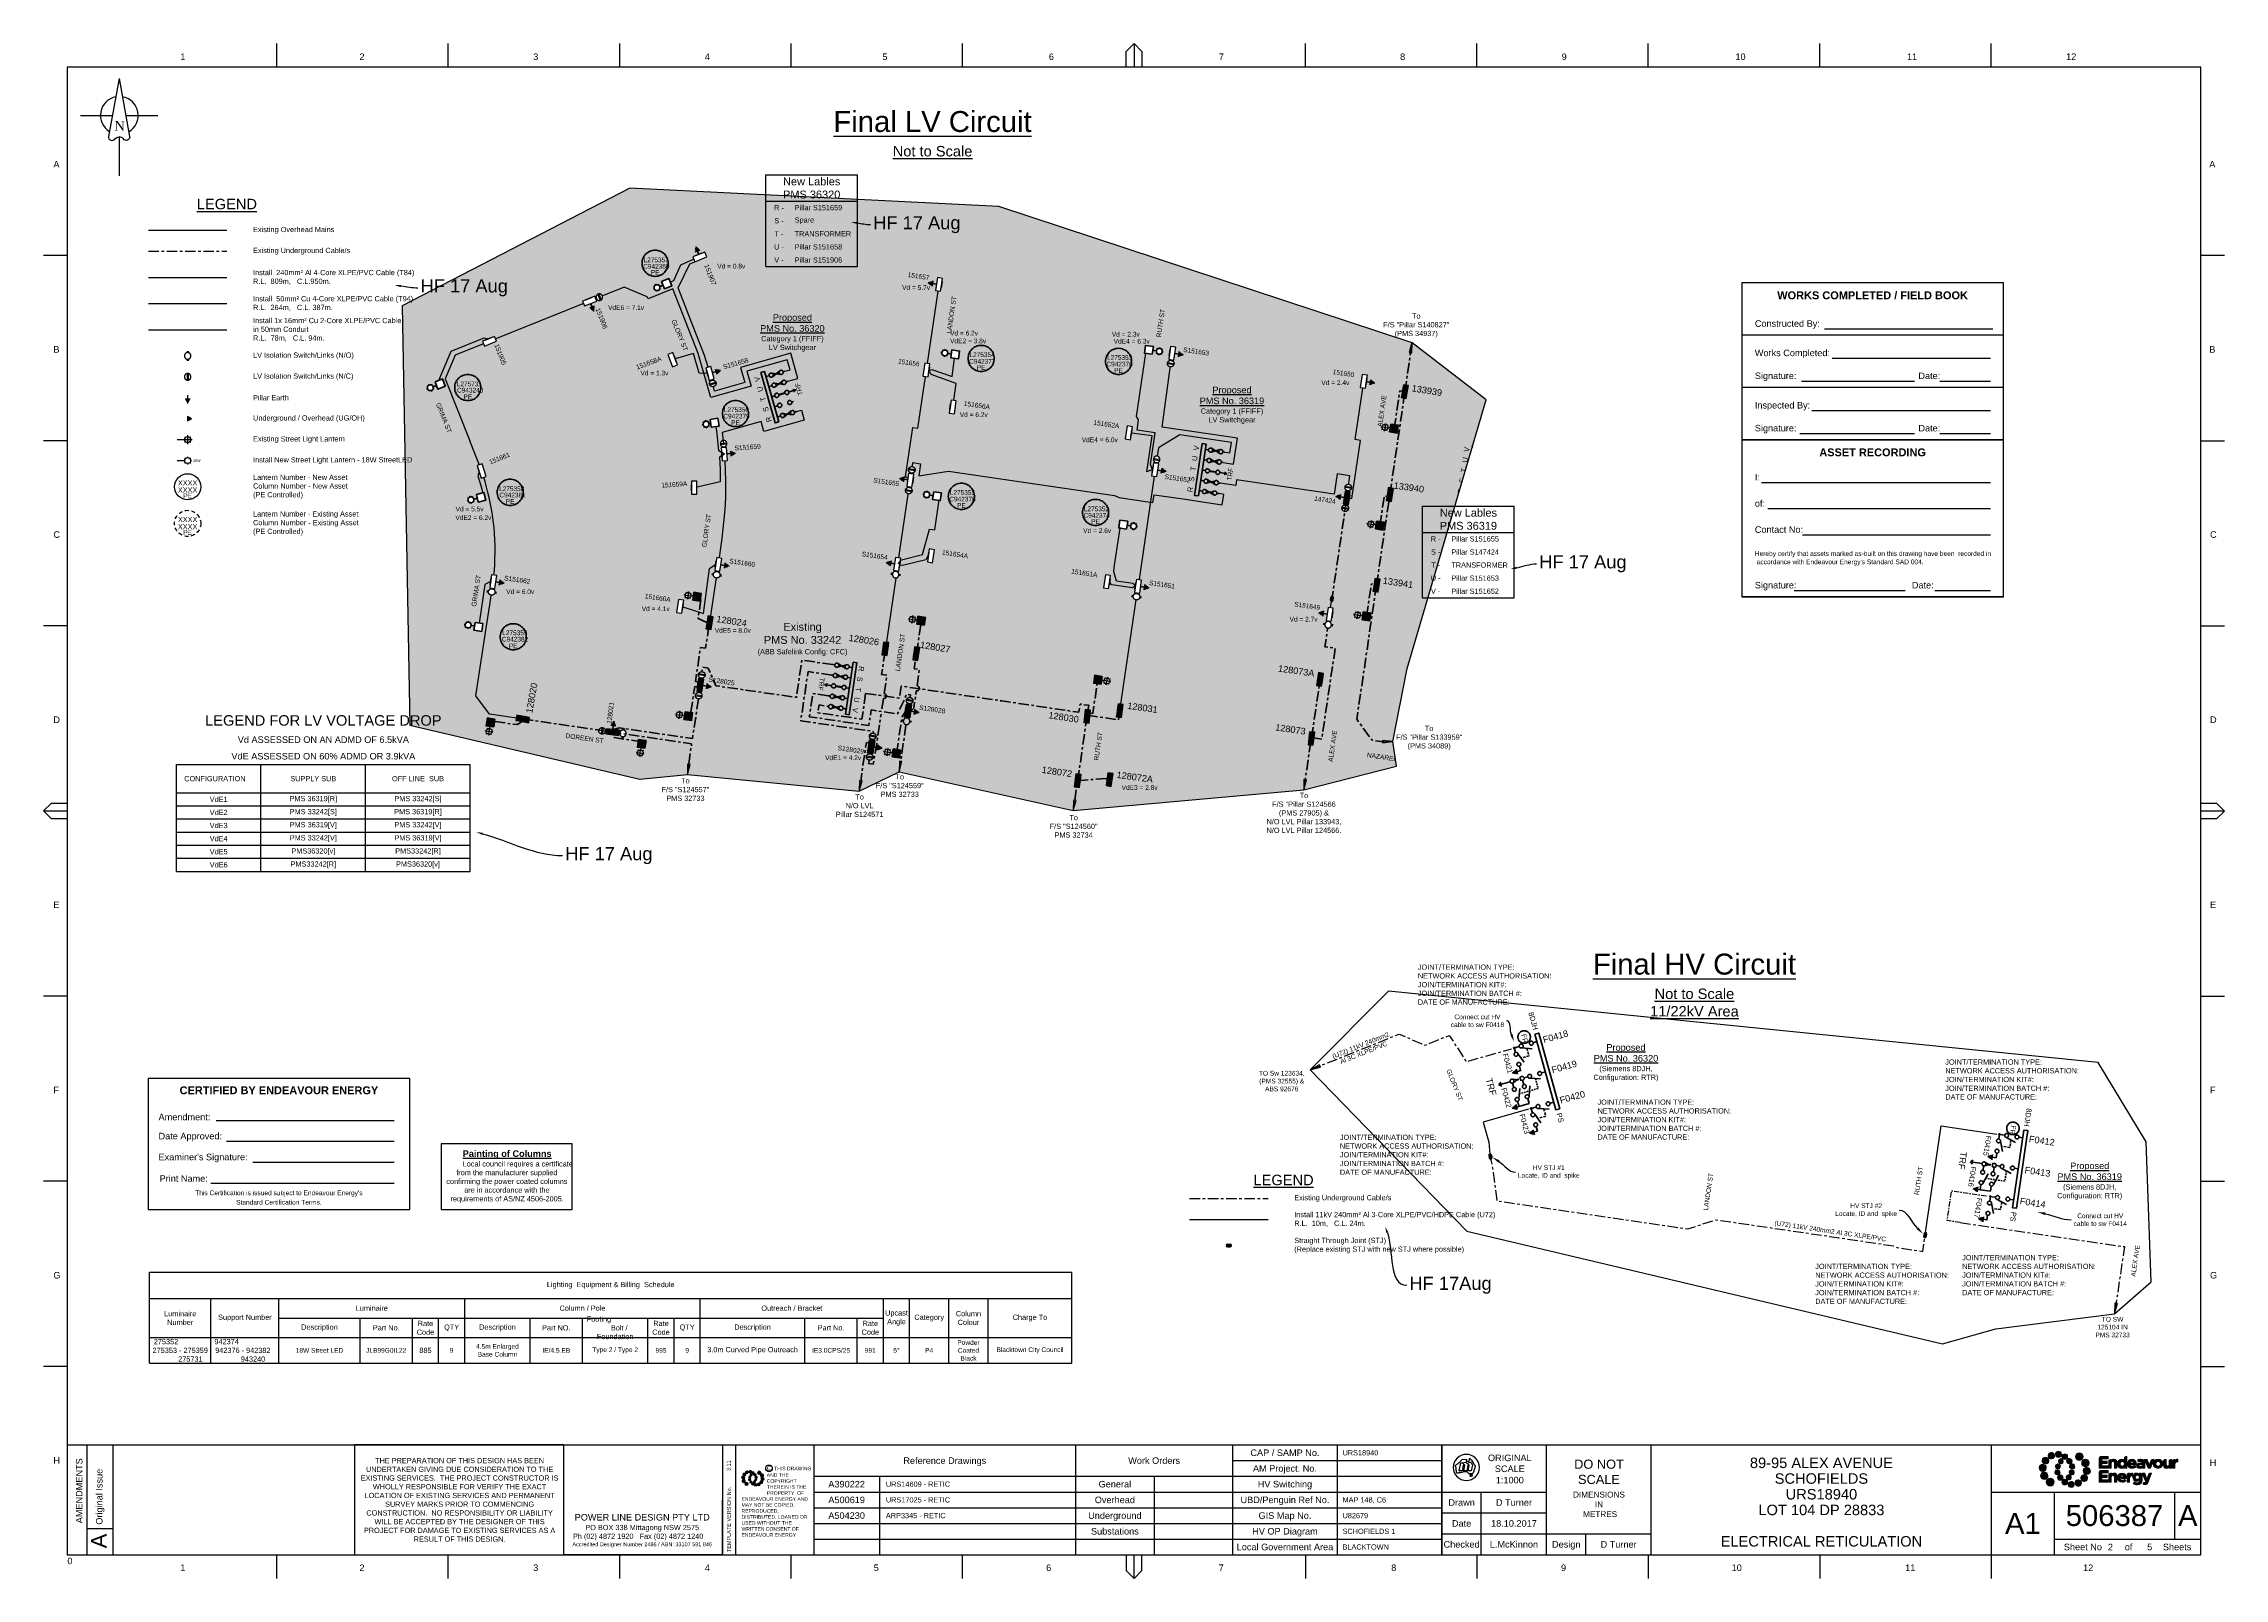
# Paper-space layout 'LV HV' of a CAD drawing. Header units: metres, sheet in millimetres. Extents: x -9 to 824, y -9 to 577.
# The model-space entities are those that its viewports show. They can reach past a viewport. Long polylines and large blocks are cut down to what shows.
import ezdxf
from ezdxf import colors
from ezdxf.entities.mleader import LeaderData, LeaderLine
from ezdxf.enums import TextEntityAlignment as Align
from ezdxf.math import Vec2, Vec3

# ---------------------------------------------------------------- set-up
doc = ezdxf.new("R2010")
doc.units = ezdxf.units.M
for name, pattern in [('Cable Exist OH', [1, 1, 0]), ('Cable Exist UG', [7, 4, -1, 1, -1]), ('CENTERX2', [4, 2.5, -0.5, 0.5, -0.5]), ('Dash', [5, 3, -2]), ('DASHED', [19.049999999999997, 12.7, -6.35])]:
    doc.linetypes.add(name, pattern=pattern)
doc.layers.get('0').update_dxf_attribs({"color": 6})
doc.layers.add('_User Miscellaneous10', color=252, linetype='Continuous', lineweight=13, plot=False, transparency=0.75)
doc.layers.add('_User Miscellaneous12', color=252, linetype='Continuous', lineweight=13, plot=False, transparency=0.5)
for name, color, linetype, lineweight in [('_User_HV_Exist', 1, 'Continuous', 35), ('_User_HV_Final', 1, 'Continuous', 25), ('_User_LV_Exist', 5, 'Continuous', 35), ('_User_LV_Final', 5, 'Continuous', 25), ('_User_SL_Exist', 4, 'Continuous', 35)]:
    doc.layers.add(name, color=color, linetype=linetype, lineweight=lineweight)
for name, color, linetype in [('Equip_LV_EXT', 7, 'Continuous'), ('Equip_LV_NEW', 2, 'Continuous'), ('Equip_SP_LV_NEW', 2, 'Continuous'), ('Mains_LV_New_T84', 2, 'Cable x'), ('Mains_LV_New_T94', 2, 'Cable o'), ('Mains_SL_NEW_Hardwired', 2, 'Continuous'), ('Notes', 7, 'Continuous'), ('Notes_HV_MISC', 1, 'Continuous'), ('Notes_LV_MISC', 5, 'Continuous'), ('SupportsUG_SP_LV_EXT', 7, 'Continuous'), ('SupportsUG_SP_LV_NEW', 2, 'Continuous')]:
    doc.layers.add(name, color=color, linetype=linetype)
doc.layers.add('Viewports', color=6, linetype='Continuous', plot=False)
doc.styles.add('ARIAL', font='arial.ttf', dxfattribs={"height": 2})
doc.styles.add('iecARIAL', font='arial.ttf', dxfattribs={"height": 2})
doc.styles.add('iecISOCP', font='isocp.shx')
doc.styles.add('iecNAME', font='times.ttf')
doc.styles.add('ieISOCP', font='arial.ttf', dxfattribs={"height": 1.5})
doc.styles.add('SL_LABEL', font='arial.ttf', dxfattribs={"height": 2})
doc.styles.get("Standard").update_dxf_attribs({"font": 'arial.ttf'})
doc.styles.add('SWG_LABEL', font='arial.ttf')
doc.styles.add('SWITCH_LABEL', font='arial.ttf', dxfattribs={"height": 2})
doc.linetypes.add('Cable #', pattern='A,4,-0.1,["#",Standard,S=1.5,R=0,X=-0,Y=-0.77],-1.25', length=5.35)
doc.linetypes.add('Cable 3', pattern='A,5,-0.01,[">>",Standard,S=1.5,R=0,X=0,Y=-0.735],-2.4', length=7.41)
doc.linetypes.add('Cable New UG', pattern='A,5.5,-0.01,["X",Standard,S=1.8,R=0,X=-0,Y=-0.94],-1.7', length=7.21)
doc.linetypes.add('Cable o', pattern='A,3.5,-0.01,["O",Standard,S=1.25,R=0,X=-0,Y=-0.63],-1.36', length=4.87)
doc.linetypes.add('Cable x', pattern='A,4.5,-0.01,["X",Standard,S=1.25,R=0,X=-0,Y=-0.65],-1.2', length=5.71)

# ---------------------------------------------------------------- blocks, each defined once
blk = doc.blocks.new('EE_LOGO_SMALL')
at = {"layer": 'Notes'}
h = blk.add_hatch(color=256, dxfattribs=at)
edge = h.paths.add_edge_path()
edge.add_spline(control_points=[(-8.41181177762337, 1.950717433355749), (-9.159655015449971, 1.992985843215138), (-9.79778267792426, 1.421393898315728), (-9.840848604682833, 0.6748039019294083), (-9.8859652900137, -0.07212788797914982), (-9.31198079395108, -0.7107112742960453), (-8.564365417929366, -0.754232925362885), (-7.81731969723478, -0.7975267143920064), (-7.17919203476049, -0.2266183556057513), (-7.135214659851044, 0.5216806060634553), (-7.094313422217965, 1.267587016802281), (-7.664766056695953, 1.908221161458641), (-8.41181177762337, 1.950717433355749)], knot_values=[0, 0, 0, 0, 1, 1, 1, 2, 2, 2, 3, 3, 3, 4, 4, 4, 4], degree=3, periodic=0)
h = blk.add_hatch(color=256, dxfattribs=at)
edge = h.paths.add_edge_path()
edge.add_spline(control_points=[(-6.806067932862788, 4.468479120638222), (-7.417763597797602, 4.8243996379897), (-8.208672762615606, 4.618412347510457), (-8.565846521174535, 4.003868407104164), (-8.922792417695746, 3.389096604660153), (-8.715665817027912, 2.602516818791628), (-8.103286565979943, 2.245115198194981), (-7.488856556592509, 1.885662818793207), (-6.700339943170547, 2.094384454190731), (-6.342482598498464, 2.707789084408432), (-5.982574495486915, 3.321307645644993), (-6.190612544305623, 4.109938189852983), (-6.806067932862788, 4.468479120638222)], knot_values=[0, 0, 0, 0, 1, 1, 1, 2, 2, 2, 3, 3, 3, 4, 4, 4, 4], degree=3, periodic=0)
h = blk.add_hatch(color=256, dxfattribs=at)
edge = h.paths.add_edge_path()
edge.add_spline(control_points=[(-4.192490254994482, 5.88726215576753), (-4.555588426766917, 6.455094376578927), (-5.315166560001671, 6.62040829192847), (-5.881289815530181, 6.255031499546021), (-6.448552381480113, 5.889085052069277), (-6.611018020892516, 5.133722366765141), (-6.249059159308672, 4.563269732054323), (-5.880264436360449, 3.996690752450377), (-5.125015681842342, 3.832971871830523), (-4.558094909181818, 4.199146181344986), (-3.990376619389281, 4.562927938997746), (-3.82346767000854, 5.320797107182443), (-4.192490254994482, 5.88726215576753)], knot_values=[0, 0, 0, 0, 1, 1, 1, 2, 2, 2, 3, 3, 3, 4, 4, 4, 4], degree=3, periodic=0)
h = blk.add_hatch(color=256, dxfattribs=at)
edge = h.paths.add_edge_path()
edge.add_spline(control_points=[(-2.503234970150515, 2.070686801336706), (-3.015354920644313, 2.180516307707876), (-3.517562872031704, 1.856610408052802), (-3.627848102711141, 1.346199423074722), (-3.738133333390579, 0.8363580931909382), (-3.413429916603491, 0.3314157971180975), (-2.905069689964876, 0.2209027041681111), (-2.393633325584233, 0.1091363704763353), (-1.8890328228008, 0.4344094423577189), (-1.780114764347672, 0.9453900824300945), (-1.669487740611658, 1.455117481295019), (-1.994077226379886, 1.96005977736786), (-2.503234970150515, 2.070686801336706)], knot_values=[0, 0, 0, 0, 1, 1, 1, 2, 2, 2, 3, 3, 3, 4, 4, 4, 4], degree=3, periodic=0)
h = blk.add_hatch(color=256, dxfattribs=at)
edge = h.paths.add_edge_path()
edge.add_spline(control_points=[(-1.347290806239471, 5.878717328887433), (-1.413370799738914, 6.517528577707708), (-1.982570193009451, 6.982481084298342), (-2.619900338118896, 6.91754040075466), (-3.259736965876073, 6.853283303789794), (-3.724689472699538, 6.28362818621099), (-3.659065203042701, 5.646753765176982), (-3.595491691958159, 5.00771465478465), (-3.026178367901593, 4.541736769024283), (-2.387481050333008, 4.606107797008008), (-1.745593664236367, 4.670706687495112), (-1.281666536815464, 5.239564287476242), (-1.347290806239471, 5.878717328887433)], knot_values=[0, 0, 0, 0, 1, 1, 1, 2, 2, 2, 3, 3, 3, 4, 4, 4, 4], degree=3, periodic=0)
h = blk.add_hatch(color=256, dxfattribs=at)
edge = h.paths.add_edge_path()
edge.add_spline(control_points=[(1.013018206693232, 4.874187495093793), (1.013018206693232, 4.274112794548273), (0.5266466676257551, 3.787627324461937), (-0.07342803291976452, 3.787627324461937), (-0.6735027334652841, 3.787627324461937), (-1.159760341513902, 4.274112794548273), (-1.159760341513902, 4.874187495093793), (-1.159760341513902, 5.474262195639312), (-0.6735027334652841, 5.960633734706789), (-0.07342803291976452, 5.960633734706789), (0.5266466676257551, 5.960633734706789), (1.013018206693232, 5.474262195639312), (1.013018206693232, 4.874187495093793)], knot_values=[0, 0, 0, 0, 1, 1, 1, 2, 2, 2, 3, 3, 3, 4, 4, 4, 4], degree=3, periodic=0)
edge = h.paths.add_edge_path()
edge.add_spline(control_points=[(-1.36232970142737, 3.983132960740477), (-1.874677513726056, 4.093076398596168), (-2.376771534094587, 3.768828705884516), (-2.487056764774024, 3.258417720440775), (-2.597341995453462, 2.748918183613569), (-2.272752509685233, 2.244089819025248), (-1.764506214065477, 2.133348864037544), (-1.252728056861088, 2.021582529880106), (-0.7481275538448244, 2.346627739723772), (-0.6388677023351192, 2.857608380261809), (-0.5288103336934, 3.367677572183311), (-0.8533998194616288, 3.872619868256152), (-1.36232970142737, 3.983132960740477)], knot_values=[0, 0, 0, 0, 1, 1, 1, 2, 2, 2, 3, 3, 3, 4, 4, 4, 4], degree=3, periodic=0)
h = blk.add_hatch(color=256, dxfattribs=at)
edge = h.paths.add_edge_path()
edge.add_spline(control_points=[(1.013132137712091, 4.874187495093793), (1.01324606873095, 4.273998863529414), (0.5266466676257551, 3.787627324461937), (-0.07342803291976452, 3.787627324461937), (-0.6735027334652841, 3.787627324461937), (-1.159760341513902, 4.274112794548273), (-1.159874272532761, 4.874187495093793), (-1.159760341513902, 5.474148264620453), (-0.673388802446425, 5.960633734706789), (-0.07342803291976452, 5.960633734706789), (0.5266466676257551, 5.960633734706789), (1.01324606873095, 5.474262195639312), (1.013132137712091, 4.874187495093793)], knot_values=[0, 0, 0, 0, 1, 1, 1, 2, 2, 2, 3, 3, 3, 4, 4, 4, 4], degree=3, periodic=0)
edge = h.paths.add_edge_path(flags=16)
edge.add_spline(control_points=[(1.013018206693232, 4.874187495093793), (1.013018206693232, 4.274112794548273), (0.5266466676257551, 3.787627324461937), (-0.07342803291976452, 3.787627324461937), (-0.6735027334652841, 3.787627324461937), (-1.159760341513902, 4.274112794548273), (-1.159760341513902, 4.874187495093793), (-1.159760341513902, 5.474262195639312), (-0.6735027334652841, 5.960633734706789), (-0.07342803291976452, 5.960633734706789), (0.5266466676257551, 5.960633734706789), (1.013018206693232, 5.474262195639312), (1.013018206693232, 4.874187495093793)], knot_values=[0, 0, 0, 0, 1, 1, 1, 2, 2, 2, 3, 3, 3, 4, 4, 4, 4], degree=3, periodic=0)
h = blk.add_hatch(color=256, dxfattribs=at)
edge = h.paths.add_edge_path()
edge.add_spline(control_points=[(2.334048423683271, 2.374654771760106), (2.766530588734895, 2.760425216984004), (2.804697481449693, 3.423161980696023), (2.417559863766655, 3.854163042269647), (2.033042659750208, 4.287556655704975), (1.370761620346457, 4.324470307212323), (0.9381655242759734, 3.938244137447327), (0.505455497186631, 3.554068726487458), (0.469225431792438, 2.889736928511411), (0.8545401529408991, 2.459761246107519), (1.239399150246754, 2.026937288232148), (1.90111053455621, 1.989567912183702), (2.334048423683271, 2.374654771760106)], knot_values=[0, 0, 0, 0, 1, 1, 1, 2, 2, 2, 3, 3, 3, 4, 4, 4, 4], degree=3, periodic=0)
edge = h.paths.add_edge_path()
edge.add_spline(control_points=[(1.013018206693232, 4.874187495093793), (1.013018206693232, 4.274112794548273), (0.5266466676257551, 3.787627324461937), (-0.07342803291976452, 3.787627324461937), (-0.6735027334652841, 3.787627324461937), (-1.159760341513902, 4.274112794548273), (-1.159760341513902, 4.874187495093793), (-1.159760341513902, 5.474262195639312), (-0.6735027334652841, 5.960633734706789), (-0.07342803291976452, 5.960633734706789), (0.5266466676257551, 5.960633734706789), (1.013018206693232, 5.474262195639312), (1.013018206693232, 4.874187495093793)], knot_values=[0, 0, 0, 0, 1, 1, 1, 2, 2, 2, 3, 3, 3, 4, 4, 4, 4], degree=3, periodic=0)
h = blk.add_hatch(color=256, dxfattribs=at)
edge = h.paths.add_edge_path()
edge.add_spline(control_points=[(2.984594567446038, 0.1933313966728747), (3.516424585133791, 0.3333526244387031), (3.833152830135077, 0.8782847095280886), (3.693245533388108, 1.409772933926433), (3.553452167659998, 1.943197985645384), (3.006013599922881, 2.259470507036895), (2.475892547750846, 2.119107486214489), (1.947822254151106, 1.978972327429801), (1.628929319558665, 1.434268103912473), (1.767127651022747, 0.903577396646142), (1.908402119996026, 0.3708359310403466), (2.452650618972257, 0.05353803094476461), (2.984594567446038, 0.1933313966728747)], knot_values=[0, 0, 0, 0, 1, 1, 1, 2, 2, 2, 3, 3, 3, 4, 4, 4, 4], degree=3, periodic=0)
h = blk.add_hatch(color=256, dxfattribs=at)
edge = h.paths.add_edge_path()
edge.add_spline(control_points=[(6.99302976578474, 4.874073564074934), (6.99302976578474, 4.039984541479498), (6.316849141614512, 3.363803917076439), (5.482760118786246, 3.363917848560959), (4.648557165171951, 3.363803917076439), (3.972376540768892, 4.039984541479498), (3.972490472020581, 4.874187495093793), (3.972490472020581, 5.70816258713603), (4.64867109619081, 6.384343211073428), (5.482760118786246, 6.384343211073428), (6.316849141614512, 6.384457142092288), (6.99302976578474, 5.70816258713603), (6.99302976578474, 4.874073564074934)], knot_values=[0, 0, 0, 0, 1, 1, 1, 2, 2, 2, 3, 3, 3, 4, 4, 4, 4], degree=3, periodic=0)
h = blk.add_hatch(color=256, dxfattribs=at)
edge = h.paths.add_edge_path()
edge.add_spline(control_points=[(8.373531976947561, 1.141921097878367), (9.095626803580672, 1.458991136401892), (9.423862082185224, 2.301397123374045), (9.105994526762515, 3.020871536806226), (8.78903841949068, 3.740687742829323), (7.947202087147161, 4.06960660777986), (7.226816225796938, 3.750827603973448), (6.505974640371278, 3.43432722100988), (6.178992603207007, 2.592376957647502), (6.494125813944265, 1.872446820139885), (6.811765507329255, 1.150693786796182), (7.653260046616197, 0.8231420940719545), (8.373531976947561, 1.141921097878367)], knot_values=[0, 0, 0, 0, 1, 1, 1, 2, 2, 2, 3, 3, 3, 4, 4, 4, 4], degree=3, periodic=0)
h = blk.add_hatch(color=256, dxfattribs=at)
edge = h.paths.add_edge_path()
edge.add_spline(control_points=[(8.26506964256987, -1.907670606859028), (9.01302681164816, -1.949825085699558), (9.65104054287076, -1.378347071819007), (9.694106469862163, -0.6316431444138288), (9.7392231549602, 0.115060783457011), (9.165238658897579, 0.7536441697739065), (8.417623282875866, 0.7972797518596053), (7.670691493200138, 0.8406874719075859), (7.03244989993982, 0.2696651825681329), (6.988586455816403, -0.4785198485478759), (6.947685218416154, -1.224540190305561), (7.518137852894142, -1.865060403943062), (8.26506964256987, -1.907670606859028)], knot_values=[0, 0, 0, 0, 1, 1, 1, 2, 2, 2, 3, 3, 3, 4, 4, 4, 4], degree=3, periodic=0)
h = blk.add_hatch(color=256, dxfattribs=at)
edge = h.paths.add_edge_path()
edge.add_spline(control_points=[(-8.52027411176823, -1.098988202400506), (-9.242368938634172, -1.41594430943951), (-9.570604217005894, -2.258350296877325), (-9.252736661583185, -2.977938641328365), (-8.93578055431135, -3.697526985313743), (-8.094058153219521, -4.02655978128314), (-7.373444429831579, -3.707780777476728), (-6.652830706443638, -3.39128039451316), (-6.325734738027677, -2.549330131150782), (-6.640867948997766, -1.829513924662024), (-6.958507642382756, -1.107646960299462), (-7.799888250650838, -0.779981336556375), (-8.52027411176823, -1.098988202400506)], knot_values=[0, 0, 0, 0, 1, 1, 1, 2, 2, 2, 3, 3, 3, 4, 4, 4, 4], degree=3, periodic=0)
h = blk.add_hatch(color=256, dxfattribs=at)
edge = h.paths.add_edge_path()
edge.add_spline(control_points=[(-7.13977190060541, -4.831140668597072), (-7.13977190060541, -3.996937714982778), (-6.463591276435181, -3.320643159560859), (-5.629502253839746, -3.320643159560859), (-4.79541323101148, -3.320643159560859), (-4.119232606841251, -3.996937714982778), (-4.119232606841251, -4.831140668597072), (-4.119232606841251, -5.665115760173649), (-4.795527162030339, -6.341182453557849), (-5.629502253839746, -6.341182453557849), (-6.463591276435181, -6.341182453557849), (-7.13977190060541, -5.665115760173649), (-7.13977190060541, -4.831140668597072)], knot_values=[0, 0, 0, 0, 1, 1, 1, 2, 2, 2, 3, 3, 3, 4, 4, 4, 4], degree=3, periodic=0)
h = blk.add_hatch(color=256, dxfattribs=at)
edge = h.paths.add_edge_path()
edge.add_spline(control_points=[(-3.13122277148068, -0.1502845701761544), (-3.663052788935602, -0.2903057979419827), (-3.979894965188578, -0.8353518140502274), (-3.839987668441609, -1.366726107429713), (-3.700080371461809, -1.900151159148663), (-3.152755734976381, -2.216423680540174), (-2.622520751785487, -2.076060659717768), (-2.094564388971776, -1.935697638429701), (-1.775785385398194, -1.391335208434612), (-1.913755854824558, -0.8606445011682808), (-2.055144255049527, -0.3279030355624855), (-2.599278823006898, -0.0104912044480443), (-3.13122277148068, -0.1502845701761544)], knot_values=[0, 0, 0, 0, 1, 1, 1, 2, 2, 2, 3, 3, 3, 4, 4, 4, 4], degree=3, periodic=0)
h = blk.add_hatch(color=256, dxfattribs=at)
edge = h.paths.add_edge_path()
edge.add_spline(control_points=[(-2.480790558503941, -2.331494014244527), (-2.913272723555565, -2.717264459468424), (-2.951439616503194, -3.379887292161584), (-2.564415929839015, -3.811002284754068), (-2.179784794570878, -4.244395897723734), (-1.517617686185986, -4.281309549696743), (-1.084907659329474, -3.895083379931748), (-0.6521976322401315, -3.510907968971878), (-0.6158536355942488, -2.846690102014691), (-1.001168356975541, -2.41648655757308), (-1.386027354281396, -1.983776530716568), (-2.047966600395739, -1.946407154668123), (-2.480790558503941, -2.331494014244527)], knot_values=[0, 0, 0, 0, 1, 1, 1, 2, 2, 2, 3, 3, 3, 4, 4, 4, 4], degree=3, periodic=0)
h = blk.add_hatch(color=256, dxfattribs=at)
edge = h.paths.add_edge_path()
edge.add_spline(control_points=[(-1.159874272532761, -4.831140668597072), (-1.159874272532761, -4.230952037032694), (-0.6735027334652841, -3.744466566946357), (-0.07331410190090537, -3.744466566946357), (0.5267605986446142, -3.744466566946357), (1.013018206693232, -4.230952037032694), (1.013132137712091, -4.831140668597072), (1.013018206693232, -5.431101438123733), (0.5266466676257551, -5.917586908210069), (-0.07331410190090537, -5.917586908210069), (-0.6735027334652841, -5.917586908210069), (-1.159874272532761, -5.431101438123733), (-1.159874272532761, -4.831140668597072)], knot_values=[0, 0, 0, 0, 1, 1, 1, 2, 2, 2, 3, 3, 3, 4, 4, 4, 4], degree=3, periodic=0)
h = blk.add_hatch(color=256, dxfattribs=at)
edge = h.paths.add_edge_path()
edge.add_spline(control_points=[(1.215473635355011, -3.939972203224897), (1.727935378905386, -4.050029572099447), (2.230143330292776, -3.725781879387796), (2.340428560972214, -3.215370893944055), (2.450599860632792, -2.705871357116848), (2.126010374864563, -2.201156923081726), (1.617764079244807, -2.090188106521964), (1.106099852826446, -1.978535703383386), (0.6013854190241545, -2.303466982208192), (0.4922394985333085, -2.814561553765088), (0.3820681988727301, -3.324516814667732), (0.7066576846409589, -3.829686972778291), (1.215473635355011, -3.939972203224897)], knot_values=[0, 0, 0, 0, 1, 1, 1, 2, 2, 2, 3, 3, 3, 4, 4, 4, 4], degree=3, periodic=0)
h = blk.add_hatch(color=256, dxfattribs=at)
edge = h.paths.add_edge_path()
edge.add_spline(control_points=[(1.20054867118597, -5.835556571371853), (1.266628664918244, -6.474481751210988), (1.83594198897481, -6.939320326782763), (2.473272134317085, -6.874607505276799), (3.112994831055403, -6.810122546274215), (3.577947337646037, -6.24046742869541), (3.51243699924089, -5.603593007661402), (3.448749557137489, -4.964667828287929), (2.879550163866952, -4.498462080024183), (2.240738915512338, -4.562947039492428), (1.598965460201725, -4.627431998960674), (1.134924401761964, -5.19663139199838), (1.20054867118597, -5.835556571371853)], knot_values=[0, 0, 0, 0, 1, 1, 1, 2, 2, 2, 3, 3, 3, 4, 4, 4, 4], degree=3, periodic=0)
h = blk.add_hatch(color=256, dxfattribs=at)
edge = h.paths.add_edge_path()
edge.add_spline(control_points=[(2.356378904310986, -2.027526043355465), (2.868726716609672, -2.137583412230015), (3.370820736978203, -1.813563581556082), (3.481105967657641, -1.303152596578002), (3.591391198569909, -0.7934251977130771), (3.26668778154999, -0.2884829016402364), (2.758327554911375, -0.1779698086902499), (2.246891190763563, -0.06597561296075583), (1.7422906877473, -0.3912486848421395), (1.633372629294172, -0.9023432559333742), (1.522745605558157, -1.412070654798299), (1.847335091326386, -1.91701295087114), (2.356378904310986, -2.027526043355465)], knot_values=[0, 0, 0, 0, 1, 1, 1, 2, 2, 2, 3, 3, 3, 4, 4, 4, 4], degree=3, periodic=0)
h = blk.add_hatch(color=256, dxfattribs=at)
edge = h.paths.add_edge_path()
edge.add_spline(control_points=[(4.045748119940981, -5.84421532927081), (4.408732360694557, -6.412047550082207), (5.168424425181001, -6.577247533947229), (5.734547680709511, -6.211984673049301), (6.301810246426612, -5.846038225572556), (6.464389816857874, -5.090675540268421), (6.102317024255171, -4.520336836576462), (5.733522301539779, -3.953643925953656), (4.978273547021672, -3.789811114314944), (4.411466705380008, -4.156213285867125), (3.84363448433578, -4.519881112501025), (3.67672553495504, -5.277750280685723), (4.045748119940981, -5.84421532927081)], knot_values=[0, 0, 0, 0, 1, 1, 1, 2, 2, 2, 3, 3, 3, 4, 4, 4, 4], degree=3, periodic=0)
h = blk.add_hatch(color=256, dxfattribs=at)
edge = h.paths.add_edge_path()
edge.add_spline(control_points=[(6.659325798042119, -4.425318363122642), (7.271021462976933, -4.78123888047412), (8.061930627794936, -4.575479452032596), (8.418990455335006, -3.960935511626303), (8.776164213893935, -3.346163709182292), (8.5690376132261, -2.559356060810387), (7.956544431159273, -2.20206837169826), (7.342114421539009, -1.842502061277628), (6.553825670387596, -2.05122369620949), (6.195740463677794, -2.664628326892853), (5.835946291452274, -3.278260819148272), (6.043870409252122, -4.066891363356262), (6.659325798042119, -4.425318363122642)], knot_values=[0, 0, 0, 0, 1, 1, 1, 2, 2, 2, 3, 3, 3, 4, 4, 4, 4], degree=3, periodic=0)
at = {"layer": 'Notes', "lineweight": 0}
for points in [[(1.846537574194372, 2.127880174666643), (1.846537574194372, 2.127880174666643)], [(-1.993165778229013, -2.084719417151064), (-1.993165778229013, -2.084719417151064)]]:
    blk.add_lwpolyline(points, dxfattribs=at)
for points in [[(-8.41181177762337, 1.950717433355749), (-9.159655015449971, 1.992985843215138), (-9.79778267792426, 1.421393898315728), (-9.840848604682833, 0.6748039019294083), (-9.8859652900137, -0.07212788797914982), (-9.31198079395108, -0.7107112742960453), (-8.564365417929366, -0.754232925362885), (-7.81731969723478, -0.7975267143920064), (-7.17919203476049, -0.2266183556057513), (-7.135214659851044, 0.5216806060634553), (-7.094313422217965, 1.267587016802281), (-7.664766056695953, 1.908221161458641), (-8.41181177762337, 1.950717433355749)], [(-6.806067932862788, 4.468479120638222), (-7.417763597797602, 4.8243996379897), (-8.208672762615606, 4.618412347510457), (-8.565846521174535, 4.003868407104164), (-8.922792417695746, 3.389096604660153), (-8.715665817027912, 2.602516818791628), (-8.103286565979943, 2.245115198194981), (-7.488856556592509, 1.885662818793207), (-6.700339943170547, 2.094384454190731), (-6.342482598498464, 2.707789084408432), (-5.982574495486915, 3.321307645644993), (-6.190612544305623, 4.109938189852983), (-6.806067932862788, 4.468479120638222)], [(-4.192490254994482, 5.88726215576753), (-4.555588426766917, 6.455094376578927), (-5.315166560001671, 6.62040829192847), (-5.881289815530181, 6.255031499546021), (-6.448552381480113, 5.889085052069277), (-6.611018020892516, 5.133722366765141), (-6.249059159308672, 4.563269732054323), (-5.880264436360449, 3.996690752450377), (-5.125015681842342, 3.832971871830523), (-4.558094909181818, 4.199146181344986), (-3.990376619389281, 4.562927938997746), (-3.82346767000854, 5.320797107182443), (-4.192490254994482, 5.88726215576753)], [(-2.503234970150515, 2.070686801336706), (-3.015354920644313, 2.180516307707876), (-3.517562872031704, 1.856610408052802), (-3.627848102711141, 1.346199423074722), (-3.738133333390579, 0.8363580931909382), (-3.413429916603491, 0.3314157971180975), (-2.905069689964876, 0.2209027041681111), (-2.393633325584233, 0.1091363704763353), (-1.8890328228008, 0.4344094423577189), (-1.780114764347672, 0.9453900824300945), (-1.669487740611658, 1.455117481295019), (-1.994077226379886, 1.96005977736786), (-2.503234970150515, 2.070686801336706)], [(-1.347290806239471, 5.878717328887433), (-1.413370799738914, 6.517528577707708), (-1.982570193009451, 6.982481084298342), (-2.619900338118896, 6.91754040075466), (-3.259736965876073, 6.853283303789794), (-3.724689472699538, 6.28362818621099), (-3.659065203042701, 5.646753765176982), (-3.595491691958159, 5.00771465478465), (-3.026178367901593, 4.541736769024283), (-2.387481050333008, 4.606107797008008), (-1.745593664236367, 4.670706687495112), (-1.281666536815464, 5.239564287476242), (-1.347290806239471, 5.878717328887433)], [(-1.36232970142737, 3.983132960740477), (-1.874677513726056, 4.093076398596168), (-2.376771534094587, 3.768828705884516), (-2.487056764774024, 3.258417720440775), (-2.597341995453462, 2.748918183613569), (-2.272752509685233, 2.244089819025248), (-1.764506214065477, 2.133348864037544), (-1.252728056861088, 2.021582529880106), (-0.7481275538448244, 2.346627739723772), (-0.6388677023351192, 2.857608380261809), (-0.5288103336934, 3.367677572183311), (-0.8533998194616288, 3.872619868256152), (-1.36232970142737, 3.983132960740477)], [(1.013132137712091, 4.874187495093793), (1.01324606873095, 4.273998863529414), (0.5266466676257551, 3.787627324461937), (-0.07342803291976452, 3.787627324461937), (-0.6735027334652841, 3.787627324461937), (-1.159760341513902, 4.274112794548273), (-1.159874272532761, 4.874187495093793), (-1.159760341513902, 5.474148264620453), (-0.673388802446425, 5.960633734706789), (-0.07342803291976452, 5.960633734706789), (0.5266466676257551, 5.960633734706789), (1.01324606873095, 5.474262195639312), (1.013132137712091, 4.874187495093793)], [(1.013018206693232, 4.874187495093793), (1.013018206693232, 4.274112794548273), (0.5266466676257551, 3.787627324461937), (-0.07342803291976452, 3.787627324461937), (-0.6735027334652841, 3.787627324461937), (-1.159760341513902, 4.274112794548273), (-1.159760341513902, 4.874187495093793), (-1.159760341513902, 5.474262195639312), (-0.6735027334652841, 5.960633734706789), (-0.07342803291976452, 5.960633734706789), (0.5266466676257551, 5.960633734706789), (1.013018206693232, 5.474262195639312), (1.013018206693232, 4.874187495093793)], [(2.334048423683271, 2.374654771760106), (2.766530588734895, 2.760425216984004), (2.804697481449693, 3.423161980696023), (2.417559863766655, 3.854163042269647), (2.033042659750208, 4.287556655704975), (1.370761620346457, 4.324470307212323), (0.9381655242759734, 3.938244137447327), (0.505455497186631, 3.554068726487458), (0.469225431792438, 2.889736928511411), (0.8545401529408991, 2.459761246107519), (1.239399150246754, 2.026937288232148), (1.90111053455621, 1.989567912183702), (2.334048423683271, 2.374654771760106)], [(2.984594567446038, 0.1933313966728747), (3.516424585133791, 0.3333526244387031), (3.833152830135077, 0.8782847095280886), (3.693245533388108, 1.409772933926433), (3.553452167659998, 1.943197985645384), (3.006013599922881, 2.259470507036895), (2.475892547750846, 2.119107486214489), (1.947822254151106, 1.978972327429801), (1.628929319558665, 1.434268103912473), (1.767127651022747, 0.903577396646142), (1.908402119996026, 0.3708359310403466), (2.452650618972257, 0.05353803094476461), (2.984594567446038, 0.1933313966728747)], [(6.99302976578474, 4.874073564074934), (6.99302976578474, 4.039984541479498), (6.316849141614512, 3.363803917076439), (5.482760118786246, 3.363917848560959), (4.648557165171951, 3.363803917076439), (3.972376540768892, 4.039984541479498), (3.972490472020581, 4.874187495093793), (3.972490472020581, 5.70816258713603), (4.64867109619081, 6.384343211073428), (5.482760118786246, 6.384343211073428), (6.316849141614512, 6.384457142092288), (6.99302976578474, 5.70816258713603), (6.99302976578474, 4.874073564074934)], [(8.373531976947561, 1.141921097878367), (9.095626803580672, 1.458991136401892), (9.423862082185224, 2.301397123374045), (9.105994526762515, 3.020871536806226), (8.78903841949068, 3.740687742829323), (7.947202087147161, 4.06960660777986), (7.226816225796938, 3.750827603973448), (6.505974640371278, 3.43432722100988), (6.178992603207007, 2.592376957647502), (6.494125813944265, 1.872446820139885), (6.811765507329255, 1.150693786796182), (7.653260046616197, 0.8231420940719545), (8.373531976947561, 1.141921097878367)], [(8.26506964256987, -1.907670606859028), (9.01302681164816, -1.949825085699558), (9.65104054287076, -1.378347071819007), (9.694106469862163, -0.6316431444138288), (9.7392231549602, 0.115060783457011), (9.165238658897579, 0.7536441697739065), (8.417623282875866, 0.7972797518596053), (7.670691493200138, 0.8406874719075859), (7.03244989993982, 0.2696651825681329), (6.988586455816403, -0.4785198485478759), (6.947685218416154, -1.224540190305561), (7.518137852894142, -1.865060403943062), (8.26506964256987, -1.907670606859028)], [(-8.52027411176823, -1.098988202400506), (-9.242368938634172, -1.41594430943951), (-9.570604217005894, -2.258350296877325), (-9.252736661583185, -2.977938641328365), (-8.93578055431135, -3.697526985313743), (-8.094058153219521, -4.02655978128314), (-7.373444429831579, -3.707780777476728), (-6.652830706443638, -3.39128039451316), (-6.325734738027677, -2.549330131150782), (-6.640867948997766, -1.829513924662024), (-6.958507642382756, -1.107646960299462), (-7.799888250650838, -0.779981336556375), (-8.52027411176823, -1.098988202400506)], [(-7.13977190060541, -4.831140668597072), (-7.13977190060541, -3.996937714982778), (-6.463591276435181, -3.320643159560859), (-5.629502253839746, -3.320643159560859), (-4.79541323101148, -3.320643159560859), (-4.119232606841251, -3.996937714982778), (-4.119232606841251, -4.831140668597072), (-4.119232606841251, -5.665115760173649), (-4.795527162030339, -6.341182453557849), (-5.629502253839746, -6.341182453557849), (-6.463591276435181, -6.341182453557849), (-7.13977190060541, -5.665115760173649), (-7.13977190060541, -4.831140668597072)], [(-3.13122277148068, -0.1502845701761544), (-3.663052788935602, -0.2903057979419827), (-3.979894965188578, -0.8353518140502274), (-3.839987668441609, -1.366726107429713), (-3.700080371461809, -1.900151159148663), (-3.152755734976381, -2.216423680540174), (-2.622520751785487, -2.076060659717768), (-2.094564388971776, -1.935697638429701), (-1.775785385398194, -1.391335208434612), (-1.913755854824558, -0.8606445011682808), (-2.055144255049527, -0.3279030355624855), (-2.599278823006898, -0.0104912044480443), (-3.13122277148068, -0.1502845701761544)], [(-2.480790558503941, -2.331494014244527), (-2.913272723555565, -2.717264459468424), (-2.951439616503194, -3.379887292161584), (-2.564415929839015, -3.811002284754068), (-2.179784794570878, -4.244395897723734), (-1.517617686185986, -4.281309549696743), (-1.084907659329474, -3.895083379931748), (-0.6521976322401315, -3.510907968971878), (-0.6158536355942488, -2.846690102014691), (-1.001168356975541, -2.41648655757308), (-1.386027354281396, -1.983776530716568), (-2.047966600395739, -1.946407154668123), (-2.480790558503941, -2.331494014244527)], [(-1.159874272532761, -4.831140668597072), (-1.159874272532761, -4.230952037032694), (-0.6735027334652841, -3.744466566946357), (-0.07331410190090537, -3.744466566946357), (0.5267605986446142, -3.744466566946357), (1.013018206693232, -4.230952037032694), (1.013132137712091, -4.831140668597072), (1.013018206693232, -5.431101438123733), (0.5266466676257551, -5.917586908210069), (-0.07331410190090537, -5.917586908210069), (-0.6735027334652841, -5.917586908210069), (-1.159874272532761, -5.431101438123733), (-1.159874272532761, -4.831140668597072)], [(1.215473635355011, -3.939972203224897), (1.727935378905386, -4.050029572099447), (2.230143330292776, -3.725781879387796), (2.340428560972214, -3.215370893944055), (2.450599860632792, -2.705871357116848), (2.126010374864563, -2.201156923081726), (1.617764079244807, -2.090188106521964), (1.106099852826446, -1.978535703383386), (0.6013854190241545, -2.303466982208192), (0.4922394985333085, -2.814561553765088), (0.3820681988727301, -3.324516814667732), (0.7066576846409589, -3.829686972778291), (1.215473635355011, -3.939972203224897)], [(1.20054867118597, -5.835556571371853), (1.266628664918244, -6.474481751210988), (1.83594198897481, -6.939320326782763), (2.473272134317085, -6.874607505276799), (3.112994831055403, -6.810122546274215), (3.577947337646037, -6.24046742869541), (3.51243699924089, -5.603593007661402), (3.448749557137489, -4.964667828287929), (2.879550163866952, -4.498462080024183), (2.240738915512338, -4.562947039492428), (1.598965460201725, -4.627431998960674), (1.134924401761964, -5.19663139199838), (1.20054867118597, -5.835556571371853)], [(2.356378904310986, -2.027526043355465), (2.868726716609672, -2.137583412230015), (3.370820736978203, -1.813563581556082), (3.481105967657641, -1.303152596578002), (3.591391198569909, -0.7934251977130771), (3.26668778154999, -0.2884829016402364), (2.758327554911375, -0.1779698086902499), (2.246891190763563, -0.06597561296075583), (1.7422906877473, -0.3912486848421395), (1.633372629294172, -0.9023432559333742), (1.522745605558157, -1.412070654798299), (1.847335091326386, -1.91701295087114), (2.356378904310986, -2.027526043355465)], [(4.045748119940981, -5.84421532927081), (4.408732360694557, -6.412047550082207), (5.168424425181001, -6.577247533947229), (5.734547680709511, -6.211984673049301), (6.301810246426612, -5.846038225572556), (6.464389816857874, -5.090675540268421), (6.102317024255171, -4.520336836576462), (5.733522301539779, -3.953643925953656), (4.978273547021672, -3.789811114314944), (4.411466705380008, -4.156213285867125), (3.84363448433578, -4.519881112501025), (3.67672553495504, -5.277750280685723), (4.045748119940981, -5.84421532927081)], [(6.659325798042119, -4.425318363122642), (7.271021462976933, -4.78123888047412), (8.061930627794936, -4.575479452032596), (8.418990455335006, -3.960935511626303), (8.776164213893935, -3.346163709182292), (8.5690376132261, -2.559356060810387), (7.956544431159273, -2.20206837169826), (7.342114421539009, -1.842502061277628), (6.553825670387596, -2.05122369620949), (6.195740463677794, -2.664628326892853), (5.835946291452274, -3.278260819148272), (6.043870409252122, -4.066891363356262), (6.659325798042119, -4.425318363122642)]]:
    blk.add_open_spline(points, degree=3, knots=[0, 0, 0, 0, 1, 1, 1, 2, 2, 2, 3, 3, 3, 4, 4, 4, 4], dxfattribs=at)
blk = doc.blocks.new('EE_COPYRIGHT_A1')
at = {"layer": 'Notes'}
blk.add_circle((9.531258317365713, -0.8152678524421119), 1.148226890478269, dxfattribs=at)
at = {"xscale": 0.4, "yscale": 0.4, "zscale": 0.4}
blk.add_blockref('EE_LOGO_SMALL', (3.956565100699663, -4.293400899507105), dxfattribs=at)
at = {"layer": 'Notes', "insert": (0, 0), "char_height": 1.25, "width": 24.12080514119896, "attachment_point": 1, "style": 'ARIAL'}
blk.add_mtext('\\pt8.75;               ^I{\\H1.2x;C } THIS DRAWING\\P\\pi-8.75,l8.75,t8.75,20;       ^IAND THE ^I\\P\\pi0,t8.75;COPYRIGHT\\P\\pi-8.75,t1.25,8.75;^I^ITHEREIN IS THE PROPERTY  OF \\P\\pi0,l0,t1.25;ENDEAVOUR ENERGY AND MAY NOT BE COPIED, REPRODUCED, DISTRIBUTED, LOANED OR USED WITHOUT THE WRITTEN CONSENT OF ENDEAVOUR ENERGY', dxfattribs=at)
blk = doc.blocks.new('EE_LOGO')
h = blk.add_hatch(color=256)
edge = h.paths.add_edge_path()
edge.add_spline(control_points=[(-25.33681814139709, 1.937477953266352), (-26.08466137922369, 1.979746363125741), (-26.72278904169798, 1.408154418226331), (-26.76585496845655, 0.6615644218400121), (-26.81097165378742, -0.08536736806854606), (-26.2369871577248, -0.7239507543854415), (-25.48937178170308, -0.7674724054522812), (-24.7423260610085, -0.8107661944814026), (-24.10419839853421, -0.2398578356951475), (-24.06022102362476, 0.5084411259740591), (-24.01931978599168, 1.254347536712885), (-24.58977242046967, 1.894981681369245), (-25.33681814139709, 1.937477953266352)], knot_values=[0, 0, 0, 0, 1, 1, 1, 2, 2, 2, 3, 3, 3, 4, 4, 4, 4], degree=3, periodic=0)
h = blk.add_hatch(color=256)
edge = h.paths.add_edge_path()
edge.add_spline(control_points=[(-23.73107429663651, 4.455239640548825), (-24.34276996157132, 4.811160157900304), (-25.13367912638932, 4.605172867421061), (-25.49085288494825, 3.990628927014768), (-25.84779878146946, 3.375857124570757), (-25.64067218080163, 2.589277338702232), (-25.02829292975366, 2.231875718105584), (-24.41386292036623, 1.872423338703811), (-23.62534630694427, 2.081144974101335), (-23.26748896227218, 2.694549604319036), (-22.90758085926063, 3.308068165555596), (-23.11561890807934, 4.096698709763587), (-23.73107429663651, 4.455239640548825)], knot_values=[0, 0, 0, 0, 1, 1, 1, 2, 2, 2, 3, 3, 3, 4, 4, 4, 4], degree=3, periodic=0)
h = blk.add_hatch(color=256)
edge = h.paths.add_edge_path()
edge.add_spline(control_points=[(-21.1174966187682, 5.874022675678134), (-21.48059479054064, 6.441854896489531), (-22.24017292377539, 6.607168811839074), (-22.8062961793039, 6.241792019456625), (-23.37355874525383, 5.87584557197988), (-23.53602438466623, 5.120482886675745), (-23.17406552308239, 4.550030251964927), (-22.80527080013417, 3.983451272360981), (-22.05002204561606, 3.819732391741127), (-21.48310127295554, 4.18590670125559), (-20.915382983163, 4.549688458908349), (-20.74847403378226, 5.307557627093047), (-21.1174966187682, 5.874022675678134)], knot_values=[0, 0, 0, 0, 1, 1, 1, 2, 2, 2, 3, 3, 3, 4, 4, 4, 4], degree=3, periodic=0)
h = blk.add_hatch(color=256)
edge = h.paths.add_edge_path()
edge.add_spline(control_points=[(-19.42824133392423, 2.057447321247309), (-19.94036128441803, 2.16727682761848), (-20.44256923580542, 1.843370927963406), (-20.55285446648486, 1.332959942985326), (-20.6631396971643, 0.823118613101542), (-20.33843628037721, 0.3181763170287013), (-19.83007605373859, 0.2076632240787148), (-19.31863968935795, 0.09589689038693905), (-18.81403918657452, 0.4211699622683227), (-18.70512112812139, 0.9321506023406982), (-18.59449410438538, 1.441878001205623), (-18.9190835901536, 1.946820297278464), (-19.42824133392423, 2.057447321247309)], knot_values=[0, 0, 0, 0, 1, 1, 1, 2, 2, 2, 3, 3, 3, 4, 4, 4, 4], degree=3, periodic=0)
h = blk.add_hatch(color=256)
edge = h.paths.add_edge_path()
edge.add_spline(control_points=[(-18.27229717001319, 5.865477848798037), (-18.33837716351263, 6.504289097618312), (-18.90757655678317, 6.969241604208946), (-19.54490670189261, 6.904300920665264), (-20.18474332964979, 6.840043823700398), (-20.64969583647326, 6.270388706121594), (-20.58407156681642, 5.633514285087585), (-20.52049805573188, 4.994475174695253), (-19.95118473167531, 4.528497288934886), (-19.31248741410673, 4.592868316918612), (-18.67060002801009, 4.657467207405716), (-18.20667290058918, 5.226324807386845), (-18.27229717001319, 5.865477848798037)], knot_values=[0, 0, 0, 0, 1, 1, 1, 2, 2, 2, 3, 3, 3, 4, 4, 4, 4], degree=3, periodic=0)
h = blk.add_hatch(color=256)
edge = h.paths.add_edge_path()
edge.add_spline(control_points=[(-15.91198815708049, 4.860948015004396), (-15.91198815708049, 4.260873314458877), (-16.39835969614796, 3.774387844372541), (-16.99843439669348, 3.774387844372541), (-17.598509097239, 3.774387844372541), (-18.08476670528762, 4.260873314458877), (-18.08476670528762, 4.860948015004396), (-18.08476670528762, 5.461022715549916), (-17.598509097239, 5.947394254617393), (-16.99843439669348, 5.947394254617393), (-16.39835969614796, 5.947394254617393), (-15.91198815708049, 5.461022715549916), (-15.91198815708049, 4.860948015004396)], knot_values=[0, 0, 0, 0, 1, 1, 1, 2, 2, 2, 3, 3, 3, 4, 4, 4, 4], degree=3, periodic=0)
edge = h.paths.add_edge_path()
edge.add_spline(control_points=[(-18.28733606520109, 3.969893480651081), (-18.79968387749977, 4.079836918506771), (-19.30177789786831, 3.75558922579512), (-19.41206312854774, 3.245178240351379), (-19.52234835922718, 2.735678703524172), (-19.19775887345895, 2.230850338935852), (-18.6895125778392, 2.120109383948147), (-18.17773442063481, 2.00834304979071), (-17.67313391761854, 2.333388259634376), (-17.56387406610884, 2.844368900172412), (-17.45381669746712, 3.354438092093915), (-17.77840618323535, 3.859380388166755), (-18.28733606520109, 3.969893480651081)], knot_values=[0, 0, 0, 0, 1, 1, 1, 2, 2, 2, 3, 3, 3, 4, 4, 4, 4], degree=3, periodic=0)
h = blk.add_hatch(color=256)
edge = h.paths.add_edge_path()
edge.add_spline(control_points=[(-15.91187422606163, 4.860948015004396), (-15.91176029504277, 4.260759383440018), (-16.39835969614796, 3.774387844372541), (-16.99843439669348, 3.774387844372541), (-17.598509097239, 3.774387844372541), (-18.08476670528762, 4.260873314458877), (-18.08488063630648, 4.860948015004396), (-18.08476670528762, 5.460908784531057), (-17.59839516622014, 5.947394254617393), (-16.99843439669348, 5.947394254617393), (-16.39835969614796, 5.947394254617393), (-15.91176029504277, 5.461022715549916), (-15.91187422606163, 4.860948015004396)], knot_values=[0, 0, 0, 0, 1, 1, 1, 2, 2, 2, 3, 3, 3, 4, 4, 4, 4], degree=3, periodic=0)
edge = h.paths.add_edge_path(flags=16)
edge.add_spline(control_points=[(-15.91198815708049, 4.860948015004396), (-15.91198815708049, 4.260873314458877), (-16.39835969614796, 3.774387844372541), (-16.99843439669348, 3.774387844372541), (-17.598509097239, 3.774387844372541), (-18.08476670528762, 4.260873314458877), (-18.08476670528762, 4.860948015004396), (-18.08476670528762, 5.461022715549916), (-17.598509097239, 5.947394254617393), (-16.99843439669348, 5.947394254617393), (-16.39835969614796, 5.947394254617393), (-15.91198815708049, 5.461022715549916), (-15.91198815708049, 4.860948015004396)], knot_values=[0, 0, 0, 0, 1, 1, 1, 2, 2, 2, 3, 3, 3, 4, 4, 4, 4], degree=3, periodic=0)
h = blk.add_hatch(color=256)
edge = h.paths.add_edge_path()
edge.add_spline(control_points=[(-14.59095794009045, 2.36141529167071), (-14.15847577503882, 2.747185736894608), (-14.12030888232403, 3.409922500606626), (-14.50744650000706, 3.840923562180251), (-14.89196370402351, 4.274317175615579), (-15.55424474342726, 4.311230827122927), (-15.98684083949775, 3.925004657357931), (-16.41955086658709, 3.540829246398062), (-16.45578093198128, 2.876497448422015), (-16.07046621083282, 2.446521766018122), (-15.68560721352696, 2.013697808142751), (-15.02389582921751, 1.976328432094306), (-14.59095794009045, 2.36141529167071)], knot_values=[0, 0, 0, 0, 1, 1, 1, 2, 2, 2, 3, 3, 3, 4, 4, 4, 4], degree=3, periodic=0)
edge = h.paths.add_edge_path()
edge.add_spline(control_points=[(-15.91198815708049, 4.860948015004396), (-15.91198815708049, 4.260873314458877), (-16.39835969614796, 3.774387844372541), (-16.99843439669348, 3.774387844372541), (-17.598509097239, 3.774387844372541), (-18.08476670528762, 4.260873314458877), (-18.08476670528762, 4.860948015004396), (-18.08476670528762, 5.461022715549916), (-17.598509097239, 5.947394254617393), (-16.99843439669348, 5.947394254617393), (-16.39835969614796, 5.947394254617393), (-15.91198815708049, 5.461022715549916), (-15.91198815708049, 4.860948015004396)], knot_values=[0, 0, 0, 0, 1, 1, 1, 2, 2, 2, 3, 3, 3, 4, 4, 4, 4], degree=3, periodic=0)
h = blk.add_hatch(color=256)
edge = h.paths.add_edge_path()
edge.add_spline(control_points=[(-13.94041179632768, 0.1800919165834785), (-13.40858177863993, 0.3201131443493068), (-13.09185353363864, 0.8650452294386923), (-13.23176083038561, 1.396533453837037), (-13.37155419611372, 1.929958505555987), (-13.91899276385084, 2.246231026947498), (-14.44911381602287, 2.105868006125093), (-14.97718410962261, 1.965732847340405), (-15.29607704421505, 1.421028623823076), (-15.15787871275097, 0.8903379165567458), (-15.01660424377769, 0.3575964509509504), (-14.47235574480146, 0.04029855085536838), (-13.94041179632768, 0.1800919165834785)], knot_values=[0, 0, 0, 0, 1, 1, 1, 2, 2, 2, 3, 3, 3, 4, 4, 4, 4], degree=3, periodic=0)
h = blk.add_hatch(color=256)
edge = h.paths.add_edge_path()
edge.add_spline(control_points=[(-9.931976597988978, 4.860834083985537), (-9.931976597988978, 4.026745061390102), (-10.60815722215921, 3.350564436987042), (-11.44224624498747, 3.350678368471563), (-12.27644919860177, 3.350564436987042), (-12.95262982300483, 4.026745061390102), (-12.95251589175314, 4.860948015004396), (-12.95251589175314, 5.694923107046634), (-12.27633526758291, 6.371103730984032), (-11.44224624498747, 6.371103730984032), (-10.60815722215921, 6.371217662002891), (-9.931976597988978, 5.694923107046634), (-9.931976597988978, 4.860834083985537)], knot_values=[0, 0, 0, 0, 1, 1, 1, 2, 2, 2, 3, 3, 3, 4, 4, 4, 4], degree=3, periodic=0)
h = blk.add_hatch(color=256)
edge = h.paths.add_edge_path()
edge.add_spline(control_points=[(-8.551474386826158, 1.12868161778897), (-7.829379560193047, 1.445751656312495), (-7.501144281588495, 2.288157643284649), (-7.819011837011203, 3.00763205671683), (-8.135967944283038, 3.727448262739927), (-8.977804276626557, 4.056367127690464), (-9.69819013797678, 3.737588123884052), (-10.41903172340244, 3.421087740920484), (-10.74601376056671, 2.579137477558106), (-10.43088054982945, 1.859207340050489), (-10.11324085644446, 1.137454306706786), (-9.271746317157522, 0.8099026139825583), (-8.551474386826158, 1.12868161778897)], knot_values=[0, 0, 0, 0, 1, 1, 1, 2, 2, 2, 3, 3, 3, 4, 4, 4, 4], degree=3, periodic=0)
h = blk.add_hatch(color=256)
edge = h.paths.add_edge_path()
edge.add_spline(control_points=[(-8.659936721203849, -1.920910086948425), (-7.911979552125558, -1.963064565788954), (-7.273965820902959, -1.391586551908404), (-7.230899893911555, -0.6448826245032251), (-7.185783208813518, 0.1018213033676147), (-7.75976770487614, 0.7404046896845102), (-8.507383080897853, 0.7840402717702091), (-9.25431487057358, 0.8274479918181896), (-9.892556463833898, 0.2564257024787366), (-9.936419907957315, -0.4917593286372721), (-9.977321145357564, -1.237779670394957), (-9.406868510879576, -1.878299884032458), (-8.659936721203849, -1.920910086948425)], knot_values=[0, 0, 0, 0, 1, 1, 1, 2, 2, 2, 3, 3, 3, 4, 4, 4, 4], degree=3, periodic=0)
h = blk.add_hatch(color=256)
edge = h.paths.add_edge_path()
edge.add_spline(control_points=[(-3.851705738343298, 0.4401964428834617), (-3.851705738343298, 0.4401964428834617), (-3.851705738343298, 4.253467798233032), (-3.851705738343298, 4.300293448846787), (-3.851933600381017, 4.346435513347387), (-3.85011070407927, 4.859694773796946), (-3.293101930292323, 4.860378359910101), (-2.735979225719348, 4.860948015004396), (-0.4860693744849414, 4.860378359910101), (-0.4860693744849414, 4.860378359910101), (-0.4860693744849414, 4.860378359910101), (-0.4860693744849414, 3.995300098787993), (-0.4860693744849414, 3.995300098787993), (-0.4860693744849414, 3.995300098787993), (-2.885684590553865, 3.995300098787993), (-2.885684590553865, 3.995300098787993), (-2.885684590553865, 3.995300098787993), (-2.885684590553865, 3.098662944510579), (-2.885684590553865, 3.098662944510579), (-2.885684590553865, 3.098662944510579), (-0.8016583095304668, 3.098662944510579), (-0.8016583095304668, 3.098662944510579), (-0.8016583095304668, 3.098662944510579), (-0.8016583095304668, 2.233470752369612), (-0.8016583095304668, 2.233470752369612), (-0.8016583095304668, 2.233470752369612), (-2.885684590553865, 2.233470752369612), (-2.885684590553865, 2.233470752369612), (-2.885684590553865, 2.233470752369612), (-2.885684590553865, 1.305046841967851), (-2.885684590553865, 1.305046841967851), (-2.885684590553865, 1.305046841967851), (-0.4860693744849414, 1.305046841967851), (-0.4860693744849414, 1.305046841967851), (-0.4860693744849414, 1.305046841967851), (-0.4860693744849414, 0.4401964428834617), (-0.4860693744849414, 0.4401964428834617), (-0.4860693744849414, 0.4401964428834617), (-3.851705738343298, 0.4401964428834617), (-3.851705738343298, 0.4401964428834617)], knot_values=[0, 0, 0, 0, 1, 1, 1, 2, 2, 2, 3, 3, 3, 4, 4, 4, 5, 5, 5, 6, 6, 6, 7, 7, 7, 8, 8, 8, 9, 9, 9, 10, 10, 10, 11, 11, 11, 12, 12, 12, 13, 13, 13, 13], degree=3, periodic=0)
h = blk.add_hatch(color=256)
edge = h.paths.add_edge_path()
edge.add_spline(control_points=[(1.943851493764669, 0.4401964428834617), (1.943851493764669, 0.4401964428834617), (1.943851493764669, 2.328375294804573), (1.943851493764669, 2.328375294804573), (1.943851493764669, 2.783074009232223), (1.7292054456193, 3.016860469710082), (1.362803274067119, 3.016860469710082), (0.9964011027477682, 3.016860469710082), (0.7630703665781766, 2.783074009232223), (0.7630703665781766, 2.328375294804573), (0.7630703665781766, 2.328375294804573), (0.7630703665781766, 0.4401964428834617), (0.7630703665781766, 0.4401964428834617), (0.7630703665781766, 0.4401964428834617), (-0.1967985059600323, 0.4401964428834617), (-0.1967985059600323, 0.4401964428834617), (-0.1967985059600323, 0.4401964428834617), (-0.1954313337337226, 3.212024312932044), (-0.1967985059600323, 3.270243065897375), (-0.1978238851297647, 3.328347887843847), (-0.1978238851297647, 3.824973219074309), (0.3604381298646331, 3.824973219074309), (0.7630703665781766, 3.824973219074309), (0.7630703665781766, 3.824973219074309), (0.7630703665781766, 3.824973219074309), (0.7630703665781766, 3.824973219074309), (0.7630703665781766, 3.345095748081803), (0.7630703665781766, 3.345095748081803), (0.9840965522453189, 3.629239720758051), (1.268468386726454, 3.888204936869442), (1.754498132737353, 3.888204936869442), (2.480694476282224, 3.888204936869442), (2.903834297321737, 3.408099603839219), (2.903834297321737, 2.631659679114819), (2.903834297321737, 2.631659679114819), (2.903834297321737, 0.4401964428834617), (2.903834297321737, 0.4401964428834617), (2.903834297321737, 0.4401964428834617), (1.943851493764669, 0.4401964428834617), (1.943851493764669, 0.4401964428834617)], knot_values=[0, 0, 0, 0, 1, 1, 1, 2, 2, 2, 3, 3, 3, 4, 4, 4, 5, 5, 5, 6, 6, 6, 7, 7, 7, 8, 8, 8, 9, 9, 9, 10, 10, 10, 11, 11, 11, 12, 12, 12, 13, 13, 13, 13], degree=3, periodic=0)
h = blk.add_hatch(color=256)
edge = h.paths.add_edge_path(flags=16)
edge.add_spline(control_points=[(5.799505189526826, 2.132527865469456), (5.799505189526826, 2.694663535337895), (5.427178604761139, 3.066990119870752), (4.978746096370742, 3.066990119870752), (4.530541450250894, 3.066990119870752), (4.151379004120827, 2.70070187933743), (4.151379004120827, 2.132527865469456), (4.151379004120827, 2.132527865469456), (4.151379004120827, 2.119881521910429), (4.151379004120827, 2.119881521910429), (4.151379004120827, 1.557859783060849), (4.530541450250894, 1.185419267509133), (4.978746096370742, 1.185419267509133), (5.427178604761139, 1.185419267509133), (5.799505189526826, 1.557859783060849), (5.799505189526826, 2.119881521910429), (5.799505189526826, 2.119881521910429), (5.799505189526826, 2.132527865469456), (5.799505189526826, 2.132527865469456)], knot_values=[0, 0, 0, 0, 1, 1, 1, 2, 2, 2, 3, 3, 3, 4, 4, 4, 5, 5, 5, 6, 6, 6, 6], degree=3, periodic=0)
edge = h.paths.add_edge_path()
edge.add_spline(control_points=[(5.786972776753828, 0.4401964428834617), (5.786972776753828, 0.4401964428834617), (5.786972776753828, 0.9200739138759673), (5.786972776753828, 0.9200739138759673), (5.553642040817067, 0.6042571170255542), (5.23144510644488, 0.3708124496042728), (4.732655085856095, 0.3708124496042728), (3.943340955302119, 0.3708124496042728), (3.191851924639195, 0.9896857691928744), (3.191851924639195, 2.119881521910429), (3.191851924639195, 2.119881521910429), (3.191851924639195, 2.132527865469456), (3.191851924639195, 2.132527865469456), (3.191851924639195, 3.263065411243588), (3.930808542761952, 3.88182479981333), (4.732655085856095, 3.88182479981333), (5.24374965694733, 3.88182479981333), (5.559566454030573, 3.648038339335471), (5.786972776753828, 3.376540710683912), (5.786972776753828, 3.376540710683912), (5.786972776753828, 4.265544486697763), (5.786972776753828, 4.304167103487998), (5.786972776753828, 4.342903651297092), (5.788795673288405, 4.860720152966678), (6.342956171371043, 4.860720152966678), (6.731233099242672, 4.860720152966678), (6.746955580543727, 4.860720152966678), (6.746955580543727, 4.860720152966678), (6.746955580543727, 4.860720152966678), (6.746955580543727, 0.4401964428834617), (6.746955580543727, 0.4401964428834617), (6.746955580543727, 0.4401964428834617), (5.786972776753828, 0.4401964428834617), (5.786972776753828, 0.4401964428834617)], knot_values=[0, 0, 0, 0, 1, 1, 1, 2, 2, 2, 3, 3, 3, 4, 4, 4, 5, 5, 5, 6, 6, 6, 7, 7, 7, 8, 8, 8, 9, 9, 9, 10, 10, 10, 11, 11, 11, 11], degree=3, periodic=0)
h = blk.add_hatch(color=256)
edge = h.paths.add_edge_path()
edge.add_spline(control_points=[(8.686973047908396, 3.88991390215233), (7.70215328107588, 3.88991390215233), (7.013554175384343, 3.094447496347129), (7.013554175384343, 2.128198486752808), (7.013554175384343, 2.128198486752808), (7.013554175384343, 2.1157800052315), (7.013554175384343, 2.1157800052315), (7.013554175384343, 1.080147001892328), (7.765043206047267, 0.3665970019064844), (8.781763659324497, 0.3665970019064844), (9.394256841391325, 0.3665970019064844), (9.849297349108383, 0.6063078753650188), (10.16443056007847, 0.9978888030163944), (10.16443056007847, 0.9978888030163944), (9.615283027058467, 1.484032480046153), (9.615283027058467, 1.484032480046153), (9.350051604444161, 1.237941469531506), (9.116265144199133, 1.14360658172518), (8.794296071864665, 1.136770720593631), (8.329913220368326, 1.12742837658152), (8.001336148707196, 1.493602686095983), (7.954852291150019, 1.864789960440248), (7.914976432919502, 2.184708274435252), (7.92887601791881, 2.290436264127493), (7.950978636275977, 2.429659974761307), (8.01705863000825, 2.847103244625032), (8.289353776024655, 3.119626252446324), (8.686973047908396, 3.119626252446324), (9.091200319118798, 3.119626252446324), (9.343671467155218, 2.829102142713964), (9.400636978680268, 2.400037908460945), (9.400636978680268, 2.400037908460945), (8.140104135265574, 2.400037908460945), (8.140104135265574, 2.400037908460945), (8.140104135265574, 2.400037908460945), (8.116862206486985, 1.799963207915425), (8.64299567276612, 1.799963207915425), (9.168673414969817, 1.799963207915425), (10.3225668205414, 1.799963207915425), (10.3225668205414, 1.799963207915425), (10.32871909579262, 1.888259751256555), (10.33532709511928, 1.945111331995577), (10.33532709511928, 2.039788012392819), (10.33532709511928, 2.039788012392819), (10.33532709511928, 2.052434355951846), (10.33532709511928, 2.052434355951846), (10.33532709511928, 3.012417159508914), (9.817396662663668, 3.88991390215233), (8.686973047908396, 3.88991390215233)], knot_values=[0, 0, 0, 0, 1, 1, 1, 2, 2, 2, 3, 3, 3, 4, 4, 4, 5, 5, 5, 6, 6, 6, 7, 7, 7, 8, 8, 8, 9, 9, 9, 10, 10, 10, 11, 11, 11, 12, 12, 12, 13, 13, 13, 14, 14, 14, 15, 15, 15, 16, 16, 16, 16], degree=3, periodic=0)
h = blk.add_hatch(color=256)
edge = h.paths.add_edge_path(flags=16)
edge.add_spline(control_points=[(12.69324355665594, 1.803609000984579), (12.52895502070896, 1.879714924376458), (12.31453683460131, 1.930072436574847), (12.0805225125514, 1.930072436574847), (11.67014296608977, 1.930072436574847), (11.41767181805335, 1.765669969841838), (11.41767181805335, 1.46272737858817), (11.41767181805335, 1.46272737858817), (11.41767181805335, 1.450081035029143), (11.41767181805335, 1.450081035029143), (11.41767181805335, 1.19111581845209), (11.63231786619872, 1.039587557315826), (11.94175452599302, 1.039587557315826), (12.39018703415059, 1.039587557315826), (12.69324355665594, 1.285906430333853), (12.69324355665594, 1.633168189786375), (12.69324355665594, 1.633168189786375), (12.69324355665594, 1.803609000984579), (12.69324355665594, 1.803609000984579)], knot_values=[0, 0, 0, 0, 1, 1, 1, 2, 2, 2, 3, 3, 3, 4, 4, 4, 5, 5, 5, 6, 6, 6, 6], degree=3, periodic=0)
edge = h.paths.add_edge_path()
edge.add_spline(control_points=[(12.67410314455628, 0.4399685808457434), (12.67410314455628, 0.4399685808457434), (12.67410314455628, 0.8061428903602064), (12.67410314455628, 0.8061428903602064), (12.4405445465818, 0.5471776742488146), (12.11857547424734, 0.3766229320317507), (11.65145827806555, 0.3766229320317507), (11.01367240888067, 0.3766229320317507), (10.48936183890328, 0.7429111725650728), (10.48936183890328, 1.412255935370922), (10.48936183890328, 1.412255935370922), (10.48936183890328, 1.42478834791109), (10.48936183890328, 1.42478834791109), (10.48936183890328, 2.163972828071564), (11.05149750853889, 2.504854450002313), (11.85334405163303, 2.504854450002313), (12.19422567379661, 2.504854450002313), (12.4405445465818, 2.447775007225573), (12.68048328207806, 2.365516808349639), (12.68048328207806, 2.365516808349639), (12.68048328207806, 2.422710182145238), (12.68048328207806, 2.422710182145238), (12.68048328207806, 2.820443385280669), (12.43439227133058, 3.068699085153639), (11.95428693853319, 3.068699085153639), (11.58811262901872, 3.068699085153639), (11.32926134392619, 2.99931509187445), (11.01982468413189, 2.885725861415267), (11.01982468413189, 2.885725861415267), (10.77988594863564, 3.618188411463052), (10.77988594863564, 3.618188411463052), (11.15244039543904, 3.782476947177202), (11.51861470472068, 3.889686040114611), (12.09328278712928, 3.889686040114611), (13.14167606481351, 3.889686040114611), (13.60264098574407, 3.346690782345831), (13.60264098574407, 2.431027146987617), (13.60264098574407, 2.431027146987617), (13.60264098574407, 0.4399685808457434), (13.60264098574407, 0.4399685808457434), (13.60264098574407, 0.4399685808457434), (12.67410314455628, 0.4399685808457434), (12.67410314455628, 0.4399685808457434)], knot_values=[0, 0, 0, 0, 1, 1, 1, 2, 2, 2, 3, 3, 3, 4, 4, 4, 5, 5, 5, 6, 6, 6, 7, 7, 7, 8, 8, 8, 9, 9, 9, 10, 10, 10, 11, 11, 11, 12, 12, 12, 13, 13, 13, 14, 14, 14, 14], degree=3, periodic=0)
h = blk.add_hatch(color=256)
edge = h.paths.add_edge_path()
edge.add_spline(control_points=[(15.71195995411836, 0.4407660979777575), (15.71195995411836, 0.4407660979777575), (14.84084334876388, 0.4407660979777575), (14.84084334876388, 0.4407660979777575), (14.84084334876388, 0.4407660979777575), (13.50807823636569, 3.827935425564647), (13.50807823636569, 3.827935425564647), (13.50807823636569, 3.827935425564647), (14.52502655168064, 3.827935425564647), (14.52502655168064, 3.827935425564647), (14.52502655168064, 3.827935425564647), (15.28266785759479, 1.583722125273198), (15.28266785759479, 1.583722125273198), (15.28266785759479, 1.583722125273198), (15.8598424224183, 3.296219339128584), (15.8598424224183, 3.296219339128584), (15.8598424224183, 3.296219339128584), (16.02458668244071, 3.827935425564647), (16.40374912833795, 3.827935425564647), (16.7826837124303, 3.827935425564647), (17.044497204246, 3.827935425564647), (17.044497204246, 3.827935425564647), (17.044497204246, 3.827935425564647), (15.71195995411836, 0.4407660979777575), (15.71195995411836, 0.4407660979777575)], knot_values=[0, 0, 0, 0, 1, 1, 1, 2, 2, 2, 3, 3, 3, 4, 4, 4, 5, 5, 5, 6, 6, 6, 7, 7, 7, 8, 8, 8, 8], degree=3, periodic=0)
h = blk.add_hatch(color=256)
edge = h.paths.add_edge_path(flags=16)
edge.add_spline(control_points=[(19.51771186152473, 2.157934483606368), (19.51771186152473, 2.656724504195154), (19.15723410318606, 3.092396738007665), (18.62699912022799, 3.092396738007665), (18.07762372493744, 3.092396738007665), (17.74904665350914, 2.669484779238701), (17.74904665350914, 2.170694758184254), (17.74904665350914, 2.170694758184254), (17.74904665350914, 2.157934483606368), (17.74904665350914, 2.157934483606368), (17.74904665350914, 1.659144463017583), (18.10929654957727, 1.223244367167354), (18.63975939480588, 1.223244367167354), (19.18890692782588, 1.223244367167354), (19.51771186152473, 1.646498119458556), (19.51771186152473, 2.145402071066201), (19.51771186152473, 2.145402071066201), (19.51771186152473, 2.157934483606368), (19.51771186152473, 2.157934483606368)], knot_values=[0, 0, 0, 0, 1, 1, 1, 2, 2, 2, 3, 3, 3, 4, 4, 4, 5, 5, 5, 6, 6, 6, 6], degree=3, periodic=0)
edge = h.paths.add_edge_path()
edge.add_spline(control_points=[(18.62699912022799, 0.3962190682068467), (17.57883370434865, 0.3962190682068467), (16.80205198633485, 1.172886854968965), (16.80205198633485, 2.145402071066201), (16.80205198633485, 2.145402071066201), (16.80205198633485, 2.157934483606368), (16.80205198633485, 2.157934483606368), (16.80205198633485, 3.130335768684745), (17.5852138416376, 3.919649899471551), (18.63975939480588, 3.919649899471551), (19.68792481045239, 3.919649899471551), (20.46493439050391, 3.143096043728292), (20.46493439050391, 2.170694758184254), (20.46493439050391, 2.170694758184254), (20.46493439050391, 2.157934483606368), (20.46493439050391, 2.157934483606368), (20.46493439050391, 1.185419267509133), (19.68154467316344, 0.3962190682068467), (18.62699912022799, 0.3962190682068467)], knot_values=[0, 0, 0, 0, 1, 1, 1, 2, 2, 2, 3, 3, 3, 4, 4, 4, 5, 5, 5, 6, 6, 6, 6], degree=3, periodic=0)
h = blk.add_hatch(color=256)
edge = h.paths.add_edge_path()
edge.add_spline(control_points=[(22.86363815818913, 0.4401964428834617), (22.86363815818913, 0.4401964428834617), (22.86363815818913, 0.9199599828571081), (22.86363815818913, 0.9199599828571081), (22.64283983479254, 0.6357020791620016), (22.35869586234912, 0.3767368630506098), (21.87221039226279, 0.3767368630506098), (21.14624191075563, 0.3767368630506098), (20.7228742276784, 0.8568421960808337), (20.7228742276784, 1.633396051824093), (20.7228742276784, 1.633396051824093), (20.7228742276784, 3.22056913934648), (20.7228742276784, 3.268534100148827), (20.7228742276784, 3.316954785492271), (20.71877271076664, 3.824517494998872), (21.27589541533962, 3.824517494998872), (21.68308489327319, 3.824517494998872), (21.68308489327319, 3.824517494998872), (21.68308489327319, 3.824517494998872), (21.68308489327319, 3.824517494998872), (21.68308489327319, 1.936680436134338), (21.68308489327319, 1.936680436134338), (21.68308489327319, 1.481867790687829), (21.89773094141856, 1.24819526122883), (22.2636773888953, 1.24819526122883), (22.62985169817694, 1.24819526122883), (22.86363815818913, 1.481867790687829), (22.86363815818913, 1.936680436134338), (22.86363815818913, 1.936680436134338), (22.86363815818913, 3.203593417070806), (22.86363815818913, 3.270470927935094), (22.86363815818913, 3.337576300371438), (22.86956257140264, 3.824517494998872), (23.42144444910809, 3.824517494998872), (23.82362096197903, 3.824517494998872), (23.82362096197903, 3.824517494998872), (23.82362096197903, 3.824517494998872), (23.82362096197903, 3.824517494998872), (23.82362096197903, 0.4401964428834617), (23.82362096197903, 0.4401964428834617), (23.82362096197903, 0.4401964428834617), (22.86363815818913, 0.4401964428834617), (22.86363815818913, 0.4401964428834617)], knot_values=[0, 0, 0, 0, 1, 1, 1, 2, 2, 2, 3, 3, 3, 4, 4, 4, 5, 5, 5, 6, 6, 6, 7, 7, 7, 8, 8, 8, 9, 9, 9, 10, 10, 10, 11, 11, 11, 12, 12, 12, 13, 13, 13, 14, 14, 14, 14], degree=3, periodic=0)
h = blk.add_hatch(color=256)
edge = h.paths.add_edge_path()
edge.add_spline(control_points=[(26.09426625934429, 2.884244758170098), (25.45648039015941, 2.884244758170098), (25.06478553148918, 2.499271830078214), (25.06478553148918, 1.690931218676269), (25.06478553148918, 1.690931218676269), (25.06478553148918, 0.4405382359400392), (25.06478553148918, 0.4405382359400392), (25.06478553148918, 0.4405382359400392), (24.10480272769928, 0.4405382359400392), (24.10480272769928, 0.4405382359400392), (24.10480272769928, 0.4405382359400392), (24.10480272769928, 3.23834237921983), (24.10480272769928, 3.269331617280841), (24.10480272769928, 3.300320855807513), (24.10320769343525, 3.825087150093168), (24.66192543250509, 3.825087150093168), (25.22064317157492, 3.825087150093168), (25.06478553148918, 3.825087150093168), (25.06478553148918, 3.825087150093168), (25.06478553148918, 3.825087150093168), (25.06478553148918, 3.143209974747151), (25.06478553148918, 3.143209974747151), (25.26051902980544, 3.610668963752687), (25.57610796461813, 3.913611555006355), (26.1443959097378, 3.88854672992602), (26.1443959097378, 3.88854672992602), (26.1443959097378, 2.884244758170098), (26.1443959097378, 2.884244758170098), (26.1443959097378, 2.884244758170098), (26.09426625934429, 2.884244758170098), (26.09426625934429, 2.884244758170098)], knot_values=[0, 0, 0, 0, 1, 1, 1, 2, 2, 2, 3, 3, 3, 4, 4, 4, 5, 5, 5, 6, 6, 6, 7, 7, 7, 8, 8, 8, 9, 9, 9, 10, 10, 10, 10], degree=3, periodic=0)
h = blk.add_hatch(color=256)
edge = h.paths.add_edge_path()
edge.add_spline(control_points=[(-25.44528047554195, -1.112227682489902), (-26.16737530240789, -1.429183789528906), (-26.49561058077961, -2.271589776966721), (-26.1777430253569, -2.991178121417761), (-25.86078691808507, -3.71076646540314), (-25.01906451699324, -4.039799261372536), (-24.2984507936053, -3.721020257566124), (-23.57783707021736, -3.404519874602556), (-23.2507411018014, -2.562569611240178), (-23.56587431277148, -1.84275340475142), (-23.88351400615647, -1.120886440388858), (-24.72489461442456, -0.7932208166457713), (-25.44528047554195, -1.112227682489902)], knot_values=[0, 0, 0, 0, 1, 1, 1, 2, 2, 2, 3, 3, 3, 4, 4, 4, 4], degree=3, periodic=0)
h = blk.add_hatch(color=256)
edge = h.paths.add_edge_path()
edge.add_spline(control_points=[(-24.06477826437913, -4.844380148686469), (-24.06477826437913, -4.010177195072174), (-23.3885976402089, -3.333882639650255), (-22.55450861761346, -3.333882639650255), (-21.7204195947852, -3.333882639650255), (-21.04423897061497, -4.010177195072174), (-21.04423897061497, -4.844380148686469), (-21.04423897061497, -5.678355240263045), (-21.72053352580406, -6.354421933647245), (-22.55450861761346, -6.354421933647245), (-23.3885976402089, -6.354421933647245), (-24.06477826437913, -5.678355240263045), (-24.06477826437913, -4.844380148686469)], knot_values=[0, 0, 0, 0, 1, 1, 1, 2, 2, 2, 3, 3, 3, 4, 4, 4, 4], degree=3, periodic=0)
h = blk.add_hatch(color=256)
edge = h.paths.add_edge_path()
edge.add_spline(control_points=[(-20.0562291352544, -0.1635240502655506), (-20.58805915270932, -0.303545278031379), (-20.9049013289623, -0.8485912941396236), (-20.76499403221533, -1.379965587519109), (-20.62508673523553, -1.91339063923806), (-20.0777620987501, -2.22966316062957), (-19.54752711555921, -2.089300139807165), (-19.01957075274549, -1.948937118519098), (-18.70079174917191, -1.404574688524008), (-18.83876221859828, -0.8738839812576771), (-18.98015061882325, -0.3411425156518817), (-19.52428518678062, -0.02373068453744054), (-20.0562291352544, -0.1635240502655506)], knot_values=[0, 0, 0, 0, 1, 1, 1, 2, 2, 2, 3, 3, 3, 4, 4, 4, 4], degree=3, periodic=0)
h = blk.add_hatch(color=256)
edge = h.paths.add_edge_path()
edge.add_spline(control_points=[(-19.40579692227766, -2.344733494333923), (-19.83827908732928, -2.730503939557821), (-19.87644598027691, -3.39312677225098), (-19.48942229361273, -3.824241764843464), (-19.1047911583446, -4.257635377813131), (-18.4426240499597, -4.29454902978614), (-18.00991402310319, -3.908322860021144), (-17.57720399601385, -3.524147449061275), (-17.54085999936797, -2.859929582104087), (-17.92617472074926, -2.429726037662476), (-18.31103371805511, -1.997016010805964), (-18.97297296416946, -1.959646634757519), (-19.40579692227766, -2.344733494333923)], knot_values=[0, 0, 0, 0, 1, 1, 1, 2, 2, 2, 3, 3, 3, 4, 4, 4, 4], degree=3, periodic=0)
h = blk.add_hatch(color=256)
edge = h.paths.add_edge_path()
edge.add_spline(control_points=[(-18.08488063630648, -4.844380148686469), (-18.08488063630648, -4.24419151712209), (-17.598509097239, -3.757706047035754), (-16.99832046567462, -3.757706047035754), (-16.3982457651291, -3.757706047035754), (-15.91198815708049, -4.24419151712209), (-15.91187422606163, -4.844380148686469), (-15.91198815708049, -5.444340918213129), (-16.39835969614796, -5.930826388299465), (-16.99832046567462, -5.930826388299465), (-17.598509097239, -5.930826388299465), (-18.08488063630648, -5.444340918213129), (-18.08488063630648, -4.844380148686469)], knot_values=[0, 0, 0, 0, 1, 1, 1, 2, 2, 2, 3, 3, 3, 4, 4, 4, 4], degree=3, periodic=0)
h = blk.add_hatch(color=256)
edge = h.paths.add_edge_path()
edge.add_spline(control_points=[(-15.70953272841871, -3.953211683314294), (-15.19707098486833, -4.063269052188843), (-14.69486303348094, -3.739021359477192), (-14.5845778028015, -3.228610374033451), (-14.47440650314093, -2.719110837206244), (-14.79899598890916, -2.214396403171122), (-15.30724228452891, -2.10342758661136), (-15.81890651094727, -1.991775183472782), (-16.32362094474956, -2.316706462297589), (-16.43276686524041, -2.827801033854485), (-16.54293816490099, -3.337756294757128), (-16.21834867913276, -3.842926452867687), (-15.70953272841871, -3.953211683314294)], knot_values=[0, 0, 0, 0, 1, 1, 1, 2, 2, 2, 3, 3, 3, 4, 4, 4, 4], degree=3, periodic=0)
h = blk.add_hatch(color=256)
edge = h.paths.add_edge_path()
edge.add_spline(control_points=[(-15.72445769258775, -5.84879605146125), (-15.65837769885547, -6.487721231300384), (-15.08906437479891, -6.952559806872159), (-14.45173422945663, -6.887846985366195), (-13.81201153271832, -6.823362026363611), (-13.34705902612768, -6.253706908784807), (-13.41256936453283, -5.616832487750798), (-13.47625680663623, -4.977907308377326), (-14.04545619990677, -4.511701560113579), (-14.68426744826138, -4.576186519581825), (-15.32604090357199, -4.64067147905007), (-15.79008196201175, -5.209870872087777), (-15.72445769258775, -5.84879605146125)], knot_values=[0, 0, 0, 0, 1, 1, 1, 2, 2, 2, 3, 3, 3, 4, 4, 4, 4], degree=3, periodic=0)
h = blk.add_hatch(color=256)
edge = h.paths.add_edge_path()
edge.add_spline(control_points=[(-14.56862745946273, -2.040765523444861), (-14.05627964716405, -2.150822892319411), (-13.55418562679552, -1.826803061645478), (-13.44390039611608, -1.316392076667398), (-13.33361516520381, -0.8066646778024733), (-13.65831858222373, -0.3017223817296326), (-14.16667880886234, -0.1912092887796462), (-14.67811517301016, -0.07921509305015206), (-15.18271567602642, -0.4044881649315357), (-15.29163373447955, -0.9155827360227704), (-15.40226075821556, -1.425310134887695), (-15.07767127244733, -1.930252430960536), (-14.56862745946273, -2.040765523444861)], knot_values=[0, 0, 0, 0, 1, 1, 1, 2, 2, 2, 3, 3, 3, 4, 4, 4, 4], degree=3, periodic=0)
h = blk.add_hatch(color=256)
edge = h.paths.add_edge_path()
edge.add_spline(control_points=[(-12.87925824383274, -5.857454809360206), (-12.51627400307916, -6.425287030171603), (-11.75658193859272, -6.590487014036626), (-11.19045868306421, -6.225224153138697), (-10.62319611734711, -5.859277705661952), (-10.46061654691584, -5.103915020357817), (-10.82268933951855, -4.533576316665858), (-11.19148406223394, -3.966883406043053), (-11.94673281675205, -3.80305059440434), (-12.51353965839371, -4.169452765956521), (-13.08137187943794, -4.533120592590421), (-13.24828082881868, -5.290989760775119), (-12.87925824383274, -5.857454809360206)], knot_values=[0, 0, 0, 0, 1, 1, 1, 2, 2, 2, 3, 3, 3, 4, 4, 4, 4], degree=3, periodic=0)
h = blk.add_hatch(color=256)
edge = h.paths.add_edge_path()
edge.add_spline(control_points=[(-10.2656805657316, -4.438557843212038), (-9.653984900796786, -4.794478360563517), (-8.863075735978782, -4.588718932121992), (-8.506015908438712, -3.974174991715699), (-8.148842149879783, -3.359403189271688), (-8.355968750547618, -2.572595540899783), (-8.968461932614446, -2.215307851787657), (-9.58289194223471, -1.855741541367024), (-10.37118069338612, -2.064463176298887), (-10.72926590009592, -2.677867806982249), (-11.08906007232144, -3.291500299237669), (-10.8811359545216, -4.080130843445659), (-10.2656805657316, -4.438557843212038)], knot_values=[0, 0, 0, 0, 1, 1, 1, 2, 2, 2, 3, 3, 3, 4, 4, 4, 4], degree=3, periodic=0)
h = blk.add_hatch(color=256)
edge = h.paths.add_edge_path()
edge.add_spline(control_points=[(-3.851705738343298, -4.844380148686469), (-3.851705738343298, -4.844380148686469), (-3.851705738343298, -1.031108793802559), (-3.851705738343298, -0.9843970742076635), (-3.851933600381017, -0.9381410786882043), (-3.85011070407927, -0.4247678867541254), (-3.293101930292323, -0.4243121626786888), (-2.735979225719348, -0.4238564386032522), (-0.4860693744849414, -0.4243121626786888), (-0.4860693744849414, -0.4243121626786888), (-0.4860693744849414, -0.4243121626786888), (-0.4860693744849414, -1.289276492781937), (-0.4860693744849414, -1.289276492781937), (-0.4860693744849414, -1.289276492781937), (-2.885684590553865, -1.289276492781937), (-2.885684590553865, -1.289276492781937), (-2.885684590553865, -1.289276492781937), (-2.885684590553865, -2.185913647525012), (-2.885684590553865, -2.185913647525012), (-2.885684590553865, -2.185913647525012), (-0.8016583095304668, -2.185913647525012), (-0.8016583095304668, -2.185913647525012), (-0.8016583095304668, -2.185913647525012), (-0.8016583095304668, -3.051333701703697), (-0.8016583095304668, -3.051333701703697), (-0.8016583095304668, -3.051333701703697), (-2.885684590553865, -3.051333701703697), (-2.885684590553865, -3.051333701703697), (-2.885684590553865, -3.051333701703697), (-2.885684590553865, -3.979871542658657), (-2.885684590553865, -3.979871542658657), (-2.885684590553865, -3.979871542658657), (-0.4860693744849414, -3.979871542658657), (-0.4860693744849414, -3.979871542658657), (-0.4860693744849414, -3.979871542658657), (-0.4860693744849414, -4.844380148686469), (-0.4860693744849414, -4.844380148686469), (-0.4860693744849414, -4.844380148686469), (-3.851705738343298, -4.844380148686469), (-3.851705738343298, -4.844380148686469)], knot_values=[0, 0, 0, 0, 1, 1, 1, 2, 2, 2, 3, 3, 3, 4, 4, 4, 5, 5, 5, 6, 6, 6, 7, 7, 7, 8, 8, 8, 9, 9, 9, 10, 10, 10, 11, 11, 11, 12, 12, 12, 13, 13, 13, 13], degree=3, periodic=0)
h = blk.add_hatch(color=256)
edge = h.paths.add_edge_path()
edge.add_spline(control_points=[(1.943851493764669, -4.84415228664875), (1.943851493764669, -4.84415228664875), (1.943851493764669, -2.956087366212159), (1.943851493764669, -2.956087366212159), (1.943851493764669, -2.501502582337707), (1.7292054456193, -2.267488260287791), (1.362803274067119, -2.267488260287791), (0.9964011027477682, -2.267488260287791), (0.7630703665781766, -2.501502582337707), (0.7630703665781766, -2.956087366212159), (0.7630703665781766, -2.956087366212159), (0.7630703665781766, -4.84415228664875), (0.7630703665781766, -4.84415228664875), (0.7630703665781766, -4.84415228664875), (-0.1967985059600323, -4.84415228664875), (-0.1967985059600323, -4.84415228664875), (-0.1967985059600323, -4.84415228664875), (-0.1954313337337226, -2.071982624009252), (-0.1967985059600323, -2.014333526138216), (-0.1978238851297647, -1.956000842154026), (-0.1978238851297647, -1.459489441942424), (0.3604381298646331, -1.459489441942424), (0.7630703665781766, -1.459489441942424), (0.7630703665781766, -1.459489441942424), (0.7630703665781766, -1.459489441942424), (0.7630703665781766, -1.459489441942424), (0.7630703665781766, -1.939139050897211), (0.7630703665781766, -1.939139050897211), (0.9840965522453189, -1.654995078220963), (1.268468386726454, -1.396143793128431), (1.754498132737353, -1.396143793128431), (2.480694476282224, -1.396143793128431), (2.903834297321737, -1.876249125692993), (2.903834297321737, -2.653030843473971), (2.903834297321737, -2.653030843473971), (2.903834297321737, -4.84415228664875), (2.903834297321737, -4.84415228664875), (2.903834297321737, -4.84415228664875), (1.943851493764669, -4.84415228664875), (1.943851493764669, -4.84415228664875)], knot_values=[0, 0, 0, 0, 1, 1, 1, 2, 2, 2, 3, 3, 3, 4, 4, 4, 5, 5, 5, 6, 6, 6, 7, 7, 7, 8, 8, 8, 9, 9, 9, 10, 10, 10, 11, 11, 11, 12, 12, 12, 13, 13, 13, 13], degree=3, periodic=0)
h = blk.add_hatch(color=256)
edge = h.paths.add_edge_path()
edge.add_spline(control_points=[(4.86504293512553, -1.396143793128431), (3.880223168293014, -1.396143793128431), (3.191851924639195, -2.19161019846797), (3.191851924639195, -3.157973139546812), (3.191851924639195, -3.157973139546812), (3.191851924639195, -3.170505552086979), (3.191851924639195, -3.170505552086979), (3.191851924639195, -4.205910693388432), (3.943340955302119, -4.919802486430854), (4.959833546541631, -4.919802486430854), (5.572326728608459, -4.919802486430854), (6.027367236325517, -4.679863750934601), (6.342728309333324, -4.288168892264366), (6.342728309333324, -4.288168892264366), (5.79358077631332, -3.802139146253467), (5.79358077631332, -3.802139146253467), (5.528349353699014, -4.048230156768113), (5.294562893453985, -4.142565044108778), (4.972593821119517, -4.149400905705988), (4.508210969623178, -4.1587432497181), (4.179633897962049, -3.792568940203637), (4.133150040404871, -3.421381665859371), (4.093046320136636, -3.101463351864368), (4.106945904903114, -2.995735362172127), (4.129048523493111, -2.856283789500594), (4.195356379263103, -2.439068381674588), (4.467423663241789, -2.166545373387635), (4.86504293512553, -2.166545373387635), (5.269270206335932, -2.166545373387635), (5.521741354372352, -2.457069483119994), (5.57893472793512, -2.886133717838675), (5.57893472793512, -2.886133717838675), (4.318174022482708, -2.886133717838675), (4.318174022482708, -2.886133717838675), (4.318174022482708, -2.886133717838675), (4.294932093704119, -3.486322349403054), (4.821065559983253, -3.486322349403054), (5.346971164224669, -3.486322349403054), (6.500636707758531, -3.486322349403054), (6.500636707758531, -3.486322349403054), (6.507016845047474, -3.397911875043064), (6.513396982336417, -3.341174225322902), (6.513396982336417, -3.246383613906801), (6.513396982336417, -3.246383613906801), (6.513396982336417, -3.233851201366633), (6.513396982336417, -3.233851201366633), (6.513396982336417, -2.273640535771847), (5.995466549880803, -1.396143793128431), (4.86504293512553, -1.396143793128431)], knot_values=[0, 0, 0, 0, 1, 1, 1, 2, 2, 2, 3, 3, 3, 4, 4, 4, 5, 5, 5, 6, 6, 6, 7, 7, 7, 8, 8, 8, 9, 9, 9, 10, 10, 10, 11, 11, 11, 12, 12, 12, 13, 13, 13, 14, 14, 14, 15, 15, 15, 16, 16, 16, 16], degree=3, periodic=0)
h = blk.add_hatch(color=256)
edge = h.paths.add_edge_path()
edge.add_spline(control_points=[(8.765585453948006, -2.404205488506705), (8.127799584763125, -2.404205488506705), (7.735876864055172, -2.789292347617447), (7.735876864055172, -3.597746890038252), (7.735876864055172, -3.597746890038252), (7.735876864055172, -4.848025941755623), (7.735876864055172, -4.848025941755623), (7.735876864055172, -4.848025941755623), (6.776121922535822, -4.848025941755623), (6.776121922535822, -4.848025941755623), (6.776121922535822, -4.848025941755623), (6.776121922535822, -2.050335729494691), (6.776121922535822, -2.01934649143368), (6.776121922535822, -1.988585114944726), (6.774071163963526, -1.463363096583635), (7.333244627108797, -1.463363096583635), (7.735876864055172, -1.463363096583635), (7.735876864055172, -1.463363096583635), (7.735876864055172, -1.463363096583635), (7.735876864055172, -1.463363096583635), (7.735876864055172, -2.145354202948511), (7.735876864055172, -2.145354202948511), (7.932066086446866, -1.678009144961834), (8.247427159454674, -1.374724760651588), (8.815715104341507, -1.399789585731924), (8.815715104341507, -1.399789585731924), (8.815715104341507, -2.404205488506705), (8.815715104341507, -2.404205488506705), (8.815715104341507, -2.404205488506705), (8.765585453948006, -2.404205488506705), (8.765585453948006, -2.404205488506705)], knot_values=[0, 0, 0, 0, 1, 1, 1, 2, 2, 2, 3, 3, 3, 4, 4, 4, 5, 5, 5, 6, 6, 6, 7, 7, 7, 8, 8, 8, 9, 9, 9, 10, 10, 10, 10], degree=3, periodic=0)
h = blk.add_hatch(color=256)
edge = h.paths.add_edge_path(flags=16)
edge.add_spline(control_points=[(11.5573512527626, -2.974999915808439), (11.5573512527626, -2.513807132840157), (11.19755708076991, -2.191838060971349), (10.73043988458812, -2.191838060971349), (10.2628669643309, -2.191838060971349), (9.909225067589432, -2.513807132840157), (9.909225067589432, -2.974999915808439), (9.909225067589432, -2.974999915808439), (9.909225067589432, -2.987760190386325), (9.909225067589432, -2.987760190386325), (9.909225067589432, -3.454877386800945), (10.2628669643309, -3.770694183651358), (10.73043988458812, -3.770694183651358), (11.19755708076991, -3.770694183651358), (11.5573512527626, -3.448497249279171), (11.5573512527626, -2.987760190386325), (11.5573512527626, -2.987760190386325), (11.5573512527626, -2.974999915808439), (11.5573512527626, -2.974999915808439)], knot_values=[0, 0, 0, 0, 1, 1, 1, 2, 2, 2, 3, 3, 3, 4, 4, 4, 5, 5, 5, 6, 6, 6, 6], degree=3, periodic=0)
edge = h.paths.add_edge_path()
edge.add_spline(control_points=[(10.61650886107236, -5.867025015410036), (10.06713346601464, -5.867025015410036), (9.549430895363912, -5.740789441391826), (9.119910937035456, -5.513155256398022), (9.119910937035456, -5.513155256398022), (9.448260146658868, -4.793339050374925), (9.448260146658868, -4.793339050374925), (9.79552190611139, -4.989072548691183), (10.14278366556391, -5.103003572206944), (10.59167189802974, -5.103003572206944), (11.2479145929683, -5.103003572206944), (11.5573512527626, -4.786958912853152), (11.5573512527626, -4.181073730345815), (11.5573512527626, -4.181073730345815), (11.5573512527626, -4.016557332593948), (11.5573512527626, -4.016557332593948), (11.2734351423569, -4.357894678600132), (10.96377062052488, -4.56593272741884), (10.45244818739593, -4.56593272741884), (9.663134056841955, -4.56593272741884), (8.949242263799533, -3.991492507047951), (8.949242263799533, -2.987760190386325), (8.949242263799533, -2.987760190386325), (8.949242263799533, -2.974999915808439), (8.949242263799533, -2.974999915808439), (8.949242263799533, -1.964659600052983), (9.675666469382122, -1.396143793128431), (10.45244818739593, -1.396143793128431), (10.97630303306505, -1.396143793128431), (11.28596755489707, -1.617169978562742), (11.54459097818471, -1.901313950773329), (11.54459097818471, -1.901313950773329), (11.54459097818471, -1.459261579904705), (11.54459097818471, -1.459261579904705), (11.54459097818471, -1.459261579904705), (11.54459097818471, -1.459261579904705), (11.95155259384774, -1.459261579904705), (12.50867529865354, -1.459261579904705), (12.5048016437795, -2.017979318741709), (12.5048016437795, -2.017979318741709), (12.5048016437795, -2.017979318741709), (12.5048016437795, -4.07990298140794), (12.5048016437795, -4.07990298140794), (12.5048016437795, -5.355246857739985), (11.87316804984584, -5.867025015410036), (10.61650886107236, -5.867025015410036)], knot_values=[0, 0, 0, 0, 1, 1, 1, 2, 2, 2, 3, 3, 3, 4, 4, 4, 5, 5, 5, 6, 6, 6, 7, 7, 7, 8, 8, 8, 9, 9, 9, 10, 10, 10, 11, 11, 11, 12, 12, 12, 13, 13, 13, 14, 14, 14, 15, 15, 15, 15], degree=3, periodic=0)
h = blk.add_hatch(color=256)
edge = h.paths.add_edge_path()
edge.add_spline(control_points=[(14.84312196914107, -4.923448279034346), (14.58404282177798, -5.612047384958714), (14.30627898662351, -5.870898670051247), (13.73161090444773, -5.870898670051247), (13.38434914476238, -5.870898670051247), (13.12549785966985, -5.782260333653539), (12.87917898688465, -5.637340072076768), (12.87917898688465, -5.637340072076768), (13.20137592125684, -4.942132967058569), (13.20137592125684, -4.942132967058569), (13.32761149527505, -5.018238890450448), (13.48551989370026, -5.07497654017061), (13.61198332975619, -5.07497654017061), (13.7758161413949, -5.07497654017061), (13.86445447779261, -5.024619027972221), (13.94671267666854, -4.854178216774017), (13.94671267666854, -4.854178216774017), (12.62032770155929, -1.456527235452086), (12.62032770155929, -1.456527235452086), (12.62032770155929, -1.456527235452086), (13.63727601687424, -1.456527235452086), (13.63727601687424, -1.456527235452086), (13.63727601687424, -1.456527235452086), (14.40744973556139, -3.761579701676965), (14.40744973556139, -3.761579701676965), (14.40744973556139, -3.761579701676965), (14.96730678481981, -2.014561388175935), (14.96730678481981, -2.014561388175935), (14.96730678481981, -2.014561388175935), (15.1379754578229, -1.456527235452086), (15.49799749208614, -1.456527235452086), (15.85756380204111, -1.456527235452086), (16.14375853282399, -1.456527235452086), (16.14375853282399, -1.456527235452086), (16.14375853282399, -1.456527235452086), (14.84312196914107, -4.923448279034346), (14.84312196914107, -4.923448279034346)], knot_values=[0, 0, 0, 0, 1, 1, 1, 2, 2, 2, 3, 3, 3, 4, 4, 4, 5, 5, 5, 6, 6, 6, 7, 7, 7, 8, 8, 8, 9, 9, 9, 10, 10, 10, 11, 11, 11, 12, 12, 12, 12], degree=3, periodic=0)
at = {"lineweight": 0}
for points in [[(-15.07846878957935, 2.114640694577247), (-15.07846878957935, 2.114640694577247)], [(-18.91817214200273, -2.09795889724046), (-18.91817214200273, -2.09795889724046)]]:
    blk.add_lwpolyline(points, dxfattribs=at)
for points, knots in [([(-25.33681814139709, 1.937477953266352), (-26.08466137922369, 1.979746363125741), (-26.72278904169798, 1.408154418226331), (-26.76585496845655, 0.6615644218400121), (-26.81097165378742, -0.08536736806854606), (-26.2369871577248, -0.7239507543854415), (-25.48937178170308, -0.7674724054522812), (-24.7423260610085, -0.8107661944814026), (-24.10419839853421, -0.2398578356951475), (-24.06022102362476, 0.5084411259740591), (-24.01931978599168, 1.254347536712885), (-24.58977242046967, 1.894981681369245), (-25.33681814139709, 1.937477953266352)], [0, 0, 0, 0, 1, 1, 1, 2, 2, 2, 3, 3, 3, 4, 4, 4, 4]), ([(-23.73107429663651, 4.455239640548825), (-24.34276996157132, 4.811160157900304), (-25.13367912638932, 4.605172867421061), (-25.49085288494825, 3.990628927014768), (-25.84779878146946, 3.375857124570757), (-25.64067218080163, 2.589277338702232), (-25.02829292975366, 2.231875718105584), (-24.41386292036623, 1.872423338703811), (-23.62534630694427, 2.081144974101335), (-23.26748896227218, 2.694549604319036), (-22.90758085926063, 3.308068165555596), (-23.11561890807934, 4.096698709763587), (-23.73107429663651, 4.455239640548825)], [0, 0, 0, 0, 1, 1, 1, 2, 2, 2, 3, 3, 3, 4, 4, 4, 4]), ([(-21.1174966187682, 5.874022675678134), (-21.48059479054064, 6.441854896489531), (-22.24017292377539, 6.607168811839074), (-22.8062961793039, 6.241792019456625), (-23.37355874525383, 5.87584557197988), (-23.53602438466623, 5.120482886675745), (-23.17406552308239, 4.550030251964927), (-22.80527080013417, 3.983451272360981), (-22.05002204561606, 3.819732391741127), (-21.48310127295554, 4.18590670125559), (-20.915382983163, 4.549688458908349), (-20.74847403378226, 5.307557627093047), (-21.1174966187682, 5.874022675678134)], [0, 0, 0, 0, 1, 1, 1, 2, 2, 2, 3, 3, 3, 4, 4, 4, 4]), ([(-19.42824133392423, 2.057447321247309), (-19.94036128441803, 2.16727682761848), (-20.44256923580542, 1.843370927963406), (-20.55285446648486, 1.332959942985326), (-20.6631396971643, 0.823118613101542), (-20.33843628037721, 0.3181763170287013), (-19.83007605373859, 0.2076632240787148), (-19.31863968935795, 0.09589689038693905), (-18.81403918657452, 0.4211699622683227), (-18.70512112812139, 0.9321506023406982), (-18.59449410438538, 1.441878001205623), (-18.9190835901536, 1.946820297278464), (-19.42824133392423, 2.057447321247309)], [0, 0, 0, 0, 1, 1, 1, 2, 2, 2, 3, 3, 3, 4, 4, 4, 4]), ([(-18.27229717001319, 5.865477848798037), (-18.33837716351263, 6.504289097618312), (-18.90757655678317, 6.969241604208946), (-19.54490670189261, 6.904300920665264), (-20.18474332964979, 6.840043823700398), (-20.64969583647326, 6.270388706121594), (-20.58407156681642, 5.633514285087585), (-20.52049805573188, 4.994475174695253), (-19.95118473167531, 4.528497288934886), (-19.31248741410673, 4.592868316918612), (-18.67060002801009, 4.657467207405716), (-18.20667290058918, 5.226324807386845), (-18.27229717001319, 5.865477848798037)], [0, 0, 0, 0, 1, 1, 1, 2, 2, 2, 3, 3, 3, 4, 4, 4, 4]), ([(-18.28733606520109, 3.969893480651081), (-18.79968387749977, 4.079836918506771), (-19.30177789786831, 3.75558922579512), (-19.41206312854774, 3.245178240351379), (-19.52234835922718, 2.735678703524172), (-19.19775887345895, 2.230850338935852), (-18.6895125778392, 2.120109383948147), (-18.17773442063481, 2.00834304979071), (-17.67313391761854, 2.333388259634376), (-17.56387406610884, 2.844368900172412), (-17.45381669746712, 3.354438092093915), (-17.77840618323535, 3.859380388166755), (-18.28733606520109, 3.969893480651081)], [0, 0, 0, 0, 1, 1, 1, 2, 2, 2, 3, 3, 3, 4, 4, 4, 4]), ([(-15.91187422606163, 4.860948015004396), (-15.91176029504277, 4.260759383440018), (-16.39835969614796, 3.774387844372541), (-16.99843439669348, 3.774387844372541), (-17.598509097239, 3.774387844372541), (-18.08476670528762, 4.260873314458877), (-18.08488063630648, 4.860948015004396), (-18.08476670528762, 5.460908784531057), (-17.59839516622014, 5.947394254617393), (-16.99843439669348, 5.947394254617393), (-16.39835969614796, 5.947394254617393), (-15.91176029504277, 5.461022715549916), (-15.91187422606163, 4.860948015004396)], [0, 0, 0, 0, 1, 1, 1, 2, 2, 2, 3, 3, 3, 4, 4, 4, 4]), ([(-15.91198815708049, 4.860948015004396), (-15.91198815708049, 4.260873314458877), (-16.39835969614796, 3.774387844372541), (-16.99843439669348, 3.774387844372541), (-17.598509097239, 3.774387844372541), (-18.08476670528762, 4.260873314458877), (-18.08476670528762, 4.860948015004396), (-18.08476670528762, 5.461022715549916), (-17.598509097239, 5.947394254617393), (-16.99843439669348, 5.947394254617393), (-16.39835969614796, 5.947394254617393), (-15.91198815708049, 5.461022715549916), (-15.91198815708049, 4.860948015004396)], [0, 0, 0, 0, 1, 1, 1, 2, 2, 2, 3, 3, 3, 4, 4, 4, 4]), ([(-14.59095794009045, 2.36141529167071), (-14.15847577503882, 2.747185736894608), (-14.12030888232403, 3.409922500606626), (-14.50744650000706, 3.840923562180251), (-14.89196370402351, 4.274317175615579), (-15.55424474342726, 4.311230827122927), (-15.98684083949775, 3.925004657357931), (-16.41955086658709, 3.540829246398062), (-16.45578093198128, 2.876497448422015), (-16.07046621083282, 2.446521766018122), (-15.68560721352696, 2.013697808142751), (-15.02389582921751, 1.976328432094306), (-14.59095794009045, 2.36141529167071)], [0, 0, 0, 0, 1, 1, 1, 2, 2, 2, 3, 3, 3, 4, 4, 4, 4]), ([(-13.94041179632768, 0.1800919165834785), (-13.40858177863993, 0.3201131443493068), (-13.09185353363864, 0.8650452294386923), (-13.23176083038561, 1.396533453837037), (-13.37155419611372, 1.929958505555987), (-13.91899276385084, 2.246231026947498), (-14.44911381602287, 2.105868006125093), (-14.97718410962261, 1.965732847340405), (-15.29607704421505, 1.421028623823076), (-15.15787871275097, 0.8903379165567458), (-15.01660424377769, 0.3575964509509504), (-14.47235574480146, 0.04029855085536838), (-13.94041179632768, 0.1800919165834785)], [0, 0, 0, 0, 1, 1, 1, 2, 2, 2, 3, 3, 3, 4, 4, 4, 4]), ([(-9.931976597988978, 4.860834083985537), (-9.931976597988978, 4.026745061390102), (-10.60815722215921, 3.350564436987042), (-11.44224624498747, 3.350678368471563), (-12.27644919860177, 3.350564436987042), (-12.95262982300483, 4.026745061390102), (-12.95251589175314, 4.860948015004396), (-12.95251589175314, 5.694923107046634), (-12.27633526758291, 6.371103730984032), (-11.44224624498747, 6.371103730984032), (-10.60815722215921, 6.371217662002891), (-9.931976597988978, 5.694923107046634), (-9.931976597988978, 4.860834083985537)], [0, 0, 0, 0, 1, 1, 1, 2, 2, 2, 3, 3, 3, 4, 4, 4, 4]), ([(-8.551474386826158, 1.12868161778897), (-7.829379560193047, 1.445751656312495), (-7.501144281588495, 2.288157643284649), (-7.819011837011203, 3.00763205671683), (-8.135967944283038, 3.727448262739927), (-8.977804276626557, 4.056367127690464), (-9.69819013797678, 3.737588123884052), (-10.41903172340244, 3.421087740920484), (-10.74601376056671, 2.579137477558106), (-10.43088054982945, 1.859207340050489), (-10.11324085644446, 1.137454306706786), (-9.271746317157522, 0.8099026139825583), (-8.551474386826158, 1.12868161778897)], [0, 0, 0, 0, 1, 1, 1, 2, 2, 2, 3, 3, 3, 4, 4, 4, 4]), ([(-8.659936721203849, -1.920910086948425), (-7.911979552125558, -1.963064565788954), (-7.273965820902959, -1.391586551908404), (-7.230899893911555, -0.6448826245032251), (-7.185783208813518, 0.1018213033676147), (-7.75976770487614, 0.7404046896845102), (-8.507383080897853, 0.7840402717702091), (-9.25431487057358, 0.8274479918181896), (-9.892556463833898, 0.2564257024787366), (-9.936419907957315, -0.4917593286372721), (-9.977321145357564, -1.237779670394957), (-9.406868510879576, -1.878299884032458), (-8.659936721203849, -1.920910086948425)], [0, 0, 0, 0, 1, 1, 1, 2, 2, 2, 3, 3, 3, 4, 4, 4, 4]), ([(-3.851705738343298, 0.4401964428834617), (-3.851705738343298, 0.4401964428834617), (-3.851705738343298, 4.253467798233032), (-3.851705738343298, 4.300293448846787), (-3.851933600381017, 4.346435513347387), (-3.85011070407927, 4.859694773796946), (-3.293101930292323, 4.860378359910101), (-2.735979225719348, 4.860948015004396), (-0.4860693744849414, 4.860378359910101), (-0.4860693744849414, 4.860378359910101), (-0.4860693744849414, 4.860378359910101), (-0.4860693744849414, 3.995300098787993), (-0.4860693744849414, 3.995300098787993), (-0.4860693744849414, 3.995300098787993), (-2.885684590553865, 3.995300098787993), (-2.885684590553865, 3.995300098787993), (-2.885684590553865, 3.995300098787993), (-2.885684590553865, 3.098662944510579), (-2.885684590553865, 3.098662944510579), (-2.885684590553865, 3.098662944510579), (-0.8016583095304668, 3.098662944510579), (-0.8016583095304668, 3.098662944510579), (-0.8016583095304668, 3.098662944510579), (-0.8016583095304668, 2.233470752369612), (-0.8016583095304668, 2.233470752369612), (-0.8016583095304668, 2.233470752369612), (-2.885684590553865, 2.233470752369612), (-2.885684590553865, 2.233470752369612), (-2.885684590553865, 2.233470752369612), (-2.885684590553865, 1.305046841967851), (-2.885684590553865, 1.305046841967851), (-2.885684590553865, 1.305046841967851), (-0.4860693744849414, 1.305046841967851), (-0.4860693744849414, 1.305046841967851), (-0.4860693744849414, 1.305046841967851), (-0.4860693744849414, 0.4401964428834617), (-0.4860693744849414, 0.4401964428834617), (-0.4860693744849414, 0.4401964428834617), (-3.851705738343298, 0.4401964428834617), (-3.851705738343298, 0.4401964428834617)], [0, 0, 0, 0, 1, 1, 1, 2, 2, 2, 3, 3, 3, 4, 4, 4, 5, 5, 5, 6, 6, 6, 7, 7, 7, 8, 8, 8, 9, 9, 9, 10, 10, 10, 11, 11, 11, 12, 12, 12, 13, 13, 13, 13]), ([(1.943851493764669, 0.4401964428834617), (1.943851493764669, 0.4401964428834617), (1.943851493764669, 2.328375294804573), (1.943851493764669, 2.328375294804573), (1.943851493764669, 2.783074009232223), (1.7292054456193, 3.016860469710082), (1.362803274067119, 3.016860469710082), (0.9964011027477682, 3.016860469710082), (0.7630703665781766, 2.783074009232223), (0.7630703665781766, 2.328375294804573), (0.7630703665781766, 2.328375294804573), (0.7630703665781766, 0.4401964428834617), (0.7630703665781766, 0.4401964428834617), (0.7630703665781766, 0.4401964428834617), (-0.1967985059600323, 0.4401964428834617), (-0.1967985059600323, 0.4401964428834617), (-0.1967985059600323, 0.4401964428834617), (-0.1954313337337226, 3.212024312932044), (-0.1967985059600323, 3.270243065897375), (-0.1978238851297647, 3.328347887843847), (-0.1978238851297647, 3.824973219074309), (0.3604381298646331, 3.824973219074309), (0.7630703665781766, 3.824973219074309), (0.7630703665781766, 3.824973219074309), (0.7630703665781766, 3.824973219074309), (0.7630703665781766, 3.824973219074309), (0.7630703665781766, 3.345095748081803), (0.7630703665781766, 3.345095748081803), (0.9840965522453189, 3.629239720758051), (1.268468386726454, 3.888204936869442), (1.754498132737353, 3.888204936869442), (2.480694476282224, 3.888204936869442), (2.903834297321737, 3.408099603839219), (2.903834297321737, 2.631659679114819), (2.903834297321737, 2.631659679114819), (2.903834297321737, 0.4401964428834617), (2.903834297321737, 0.4401964428834617), (2.903834297321737, 0.4401964428834617), (1.943851493764669, 0.4401964428834617), (1.943851493764669, 0.4401964428834617)], [0, 0, 0, 0, 1, 1, 1, 2, 2, 2, 3, 3, 3, 4, 4, 4, 5, 5, 5, 6, 6, 6, 7, 7, 7, 8, 8, 8, 9, 9, 9, 10, 10, 10, 11, 11, 11, 12, 12, 12, 13, 13, 13, 13]), ([(5.786972776753828, 0.4401964428834617), (5.786972776753828, 0.4401964428834617), (5.786972776753828, 0.9200739138759673), (5.786972776753828, 0.9200739138759673), (5.553642040817067, 0.6042571170255542), (5.23144510644488, 0.3708124496042728), (4.732655085856095, 0.3708124496042728), (3.943340955302119, 0.3708124496042728), (3.191851924639195, 0.9896857691928744), (3.191851924639195, 2.119881521910429), (3.191851924639195, 2.119881521910429), (3.191851924639195, 2.132527865469456), (3.191851924639195, 2.132527865469456), (3.191851924639195, 3.263065411243588), (3.930808542761952, 3.88182479981333), (4.732655085856095, 3.88182479981333), (5.24374965694733, 3.88182479981333), (5.559566454030573, 3.648038339335471), (5.786972776753828, 3.376540710683912), (5.786972776753828, 3.376540710683912), (5.786972776753828, 4.265544486697763), (5.786972776753828, 4.304167103487998), (5.786972776753828, 4.342903651297092), (5.788795673288405, 4.860720152966678), (6.342956171371043, 4.860720152966678), (6.731233099242672, 4.860720152966678), (6.746955580543727, 4.860720152966678), (6.746955580543727, 4.860720152966678), (6.746955580543727, 4.860720152966678), (6.746955580543727, 0.4401964428834617), (6.746955580543727, 0.4401964428834617), (6.746955580543727, 0.4401964428834617), (5.786972776753828, 0.4401964428834617), (5.786972776753828, 0.4401964428834617)], [0, 0, 0, 0, 1, 1, 1, 2, 2, 2, 3, 3, 3, 4, 4, 4, 5, 5, 5, 6, 6, 6, 7, 7, 7, 8, 8, 8, 9, 9, 9, 10, 10, 10, 11, 11, 11, 11]), ([(5.799505189526826, 2.132527865469456), (5.799505189526826, 2.694663535337895), (5.427178604761139, 3.066990119870752), (4.978746096370742, 3.066990119870752), (4.530541450250894, 3.066990119870752), (4.151379004120827, 2.70070187933743), (4.151379004120827, 2.132527865469456), (4.151379004120827, 2.132527865469456), (4.151379004120827, 2.119881521910429), (4.151379004120827, 2.119881521910429), (4.151379004120827, 1.557859783060849), (4.530541450250894, 1.185419267509133), (4.978746096370742, 1.185419267509133), (5.427178604761139, 1.185419267509133), (5.799505189526826, 1.557859783060849), (5.799505189526826, 2.119881521910429), (5.799505189526826, 2.119881521910429), (5.799505189526826, 2.132527865469456), (5.799505189526826, 2.132527865469456)], [0, 0, 0, 0, 1, 1, 1, 2, 2, 2, 3, 3, 3, 4, 4, 4, 5, 5, 5, 6, 6, 6, 6]), ([(8.686973047908396, 3.88991390215233), (7.70215328107588, 3.88991390215233), (7.013554175384343, 3.094447496347129), (7.013554175384343, 2.128198486752808), (7.013554175384343, 2.128198486752808), (7.013554175384343, 2.1157800052315), (7.013554175384343, 2.1157800052315), (7.013554175384343, 1.080147001892328), (7.765043206047267, 0.3665970019064844), (8.781763659324497, 0.3665970019064844), (9.394256841391325, 0.3665970019064844), (9.849297349108383, 0.6063078753650188), (10.16443056007847, 0.9978888030163944), (10.16443056007847, 0.9978888030163944), (9.615283027058467, 1.484032480046153), (9.615283027058467, 1.484032480046153), (9.350051604444161, 1.237941469531506), (9.116265144199133, 1.14360658172518), (8.794296071864665, 1.136770720593631), (8.329913220368326, 1.12742837658152), (8.001336148707196, 1.493602686095983), (7.954852291150019, 1.864789960440248), (7.914976432919502, 2.184708274435252), (7.92887601791881, 2.290436264127493), (7.950978636275977, 2.429659974761307), (8.01705863000825, 2.847103244625032), (8.289353776024655, 3.119626252446324), (8.686973047908396, 3.119626252446324), (9.091200319118798, 3.119626252446324), (9.343671467155218, 2.829102142713964), (9.400636978680268, 2.400037908460945), (9.400636978680268, 2.400037908460945), (8.140104135265574, 2.400037908460945), (8.140104135265574, 2.400037908460945), (8.140104135265574, 2.400037908460945), (8.116862206486985, 1.799963207915425), (8.64299567276612, 1.799963207915425), (9.168673414969817, 1.799963207915425), (10.3225668205414, 1.799963207915425), (10.3225668205414, 1.799963207915425), (10.32871909579262, 1.888259751256555), (10.33532709511928, 1.945111331995577), (10.33532709511928, 2.039788012392819), (10.33532709511928, 2.039788012392819), (10.33532709511928, 2.052434355951846), (10.33532709511928, 2.052434355951846), (10.33532709511928, 3.012417159508914), (9.817396662663668, 3.88991390215233), (8.686973047908396, 3.88991390215233)], [0, 0, 0, 0, 1, 1, 1, 2, 2, 2, 3, 3, 3, 4, 4, 4, 5, 5, 5, 6, 6, 6, 7, 7, 7, 8, 8, 8, 9, 9, 9, 10, 10, 10, 11, 11, 11, 12, 12, 12, 13, 13, 13, 14, 14, 14, 15, 15, 15, 16, 16, 16, 16]), ([(12.67410314455628, 0.4399685808457434), (12.67410314455628, 0.4399685808457434), (12.67410314455628, 0.8061428903602064), (12.67410314455628, 0.8061428903602064), (12.4405445465818, 0.5471776742488146), (12.11857547424734, 0.3766229320317507), (11.65145827806555, 0.3766229320317507), (11.01367240888067, 0.3766229320317507), (10.48936183890328, 0.7429111725650728), (10.48936183890328, 1.412255935370922), (10.48936183890328, 1.412255935370922), (10.48936183890328, 1.42478834791109), (10.48936183890328, 1.42478834791109), (10.48936183890328, 2.163972828071564), (11.05149750853889, 2.504854450002313), (11.85334405163303, 2.504854450002313), (12.19422567379661, 2.504854450002313), (12.4405445465818, 2.447775007225573), (12.68048328207806, 2.365516808349639), (12.68048328207806, 2.365516808349639), (12.68048328207806, 2.422710182145238), (12.68048328207806, 2.422710182145238), (12.68048328207806, 2.820443385280669), (12.43439227133058, 3.068699085153639), (11.95428693853319, 3.068699085153639), (11.58811262901872, 3.068699085153639), (11.32926134392619, 2.99931509187445), (11.01982468413189, 2.885725861415267), (11.01982468413189, 2.885725861415267), (10.77988594863564, 3.618188411463052), (10.77988594863564, 3.618188411463052), (11.15244039543904, 3.782476947177202), (11.51861470472068, 3.889686040114611), (12.09328278712928, 3.889686040114611), (13.14167606481351, 3.889686040114611), (13.60264098574407, 3.346690782345831), (13.60264098574407, 2.431027146987617), (13.60264098574407, 2.431027146987617), (13.60264098574407, 0.4399685808457434), (13.60264098574407, 0.4399685808457434), (13.60264098574407, 0.4399685808457434), (12.67410314455628, 0.4399685808457434), (12.67410314455628, 0.4399685808457434)], [0, 0, 0, 0, 1, 1, 1, 2, 2, 2, 3, 3, 3, 4, 4, 4, 5, 5, 5, 6, 6, 6, 7, 7, 7, 8, 8, 8, 9, 9, 9, 10, 10, 10, 11, 11, 11, 12, 12, 12, 13, 13, 13, 14, 14, 14, 14]), ([(12.69324355665594, 1.803609000984579), (12.52895502070896, 1.879714924376458), (12.31453683460131, 1.930072436574847), (12.0805225125514, 1.930072436574847), (11.67014296608977, 1.930072436574847), (11.41767181805335, 1.765669969841838), (11.41767181805335, 1.46272737858817), (11.41767181805335, 1.46272737858817), (11.41767181805335, 1.450081035029143), (11.41767181805335, 1.450081035029143), (11.41767181805335, 1.19111581845209), (11.63231786619872, 1.039587557315826), (11.94175452599302, 1.039587557315826), (12.39018703415059, 1.039587557315826), (12.69324355665594, 1.285906430333853), (12.69324355665594, 1.633168189786375), (12.69324355665594, 1.633168189786375), (12.69324355665594, 1.803609000984579), (12.69324355665594, 1.803609000984579)], [0, 0, 0, 0, 1, 1, 1, 2, 2, 2, 3, 3, 3, 4, 4, 4, 5, 5, 5, 6, 6, 6, 6]), ([(15.71195995411836, 0.4407660979777575), (15.71195995411836, 0.4407660979777575), (14.84084334876388, 0.4407660979777575), (14.84084334876388, 0.4407660979777575), (14.84084334876388, 0.4407660979777575), (13.50807823636569, 3.827935425564647), (13.50807823636569, 3.827935425564647), (13.50807823636569, 3.827935425564647), (14.52502655168064, 3.827935425564647), (14.52502655168064, 3.827935425564647), (14.52502655168064, 3.827935425564647), (15.28266785759479, 1.583722125273198), (15.28266785759479, 1.583722125273198), (15.28266785759479, 1.583722125273198), (15.8598424224183, 3.296219339128584), (15.8598424224183, 3.296219339128584), (15.8598424224183, 3.296219339128584), (16.02458668244071, 3.827935425564647), (16.40374912833795, 3.827935425564647), (16.7826837124303, 3.827935425564647), (17.044497204246, 3.827935425564647), (17.044497204246, 3.827935425564647), (17.044497204246, 3.827935425564647), (15.71195995411836, 0.4407660979777575), (15.71195995411836, 0.4407660979777575)], [0, 0, 0, 0, 1, 1, 1, 2, 2, 2, 3, 3, 3, 4, 4, 4, 5, 5, 5, 6, 6, 6, 7, 7, 7, 8, 8, 8, 8]), ([(18.62699912022799, 0.3962190682068467), (17.57883370434865, 0.3962190682068467), (16.80205198633485, 1.172886854968965), (16.80205198633485, 2.145402071066201), (16.80205198633485, 2.145402071066201), (16.80205198633485, 2.157934483606368), (16.80205198633485, 2.157934483606368), (16.80205198633485, 3.130335768684745), (17.5852138416376, 3.919649899471551), (18.63975939480588, 3.919649899471551), (19.68792481045239, 3.919649899471551), (20.46493439050391, 3.143096043728292), (20.46493439050391, 2.170694758184254), (20.46493439050391, 2.170694758184254), (20.46493439050391, 2.157934483606368), (20.46493439050391, 2.157934483606368), (20.46493439050391, 1.185419267509133), (19.68154467316344, 0.3962190682068467), (18.62699912022799, 0.3962190682068467)], [0, 0, 0, 0, 1, 1, 1, 2, 2, 2, 3, 3, 3, 4, 4, 4, 5, 5, 5, 6, 6, 6, 6]), ([(19.51771186152473, 2.157934483606368), (19.51771186152473, 2.656724504195154), (19.15723410318606, 3.092396738007665), (18.62699912022799, 3.092396738007665), (18.07762372493744, 3.092396738007665), (17.74904665350914, 2.669484779238701), (17.74904665350914, 2.170694758184254), (17.74904665350914, 2.170694758184254), (17.74904665350914, 2.157934483606368), (17.74904665350914, 2.157934483606368), (17.74904665350914, 1.659144463017583), (18.10929654957727, 1.223244367167354), (18.63975939480588, 1.223244367167354), (19.18890692782588, 1.223244367167354), (19.51771186152473, 1.646498119458556), (19.51771186152473, 2.145402071066201), (19.51771186152473, 2.145402071066201), (19.51771186152473, 2.157934483606368), (19.51771186152473, 2.157934483606368)], [0, 0, 0, 0, 1, 1, 1, 2, 2, 2, 3, 3, 3, 4, 4, 4, 5, 5, 5, 6, 6, 6, 6]), ([(22.86363815818913, 0.4401964428834617), (22.86363815818913, 0.4401964428834617), (22.86363815818913, 0.9199599828571081), (22.86363815818913, 0.9199599828571081), (22.64283983479254, 0.6357020791620016), (22.35869586234912, 0.3767368630506098), (21.87221039226279, 0.3767368630506098), (21.14624191075563, 0.3767368630506098), (20.7228742276784, 0.8568421960808337), (20.7228742276784, 1.633396051824093), (20.7228742276784, 1.633396051824093), (20.7228742276784, 3.22056913934648), (20.7228742276784, 3.268534100148827), (20.7228742276784, 3.316954785492271), (20.71877271076664, 3.824517494998872), (21.27589541533962, 3.824517494998872), (21.68308489327319, 3.824517494998872), (21.68308489327319, 3.824517494998872), (21.68308489327319, 3.824517494998872), (21.68308489327319, 3.824517494998872), (21.68308489327319, 1.936680436134338), (21.68308489327319, 1.936680436134338), (21.68308489327319, 1.481867790687829), (21.89773094141856, 1.24819526122883), (22.2636773888953, 1.24819526122883), (22.62985169817694, 1.24819526122883), (22.86363815818913, 1.481867790687829), (22.86363815818913, 1.936680436134338), (22.86363815818913, 1.936680436134338), (22.86363815818913, 3.203593417070806), (22.86363815818913, 3.270470927935094), (22.86363815818913, 3.337576300371438), (22.86956257140264, 3.824517494998872), (23.42144444910809, 3.824517494998872), (23.82362096197903, 3.824517494998872), (23.82362096197903, 3.824517494998872), (23.82362096197903, 3.824517494998872), (23.82362096197903, 3.824517494998872), (23.82362096197903, 0.4401964428834617), (23.82362096197903, 0.4401964428834617), (23.82362096197903, 0.4401964428834617), (22.86363815818913, 0.4401964428834617), (22.86363815818913, 0.4401964428834617)], [0, 0, 0, 0, 1, 1, 1, 2, 2, 2, 3, 3, 3, 4, 4, 4, 5, 5, 5, 6, 6, 6, 7, 7, 7, 8, 8, 8, 9, 9, 9, 10, 10, 10, 11, 11, 11, 12, 12, 12, 13, 13, 13, 14, 14, 14, 14]), ([(26.09426625934429, 2.884244758170098), (25.45648039015941, 2.884244758170098), (25.06478553148918, 2.499271830078214), (25.06478553148918, 1.690931218676269), (25.06478553148918, 1.690931218676269), (25.06478553148918, 0.4405382359400392), (25.06478553148918, 0.4405382359400392), (25.06478553148918, 0.4405382359400392), (24.10480272769928, 0.4405382359400392), (24.10480272769928, 0.4405382359400392), (24.10480272769928, 0.4405382359400392), (24.10480272769928, 3.23834237921983), (24.10480272769928, 3.269331617280841), (24.10480272769928, 3.300320855807513), (24.10320769343525, 3.825087150093168), (24.66192543250509, 3.825087150093168), (25.22064317157492, 3.825087150093168), (25.06478553148918, 3.825087150093168), (25.06478553148918, 3.825087150093168), (25.06478553148918, 3.825087150093168), (25.06478553148918, 3.143209974747151), (25.06478553148918, 3.143209974747151), (25.26051902980544, 3.610668963752687), (25.57610796461813, 3.913611555006355), (26.1443959097378, 3.88854672992602), (26.1443959097378, 3.88854672992602), (26.1443959097378, 2.884244758170098), (26.1443959097378, 2.884244758170098), (26.1443959097378, 2.884244758170098), (26.09426625934429, 2.884244758170098), (26.09426625934429, 2.884244758170098)], [0, 0, 0, 0, 1, 1, 1, 2, 2, 2, 3, 3, 3, 4, 4, 4, 5, 5, 5, 6, 6, 6, 7, 7, 7, 8, 8, 8, 9, 9, 9, 10, 10, 10, 10]), ([(-25.44528047554195, -1.112227682489902), (-26.16737530240789, -1.429183789528906), (-26.49561058077961, -2.271589776966721), (-26.1777430253569, -2.991178121417761), (-25.86078691808507, -3.71076646540314), (-25.01906451699324, -4.039799261372536), (-24.2984507936053, -3.721020257566124), (-23.57783707021736, -3.404519874602556), (-23.2507411018014, -2.562569611240178), (-23.56587431277148, -1.84275340475142), (-23.88351400615647, -1.120886440388858), (-24.72489461442456, -0.7932208166457713), (-25.44528047554195, -1.112227682489902)], [0, 0, 0, 0, 1, 1, 1, 2, 2, 2, 3, 3, 3, 4, 4, 4, 4]), ([(-24.06477826437913, -4.844380148686469), (-24.06477826437913, -4.010177195072174), (-23.3885976402089, -3.333882639650255), (-22.55450861761346, -3.333882639650255), (-21.7204195947852, -3.333882639650255), (-21.04423897061497, -4.010177195072174), (-21.04423897061497, -4.844380148686469), (-21.04423897061497, -5.678355240263045), (-21.72053352580406, -6.354421933647245), (-22.55450861761346, -6.354421933647245), (-23.3885976402089, -6.354421933647245), (-24.06477826437913, -5.678355240263045), (-24.06477826437913, -4.844380148686469)], [0, 0, 0, 0, 1, 1, 1, 2, 2, 2, 3, 3, 3, 4, 4, 4, 4]), ([(-20.0562291352544, -0.1635240502655506), (-20.58805915270932, -0.303545278031379), (-20.9049013289623, -0.8485912941396236), (-20.76499403221533, -1.379965587519109), (-20.62508673523553, -1.91339063923806), (-20.0777620987501, -2.22966316062957), (-19.54752711555921, -2.089300139807165), (-19.01957075274549, -1.948937118519098), (-18.70079174917191, -1.404574688524008), (-18.83876221859828, -0.8738839812576771), (-18.98015061882325, -0.3411425156518817), (-19.52428518678062, -0.02373068453744054), (-20.0562291352544, -0.1635240502655506)], [0, 0, 0, 0, 1, 1, 1, 2, 2, 2, 3, 3, 3, 4, 4, 4, 4]), ([(-19.40579692227766, -2.344733494333923), (-19.83827908732928, -2.730503939557821), (-19.87644598027691, -3.39312677225098), (-19.48942229361273, -3.824241764843464), (-19.1047911583446, -4.257635377813131), (-18.4426240499597, -4.29454902978614), (-18.00991402310319, -3.908322860021144), (-17.57720399601385, -3.524147449061275), (-17.54085999936797, -2.859929582104087), (-17.92617472074926, -2.429726037662476), (-18.31103371805511, -1.997016010805964), (-18.97297296416946, -1.959646634757519), (-19.40579692227766, -2.344733494333923)], [0, 0, 0, 0, 1, 1, 1, 2, 2, 2, 3, 3, 3, 4, 4, 4, 4]), ([(-18.08488063630648, -4.844380148686469), (-18.08488063630648, -4.24419151712209), (-17.598509097239, -3.757706047035754), (-16.99832046567462, -3.757706047035754), (-16.3982457651291, -3.757706047035754), (-15.91198815708049, -4.24419151712209), (-15.91187422606163, -4.844380148686469), (-15.91198815708049, -5.444340918213129), (-16.39835969614796, -5.930826388299465), (-16.99832046567462, -5.930826388299465), (-17.598509097239, -5.930826388299465), (-18.08488063630648, -5.444340918213129), (-18.08488063630648, -4.844380148686469)], [0, 0, 0, 0, 1, 1, 1, 2, 2, 2, 3, 3, 3, 4, 4, 4, 4]), ([(-15.70953272841871, -3.953211683314294), (-15.19707098486833, -4.063269052188843), (-14.69486303348094, -3.739021359477192), (-14.5845778028015, -3.228610374033451), (-14.47440650314093, -2.719110837206244), (-14.79899598890916, -2.214396403171122), (-15.30724228452891, -2.10342758661136), (-15.81890651094727, -1.991775183472782), (-16.32362094474956, -2.316706462297589), (-16.43276686524041, -2.827801033854485), (-16.54293816490099, -3.337756294757128), (-16.21834867913276, -3.842926452867687), (-15.70953272841871, -3.953211683314294)], [0, 0, 0, 0, 1, 1, 1, 2, 2, 2, 3, 3, 3, 4, 4, 4, 4]), ([(-15.72445769258775, -5.84879605146125), (-15.65837769885547, -6.487721231300384), (-15.08906437479891, -6.952559806872159), (-14.45173422945663, -6.887846985366195), (-13.81201153271832, -6.823362026363611), (-13.34705902612768, -6.253706908784807), (-13.41256936453283, -5.616832487750798), (-13.47625680663623, -4.977907308377326), (-14.04545619990677, -4.511701560113579), (-14.68426744826138, -4.576186519581825), (-15.32604090357199, -4.64067147905007), (-15.79008196201175, -5.209870872087777), (-15.72445769258775, -5.84879605146125)], [0, 0, 0, 0, 1, 1, 1, 2, 2, 2, 3, 3, 3, 4, 4, 4, 4]), ([(-14.56862745946273, -2.040765523444861), (-14.05627964716405, -2.150822892319411), (-13.55418562679552, -1.826803061645478), (-13.44390039611608, -1.316392076667398), (-13.33361516520381, -0.8066646778024733), (-13.65831858222373, -0.3017223817296326), (-14.16667880886234, -0.1912092887796462), (-14.67811517301016, -0.07921509305015206), (-15.18271567602642, -0.4044881649315357), (-15.29163373447955, -0.9155827360227704), (-15.40226075821556, -1.425310134887695), (-15.07767127244733, -1.930252430960536), (-14.56862745946273, -2.040765523444861)], [0, 0, 0, 0, 1, 1, 1, 2, 2, 2, 3, 3, 3, 4, 4, 4, 4]), ([(-12.87925824383274, -5.857454809360206), (-12.51627400307916, -6.425287030171603), (-11.75658193859272, -6.590487014036626), (-11.19045868306421, -6.225224153138697), (-10.62319611734711, -5.859277705661952), (-10.46061654691584, -5.103915020357817), (-10.82268933951855, -4.533576316665858), (-11.19148406223394, -3.966883406043053), (-11.94673281675205, -3.80305059440434), (-12.51353965839371, -4.169452765956521), (-13.08137187943794, -4.533120592590421), (-13.24828082881868, -5.290989760775119), (-12.87925824383274, -5.857454809360206)], [0, 0, 0, 0, 1, 1, 1, 2, 2, 2, 3, 3, 3, 4, 4, 4, 4]), ([(-10.2656805657316, -4.438557843212038), (-9.653984900796786, -4.794478360563517), (-8.863075735978782, -4.588718932121992), (-8.506015908438712, -3.974174991715699), (-8.148842149879783, -3.359403189271688), (-8.355968750547618, -2.572595540899783), (-8.968461932614446, -2.215307851787657), (-9.58289194223471, -1.855741541367024), (-10.37118069338612, -2.064463176298887), (-10.72926590009592, -2.677867806982249), (-11.08906007232144, -3.291500299237669), (-10.8811359545216, -4.080130843445659), (-10.2656805657316, -4.438557843212038)], [0, 0, 0, 0, 1, 1, 1, 2, 2, 2, 3, 3, 3, 4, 4, 4, 4]), ([(-3.851705738343298, -4.844380148686469), (-3.851705738343298, -4.844380148686469), (-3.851705738343298, -1.031108793802559), (-3.851705738343298, -0.9843970742076635), (-3.851933600381017, -0.9381410786882043), (-3.85011070407927, -0.4247678867541254), (-3.293101930292323, -0.4243121626786888), (-2.735979225719348, -0.4238564386032522), (-0.4860693744849414, -0.4243121626786888), (-0.4860693744849414, -0.4243121626786888), (-0.4860693744849414, -0.4243121626786888), (-0.4860693744849414, -1.289276492781937), (-0.4860693744849414, -1.289276492781937), (-0.4860693744849414, -1.289276492781937), (-2.885684590553865, -1.289276492781937), (-2.885684590553865, -1.289276492781937), (-2.885684590553865, -1.289276492781937), (-2.885684590553865, -2.185913647525012), (-2.885684590553865, -2.185913647525012), (-2.885684590553865, -2.185913647525012), (-0.8016583095304668, -2.185913647525012), (-0.8016583095304668, -2.185913647525012), (-0.8016583095304668, -2.185913647525012), (-0.8016583095304668, -3.051333701703697), (-0.8016583095304668, -3.051333701703697), (-0.8016583095304668, -3.051333701703697), (-2.885684590553865, -3.051333701703697), (-2.885684590553865, -3.051333701703697), (-2.885684590553865, -3.051333701703697), (-2.885684590553865, -3.979871542658657), (-2.885684590553865, -3.979871542658657), (-2.885684590553865, -3.979871542658657), (-0.4860693744849414, -3.979871542658657), (-0.4860693744849414, -3.979871542658657), (-0.4860693744849414, -3.979871542658657), (-0.4860693744849414, -4.844380148686469), (-0.4860693744849414, -4.844380148686469), (-0.4860693744849414, -4.844380148686469), (-3.851705738343298, -4.844380148686469), (-3.851705738343298, -4.844380148686469)], [0, 0, 0, 0, 1, 1, 1, 2, 2, 2, 3, 3, 3, 4, 4, 4, 5, 5, 5, 6, 6, 6, 7, 7, 7, 8, 8, 8, 9, 9, 9, 10, 10, 10, 11, 11, 11, 12, 12, 12, 13, 13, 13, 13]), ([(1.943851493764669, -4.84415228664875), (1.943851493764669, -4.84415228664875), (1.943851493764669, -2.956087366212159), (1.943851493764669, -2.956087366212159), (1.943851493764669, -2.501502582337707), (1.7292054456193, -2.267488260287791), (1.362803274067119, -2.267488260287791), (0.9964011027477682, -2.267488260287791), (0.7630703665781766, -2.501502582337707), (0.7630703665781766, -2.956087366212159), (0.7630703665781766, -2.956087366212159), (0.7630703665781766, -4.84415228664875), (0.7630703665781766, -4.84415228664875), (0.7630703665781766, -4.84415228664875), (-0.1967985059600323, -4.84415228664875), (-0.1967985059600323, -4.84415228664875), (-0.1967985059600323, -4.84415228664875), (-0.1954313337337226, -2.071982624009252), (-0.1967985059600323, -2.014333526138216), (-0.1978238851297647, -1.956000842154026), (-0.1978238851297647, -1.459489441942424), (0.3604381298646331, -1.459489441942424), (0.7630703665781766, -1.459489441942424), (0.7630703665781766, -1.459489441942424), (0.7630703665781766, -1.459489441942424), (0.7630703665781766, -1.459489441942424), (0.7630703665781766, -1.939139050897211), (0.7630703665781766, -1.939139050897211), (0.9840965522453189, -1.654995078220963), (1.268468386726454, -1.396143793128431), (1.754498132737353, -1.396143793128431), (2.480694476282224, -1.396143793128431), (2.903834297321737, -1.876249125692993), (2.903834297321737, -2.653030843473971), (2.903834297321737, -2.653030843473971), (2.903834297321737, -4.84415228664875), (2.903834297321737, -4.84415228664875), (2.903834297321737, -4.84415228664875), (1.943851493764669, -4.84415228664875), (1.943851493764669, -4.84415228664875)], [0, 0, 0, 0, 1, 1, 1, 2, 2, 2, 3, 3, 3, 4, 4, 4, 5, 5, 5, 6, 6, 6, 7, 7, 7, 8, 8, 8, 9, 9, 9, 10, 10, 10, 11, 11, 11, 12, 12, 12, 13, 13, 13, 13]), ([(4.86504293512553, -1.396143793128431), (3.880223168293014, -1.396143793128431), (3.191851924639195, -2.19161019846797), (3.191851924639195, -3.157973139546812), (3.191851924639195, -3.157973139546812), (3.191851924639195, -3.170505552086979), (3.191851924639195, -3.170505552086979), (3.191851924639195, -4.205910693388432), (3.943340955302119, -4.919802486430854), (4.959833546541631, -4.919802486430854), (5.572326728608459, -4.919802486430854), (6.027367236325517, -4.679863750934601), (6.342728309333324, -4.288168892264366), (6.342728309333324, -4.288168892264366), (5.79358077631332, -3.802139146253467), (5.79358077631332, -3.802139146253467), (5.528349353699014, -4.048230156768113), (5.294562893453985, -4.142565044108778), (4.972593821119517, -4.149400905705988), (4.508210969623178, -4.1587432497181), (4.179633897962049, -3.792568940203637), (4.133150040404871, -3.421381665859371), (4.093046320136636, -3.101463351864368), (4.106945904903114, -2.995735362172127), (4.129048523493111, -2.856283789500594), (4.195356379263103, -2.439068381674588), (4.467423663241789, -2.166545373387635), (4.86504293512553, -2.166545373387635), (5.269270206335932, -2.166545373387635), (5.521741354372352, -2.457069483119994), (5.57893472793512, -2.886133717838675), (5.57893472793512, -2.886133717838675), (4.318174022482708, -2.886133717838675), (4.318174022482708, -2.886133717838675), (4.318174022482708, -2.886133717838675), (4.294932093704119, -3.486322349403054), (4.821065559983253, -3.486322349403054), (5.346971164224669, -3.486322349403054), (6.500636707758531, -3.486322349403054), (6.500636707758531, -3.486322349403054), (6.507016845047474, -3.397911875043064), (6.513396982336417, -3.341174225322902), (6.513396982336417, -3.246383613906801), (6.513396982336417, -3.246383613906801), (6.513396982336417, -3.233851201366633), (6.513396982336417, -3.233851201366633), (6.513396982336417, -2.273640535771847), (5.995466549880803, -1.396143793128431), (4.86504293512553, -1.396143793128431)], [0, 0, 0, 0, 1, 1, 1, 2, 2, 2, 3, 3, 3, 4, 4, 4, 5, 5, 5, 6, 6, 6, 7, 7, 7, 8, 8, 8, 9, 9, 9, 10, 10, 10, 11, 11, 11, 12, 12, 12, 13, 13, 13, 14, 14, 14, 15, 15, 15, 16, 16, 16, 16]), ([(8.765585453948006, -2.404205488506705), (8.127799584763125, -2.404205488506705), (7.735876864055172, -2.789292347617447), (7.735876864055172, -3.597746890038252), (7.735876864055172, -3.597746890038252), (7.735876864055172, -4.848025941755623), (7.735876864055172, -4.848025941755623), (7.735876864055172, -4.848025941755623), (6.776121922535822, -4.848025941755623), (6.776121922535822, -4.848025941755623), (6.776121922535822, -4.848025941755623), (6.776121922535822, -2.050335729494691), (6.776121922535822, -2.01934649143368), (6.776121922535822, -1.988585114944726), (6.774071163963526, -1.463363096583635), (7.333244627108797, -1.463363096583635), (7.735876864055172, -1.463363096583635), (7.735876864055172, -1.463363096583635), (7.735876864055172, -1.463363096583635), (7.735876864055172, -1.463363096583635), (7.735876864055172, -2.145354202948511), (7.735876864055172, -2.145354202948511), (7.932066086446866, -1.678009144961834), (8.247427159454674, -1.374724760651588), (8.815715104341507, -1.399789585731924), (8.815715104341507, -1.399789585731924), (8.815715104341507, -2.404205488506705), (8.815715104341507, -2.404205488506705), (8.815715104341507, -2.404205488506705), (8.765585453948006, -2.404205488506705), (8.765585453948006, -2.404205488506705)], [0, 0, 0, 0, 1, 1, 1, 2, 2, 2, 3, 3, 3, 4, 4, 4, 5, 5, 5, 6, 6, 6, 7, 7, 7, 8, 8, 8, 9, 9, 9, 10, 10, 10, 10]), ([(10.61650886107236, -5.867025015410036), (10.06713346601464, -5.867025015410036), (9.549430895363912, -5.740789441391826), (9.119910937035456, -5.513155256398022), (9.119910937035456, -5.513155256398022), (9.448260146658868, -4.793339050374925), (9.448260146658868, -4.793339050374925), (9.79552190611139, -4.989072548691183), (10.14278366556391, -5.103003572206944), (10.59167189802974, -5.103003572206944), (11.2479145929683, -5.103003572206944), (11.5573512527626, -4.786958912853152), (11.5573512527626, -4.181073730345815), (11.5573512527626, -4.181073730345815), (11.5573512527626, -4.016557332593948), (11.5573512527626, -4.016557332593948), (11.2734351423569, -4.357894678600132), (10.96377062052488, -4.56593272741884), (10.45244818739593, -4.56593272741884), (9.663134056841955, -4.56593272741884), (8.949242263799533, -3.991492507047951), (8.949242263799533, -2.987760190386325), (8.949242263799533, -2.987760190386325), (8.949242263799533, -2.974999915808439), (8.949242263799533, -2.974999915808439), (8.949242263799533, -1.964659600052983), (9.675666469382122, -1.396143793128431), (10.45244818739593, -1.396143793128431), (10.97630303306505, -1.396143793128431), (11.28596755489707, -1.617169978562742), (11.54459097818471, -1.901313950773329), (11.54459097818471, -1.901313950773329), (11.54459097818471, -1.459261579904705), (11.54459097818471, -1.459261579904705), (11.54459097818471, -1.459261579904705), (11.54459097818471, -1.459261579904705), (11.95155259384774, -1.459261579904705), (12.50867529865354, -1.459261579904705), (12.5048016437795, -2.017979318741709), (12.5048016437795, -2.017979318741709), (12.5048016437795, -2.017979318741709), (12.5048016437795, -4.07990298140794), (12.5048016437795, -4.07990298140794), (12.5048016437795, -5.355246857739985), (11.87316804984584, -5.867025015410036), (10.61650886107236, -5.867025015410036)], [0, 0, 0, 0, 1, 1, 1, 2, 2, 2, 3, 3, 3, 4, 4, 4, 5, 5, 5, 6, 6, 6, 7, 7, 7, 8, 8, 8, 9, 9, 9, 10, 10, 10, 11, 11, 11, 12, 12, 12, 13, 13, 13, 14, 14, 14, 15, 15, 15, 15]), ([(11.5573512527626, -2.974999915808439), (11.5573512527626, -2.513807132840157), (11.19755708076991, -2.191838060971349), (10.73043988458812, -2.191838060971349), (10.2628669643309, -2.191838060971349), (9.909225067589432, -2.513807132840157), (9.909225067589432, -2.974999915808439), (9.909225067589432, -2.974999915808439), (9.909225067589432, -2.987760190386325), (9.909225067589432, -2.987760190386325), (9.909225067589432, -3.454877386800945), (10.2628669643309, -3.770694183651358), (10.73043988458812, -3.770694183651358), (11.19755708076991, -3.770694183651358), (11.5573512527626, -3.448497249279171), (11.5573512527626, -2.987760190386325), (11.5573512527626, -2.987760190386325), (11.5573512527626, -2.974999915808439), (11.5573512527626, -2.974999915808439)], [0, 0, 0, 0, 1, 1, 1, 2, 2, 2, 3, 3, 3, 4, 4, 4, 5, 5, 5, 6, 6, 6, 6]), ([(14.84312196914107, -4.923448279034346), (14.58404282177798, -5.612047384958714), (14.30627898662351, -5.870898670051247), (13.73161090444773, -5.870898670051247), (13.38434914476238, -5.870898670051247), (13.12549785966985, -5.782260333653539), (12.87917898688465, -5.637340072076768), (12.87917898688465, -5.637340072076768), (13.20137592125684, -4.942132967058569), (13.20137592125684, -4.942132967058569), (13.32761149527505, -5.018238890450448), (13.48551989370026, -5.07497654017061), (13.61198332975619, -5.07497654017061), (13.7758161413949, -5.07497654017061), (13.86445447779261, -5.024619027972221), (13.94671267666854, -4.854178216774017), (13.94671267666854, -4.854178216774017), (12.62032770155929, -1.456527235452086), (12.62032770155929, -1.456527235452086), (12.62032770155929, -1.456527235452086), (13.63727601687424, -1.456527235452086), (13.63727601687424, -1.456527235452086), (13.63727601687424, -1.456527235452086), (14.40744973556139, -3.761579701676965), (14.40744973556139, -3.761579701676965), (14.40744973556139, -3.761579701676965), (14.96730678481981, -2.014561388175935), (14.96730678481981, -2.014561388175935), (14.96730678481981, -2.014561388175935), (15.1379754578229, -1.456527235452086), (15.49799749208614, -1.456527235452086), (15.85756380204111, -1.456527235452086), (16.14375853282399, -1.456527235452086), (16.14375853282399, -1.456527235452086), (16.14375853282399, -1.456527235452086), (14.84312196914107, -4.923448279034346), (14.84312196914107, -4.923448279034346)], [0, 0, 0, 0, 1, 1, 1, 2, 2, 2, 3, 3, 3, 4, 4, 4, 5, 5, 5, 6, 6, 6, 7, 7, 7, 8, 8, 8, 9, 9, 9, 10, 10, 10, 11, 11, 11, 12, 12, 12, 12])]:
    blk.add_open_spline(points, degree=3, knots=knots, dxfattribs=at)
blk = doc.blocks.new('A1_FRAME_TITLE')
at = {"layer": 'Notes'}
for p, q in [((89.13886872809212, 574.3939047125621), (89.13886872809212, 583.3939047125621)), ((154.6477578007561, 574.3939047125621), (154.6477578007561, 583.3939047125621)), ((220.1566468734202, 574.3939047125621), (220.1566468734202, 583.3939047125621)), ((285.6655359460842, 574.3939047125621), (285.6655359460842, 583.3939047125621)), ((351.1744250187482, 574.3939047125621), (351.1744250187482, 583.3939047125621)), ((413.6833140914122, 580.3939047125621), (416.6833140914122, 583.3939047125621)), ((416.6833140914122, 583.3939047125621), (416.6833140914122, 574.3939047125621)), ((416.6833140914122, 583.3939047125621), (419.6833140914121, 580.3939047125621)), ((482.1922031640761, 574.3939047125621), (482.1922031640761, 583.3939047125621)), ((547.70109223674, 574.3939047125621), (547.70109223674, 583.3939047125621)), ((613.209981309404, 574.3939047125621), (613.209981309404, 583.3939047125621)), ((678.7188703820681, 574.3939047125621), (678.7188703820681, 583.3939047125621)), ((744.2277594547318, 574.3939047125621), (744.2277594547318, 583.3939047125621)), ((413.6833140914122, 574.3939047125621), (413.6833140914122, 580.3939047125621)), ((419.6833140914121, 580.3939047125621), (419.6833140914121, 574.3939047125621)), ((9.000003903041456, 574.3939047125621), (9.000003903041602, 5.973090848959372)), ((824.3666242797829, 5.973090848959372), (824.3666242797829, 574.3939047125621)), ((9.000003903041438, 502.4334977807607), (3.9030414092e-06, 502.4334977807607)), ((833.3523791509174, 502.4326509689076), (824.3523791509174, 502.4326509689076)), ((8.985758774175713, 431.6834977807608), (3.9030414092e-06, 431.6834977807608)), ((824.366624279783, 431.6826509689076), (833.3523791509174, 431.6826509689076)), ((8.985758774175713, 360.9334977807608), (3.9030414092e-06, 360.9334977807608)), ((824.3523791509174, 360.9326509689076), (833.3523791509174, 360.9326509689076)), ((3.9030414099e-06, 290.1834977807608), (3.000003903041411, 293.1834977807607)), ((3.000003903041411, 293.1834977807607), (8.985758774175713, 293.1834977807607)), ((824.366624279783, 293.1826509689076), (830.3523791509174, 293.1826509689076)), ((830.3523791509174, 293.1826509689076), (833.3523791509174, 290.1826509689076)), ((3.9030414099e-06, 290.1834977807608), (9.000003903041438, 290.1834977807608)), ((3.000003903041411, 287.1834977807608), (3.9030414099e-06, 290.1834977807608)), ((8.985758774175713, 287.1834977807608), (3.000003903041411, 287.1834977807608)), ((833.3523791509174, 290.1826509689076), (824.3523791509174, 290.1826509689076)), ((830.3523791509174, 287.1826509689076), (824.366624279783, 287.1826509689076)), ((833.3523791509174, 290.1826509689076), (830.3523791509174, 287.1826509689076)), ((9.000003903041438, 219.4334977807608), (3.9030414092e-06, 219.4334977807608)), ((824.3523791509174, 219.4326509689076), (833.3523791509174, 219.4326509689076)), ((9.000003903041438, 148.6834977807608), (3.9030414092e-06, 148.6834977807608)), ((824.3523791509174, 148.6826509689076), (833.3523791509174, 148.6826509689076)), ((9.000003903041438, 77.93349778076073), (3.9030414092e-06, 77.93349778076073)), ((824.366624279783, 77.93265096890761), (833.3523791509174, 77.93265096890761)), ((16.59244990489981, 5.973090848959368), (16.59244990489981, 47.61845976823428)), ((26.59244990489981, 5.973090848959368), (26.59244990489981, 47.61845976823428)), ((259.3681963507181, 47.97309084895939), (259.3681963507181, 5.973090848959363)), ((264.3681963507181, 47.97309084895939), (264.3681963507181, 5.973090848959363)), ((294.3681963507181, 47.97309084895939), (294.3681963507181, 5.973090848959363)), ((394.3681963507181, 47.97309084895937), (394.3681963507181, 5.973090848959349)), ((394.3681963507181, 47.97309084895937), (394.3681963507181, 5.973090848959349)), ((454.3681963507181, 47.97309084895937), (454.3681963507181, 5.973090848959349)), ((454.3681963507181, 47.97309084895937), (454.3681963507181, 5.973090848959349)), ((454.3681963507181, 41.97309084895937), (534.368196350718, 41.97309084895937)), ((494.368196350718, 47.97309084895937), (494.3681963507181, 5.973090848959373)), ((534.3681963507181, 5.973090848959349), (534.3681963507181, 47.9730908489594)), ((534.3681963507181, 47.97309084895937), (534.3681963507181, 5.973090848959349)), ((541.9651894598334, 42.40020553685439), (543.7367734598338, 42.51574553685475)), ((543.7367734598338, 42.51574553685475), (543.6212334598338, 41.82252353685472)), ((543.6212334598338, 41.82252353685472), (544.7573574598339, 41.70698353685475)), ((544.7573574598339, 41.70698353685475), (544.9499234598338, 42.95864653685476)), ((545.5867184598336, 42.18092153685475), (546.4163994598339, 40.89872553685475)), ((574.3681963507182, 5.973090848959342), (574.3681963507182, 47.97309084895937)), ((614.3666242797829, 5.973090848959342), (614.3666242797829, 47.61845976823425)), ((744.3666242797829, 5.973090848959372), (744.3666242797829, 47.97309084895937)), ((294.3681963507181, 35.97309084895937), (394.368196350718, 35.97309084895937)), ((319.3681963507181, 35.97309084895939), (319.3681963507181, 5.973090848959363)), ((394.3681963507181, 35.97309084895937), (454.3681963507181, 35.97309084895937)), ((424.3681963507181, 35.97309084895937), (424.3681963507181, 5.973090848959349)), ((454.3681963507181, 35.97309084895937), (534.368196350718, 35.97309084895937)), ((540.9631984598337, 38.09290853685473), (541.5785094598339, 41.16947753685474)), ((542.1036474598338, 38.09290853685473), (540.9631984598337, 38.09290853685473)), ((541.5785094598339, 41.16947753685474), (542.3211234598338, 41.16947753685474)), ((542.5180914598338, 40.16518953685473), (542.1036474598338, 38.09290853685473)), ((542.3211234598338, 41.16947753685474), (542.3741704598337, 40.77352753685473)), ((542.6738764598338, 38.09290853685473), (543.0663854598338, 40.05554053685475)), ((543.8143264598339, 38.09290853685473), (542.6738764598338, 38.09290853685473)), ((544.2287694598338, 40.16518953685473), (543.8143264598339, 38.09290853685473)), ((544.3845544598339, 38.09290853685473), (544.7770644598339, 40.05554053685475)), ((545.5249964598339, 38.09290853685473), (544.3845544598339, 38.09290853685473)), ((546.0282694598337, 36.89289653685475), (544.6225684598337, 36.96993853685476)), ((544.6225684598337, 36.96993853685476), (546.0282694598337, 36.89289653685475)), ((546.0282694598337, 36.89289653685475), (544.6225684598337, 36.96993853685476)), ((545.2580214598339, 35.89158453685473), (545.1809944598336, 36.46926653685475)), ((545.1809944598336, 36.46926653685475), (545.9127374598337, 36.46926653685475)), ((545.7009154598337, 35.73753153685473), (545.2580214598339, 35.89158453685473)), ((545.9761224598337, 40.34852453685473), (545.5249964598339, 38.09290853685473)), ((545.9127374598337, 36.46926653685475), (545.7009154598337, 35.73753153685473)), ((294.3681963507181, 29.97309084895938), (394.368196350718, 29.97309084895937)), ((394.3681963507181, 29.97309084895938), (454.3681963507181, 29.97309084895937)), ((454.3681963507181, 29.97309084895937), (534.368196350718, 29.97309084895937)), ((534.3697684216536, 29.97309084895933), (574.3681963507182, 29.97309084895933)), ((549.3681963507181, 5.973090848959342), (549.3681963507181, 29.97309084895933)), ((744.3666242797829, 29.97309084895937), (824.3666242797829, 29.97309084895937)), ((768.3666242797829, 29.97309084895937), (768.3666242797829, 5.973090848959372)), ((814.3666242797829, 11.97309084895937), (814.3666242797829, 29.97309084895937)), ((294.3681963507181, 23.97309084895937), (394.368196350718, 23.97309084895937)), ((294.3681963507181, 17.97309084895937), (394.368196350718, 17.97309084895937)), ((394.3681963507181, 23.97309084895937), (454.3681963507181, 23.97309084895937)), ((394.3681963507181, 17.97309084895937), (454.3681963507181, 17.97309084895937)), ((454.3681963507181, 23.97309084895937), (534.368196350718, 23.97309084895937)), ((454.3681963507181, 17.97309084895937), (534.368196350718, 17.97309084895937)), ((534.3697684216536, 21.97309084895933), (574.3681963507182, 21.97309084895933)), ((539.366624279783, 21.97309084895935), (574.3666242797829, 21.97309084895935)), ((16.59244990489981, 15.97309084895936), (26.59244990489981, 15.97309084895936)), ((294.3681963507181, 11.97309084895937), (394.368196350718, 11.97309084895937)), ((394.3681963507181, 11.97309084895937), (454.3681963507181, 11.97309084895937)), ((454.3681963507181, 11.97309084895937), (534.368196350718, 11.97309084895937)), ((534.3697684216536, 13.97309084895933), (574.3681963507182, 13.97309084895933)), ((574.3681963507182, 13.97309084895933), (614.3666242797829, 13.97309084895933)), ((589.3681963507182, 5.973090848959342), (589.3681963507182, 13.97309084895933)), ((768.3666242797829, 11.97309084895937), (824.3666242797829, 11.97309084895937)), ((89.13886872809219, -3.026909151040624), (89.13886872809219, 5.973090848959372)), ((154.6477578007562, -3.026909151040624), (154.6477578007562, 5.973090848959375)), ((220.1566468734203, -3.026909151040624), (220.1566468734203, 5.973090848959372)), ((285.6655359460843, -3.026909151040624), (285.6655359460843, 5.973090848959372)), ((351.1744250187482, -3.026909151040624), (351.1744250187482, 5.973090848959375)), ((413.6833140914123, 5.973090848959372), (413.6833140914123, -0.0269091510406243)), ((416.6833140914122, -3.026909151040624), (416.6833140914122, 5.973090848959372)), ((419.6833140914122, -0.0269091510406243), (419.6833140914122, 5.973090848959372)), ((482.1922031640761, 5.973090848959372), (482.1922031640761, -3.026909151040624)), ((547.7010922367404, 5.973090848959372), (547.7010922367404, -3.026909151040624)), ((613.2099813094043, 5.973090848959372), (613.2099813094043, -3.026909151040624)), ((678.7188703820683, 5.973090848959372), (678.7188703820683, -3.026909151040624)), ((744.2277594547322, 5.973090848959372), (744.2277594547322, -3.026909151040624)), ((413.6833140914123, -0.0269091510406243), (416.6833140914122, -3.026909151040624)), ((416.6833140914122, -3.026909151040624), (419.6833140914122, -0.0269091510406243))]:
    blk.add_line(p, q, dxfattribs=at)
at = {"layer": 'Notes', "flags": 128}
for points in [[(149.4960767564208, 574.3939047125621), (9.000003903041456, 574.3939047125621)], [(824.3666242797829, 574.3939047125621), (149.4960767564208, 574.3939047125621)], [(9.000003903041588, 47.97309084895934), (824.3666242797829, 47.97309084895937)], [(9.000003903041602, 5.973090848959365), (123.7975370080882, 5.973090848959371)], [(123.7975370080882, 5.973090848959371), (824.3666242797829, 5.973090848959372)]]:
    blk.add_lwpolyline(points, dxfattribs=at)
at = {"layer": 'Notes'}
for centre, radius, start, end in [((543.6712904598339, 39.36733853685473), 5, 0, 180), ((536.6179294372371, 46.16140342444353), 6.537571167710934, 313.730909008444, 319.3044601351876), ((536.618004078094, 46.16130794245407), 6.537452318150777, 319.3046680600685, 324.8782191868074), ((539.6920644066973, 38.0039898399945), 7.224521077994822, 35.32125581453914, 43.29942844581194), ((543.6712904598339, 39.36733853685473), 5, 180, 0), ((533.8164498217334, 49.08977012085518), 10.59016718818639, 302.5840615324116, 308.1576126591572), ((518.6892897858756, 35.61308137790213), 21.32221543695021, 10.30531980456731, 12.33055830120624), ((518.689406929892, 35.61331436780785), 21.32205850327251, 8.279521639445141, 10.30476013607835), ((519.9901962368634, 35.8027276628594), 20.00755091426091, 6.253933306318166, 8.279171802953638), ((519.9899400999068, 35.80257024287898), 20.00782267588808, 4.22906302264677, 6.254301519280529), ((540.1243236440856, 39.42202142906143), 2.151622723896981, 265.1734093363378, 270.0503773597251), ((540.1245050070954, 39.50859111445928), 2.238192231178649, 270.0437861105651, 274.7322185681944), ((540.0487091411272, 40.42183021777345), 3.154571326201652, 274.7357829284892, 283.0812333508122), ((533.8166165636876, 49.08974257812091), 10.59004251390226, 308.1569953663169, 313.7305464930532), ((541.8780344781094, 32.54915088357924), 4.927848552008348, 97.74192767152404, 103.0813864161388), ((538.1628066029539, 59.87736548400017), 22.65174954897377, 277.7417837346905, 280.8825417377018), ((543.2759229598339, 40.21467105426402), 1.060885544905719, 31.78835247192417, 148.2116475280758), ((543.3128751423726, 33.08941833933742), 4.626764306929059, 85.46128537081913, 100.8823908768584), ((542.7922384598339, 40.11036503685473), 0.2795752195907811, 348.6910522246856, 168.691052224689), ((543.6058993325156, 36.78076804617027), 0.9238025417824642, 46.58754116328861, 85.4612141456407), ((545.0163896838251, 40.3049743715488), 0.9607203642286052, 2.598150431296121, 150.8098065168659), ((544.5029169598338, 40.11036503685473), 0.2795757098828759, 348.6910723188208, 168.6910723188208), ((542.7595177434331, 35.88611652234133), 2.155371924059738, 30.18852647332464, 46.58786722491018), ((545.5304545542535, 37.45343555382112), 0.7496823792509203, 311.6082914785608, 321.0791601896158), ((545.5881759428603, 37.40675537546006), 0.6754476539383353, 321.0837941193961, 331.5982080414086), ((539.4190966863737, 40.74322450002273), 7.688974945294082, 331.5942026915003, 341.8897401517662), ((468.4147447354725, -10.21043089196362), 93.25451201204096, 33.10964104165417, 33.2340874625312), ((549.9528706260584, 42.96362213705265), 4.089958260969688, 213.1150913858029, 222.4145896508364), ((534.0999310844174, 42.48275845614097), 13.28535780220532, 341.8901158771552, 347.843412272128), ((547.2904007883134, 40.53127089934685), 0.4837028397434508, 222.4199548773588, 236.4421893860851), ((547.473714746237, 40.80745948319569), 0.8151906015664032, 236.4358813027297, 244.7421931110428), ((545.3624423802466, 40.05664966332753), 1.764499997196634, 347.8433665692742, 354.1408791216523), ((545.5132914340229, 40.04109158262924), 1.612850782579688, 354.143639654166, 1.034244900054791)]:
    blk.add_arc(centre, radius, start, end, dxfattribs=at)
at = {"layer": 'Notes', "color": 5}
blk.add_blockref('EE_LOGO', (789.3666242797829, 38.61845976823425), dxfattribs=at)
at = {"layer": 'Notes', "xscale": 1.1, "yscale": 1.1, "zscale": 1.1}
blk.add_blockref('EE_COPYRIGHT_A1', (266.7107300439409, 39.92231623109559), dxfattribs=at)
at = {"layer": 'Notes', "style": 'ARIAL'}
for s, p in [('1', (52.24416342705808, 577.1208007861952)), ('2', (120.7001306251145, 577.1208007861952)), ('3', (187.090888182011, 577.1208007861952)), ('4', (252.6683755146728, 577.1208007861952)), ('5', (320.5024094171367, 577.1208007861952)), ('6', (384.1338221693527, 577.1208007861952)), ('7', (449.0813033806812, 577.1208007861952)), ('8', (518.358613628713, 577.1208007861952)), ('9', (580.11260430385, 577.1208007861952)), ('10', (646.5033588166947, 577.1208007861952)), ('11', (712.0566154959264, 577.1208007861952)), ('12', (772.8666485813959, 577.1601496699005)), ('A', (3.735758828175712, 536.0634978347607)), ('A', (827.5794666407756, 536.0626510229076)), ('B', (3.735758828175712, 465.3134978347607)), ('B', (827.5794666407756, 465.3126510229076)), ('C', (3.735758828175712, 394.5634978347608)), ('C', (827.8713554007742, 394.5626510229076)), ('D', (3.735758828175712, 323.8134978347608)), ('D', (827.8713554007742, 323.8126510229076)), ('E', (3.735758828175712, 253.0634978347608)), ('E', (827.8713554007742, 253.0626510229076)), ('F', (3.735758828175712, 182.3134978347607)), ('F', (827.8713554007742, 182.3126510229076)), ('G', (3.735758828175712, 111.5634978347607)), ('G', (827.8713554007742, 111.5626510229076)), ('H', (3.735758828175712, 40.81349783476077)), ('H', (827.7579486131164, 39.96516347974806)), ('1', (52.24416342705814, -0.2195151821330201)), ('2', (120.7001306251145, -0.2195151821330201)), ('3', (187.090888182011, -0.2046525456585277)), ('4', (252.6683755146728, -0.2195151821330201)), ('5', (317.2078776649533, -0.2201891616318763)), ('6', (383.1168805180218, -0.2201891616318763)), ('7', (449.033563514131, -0.2201891616318763)), ('8', (514.9670679412516, -0.2201891616318763)), ('9', (579.837656400616, -0.2201891616318763)), ('10', (645.0556540432005, -0.2046525456586201)), ('11', (711.3624224954198, -0.2201891616318763)), ('12', (779.3603238018331, -0.2201891616318763))]:
    blk.add_text(s, height=2.5, dxfattribs=at).set_placement(p)
for s, height, p in [('AMENDMENTS', 2.5, (14.84244993279981, 18.0204763565448)), ('Original Issue', 2.5, (22.5, 17.5)), ('A', 6, (24.09244996079986, 8.47309079305932))]:
    blk.add_text(s, height=height, rotation=90, dxfattribs=at).set_placement(p)
for s, height, p in [('Reference Drawings', 2.5, (344.3681963507181, 41.97309084895937)), ('Work Orders', 2.5, (424.3681963507181, 41.97309084895937)), ('CAP / SAMP No.', 2.5, (474.3681963507181, 44.97309084895937)), ('General', 2.5, (409.3681963507181, 32.97309084895937)), ('AM Project. No.', 2.5, (474.3681963507181, 38.97309084895937)), ('HV Switching', 2.5, (474.3681963507181, 32.97309084895937)), ('Overhead', 2.5, (409.3681963507181, 26.97309084895937)), ('UBD/Penguin Ref No.', 2.5, (474.3681963507181, 26.97309084895937)), ('Drawn', 2.5, (541.8689823861858, 25.97309084895933)), ('Underground', 2.5, (409.3681963507181, 20.97309084895937)), ('GIS Map No.', 2.5, (474.3681963507181, 20.97309084895937)), ('Date', 2.5, (541.8689823861858, 17.97309084895933)), ('A1', 8, (756.3666242797829, 17.97309084895937)), ('Substations', 2.5, (409.3681963507181, 14.97309084895937)), ('Local Government Area', 2.5, (474.3681963507181, 8.973090848959373)), ('HV OP Diagram', 2.5, (474.3681963507181, 14.97309084895937)), ('Checked', 2.5, (541.8681963507181, 9.97309084895934)), ('Design', 2.5, (581.8681963507182, 9.973090848959336)), ('Sheet No         of            Sheets', 2.5, (796.3666242797829, 8.973090848959373))]:
    blk.add_text(s, height=height, dxfattribs=at).set_placement(p, align=Align.MIDDLE_CENTER)
blk.add_text('TEMPLATE VERSION No.', height=1.5, rotation=90, dxfattribs=at).set_placement((261.8835885835279, 7.024776547031038), align=Align.MIDDLE_LEFT)
at = {"layer": 'Notes'}
for s, insert, char_height, width, attachment_point in [('ORIGINAL SCALE', (560.2870364953178, 44.27420168662729), 2.5, 17.60802182810369, 2), ('DO NOT SCALE', (594.3668625566883, 37.66641243897745), 3.5, 29.1, 5), ('DIMENSIONS\\PIN\\P METRES', (594.3670889101987, 30.11548102029703), 2.24, 19.82079126875851, 2)]:
    blk.add_mtext(s, dxfattribs=dict(at, insert=insert, char_height=char_height, width=width, attachment_point=attachment_point))
at = {"layer": 'Notes', "style": 'ARIAL', "flags": 8}
blk.add_attdef('VERSION_NO', text='', height=1.5, rotation=90, dxfattribs=at).set_placement((261.7534842229973, 40.04065446910228), align=Align.MIDDLE_CENTER)
at = {"layer": 'Notes', "style": 'ARIAL'}
for tag, height, p in [('CAP_NO', 2, (496.3681963507181, 44.97309084895937)), ('REF_1', 2, (321.8681963507181, 32.97309084895937)), ('GEN_WO', 2.5, (427.3681963507181, 32.97309084895937)), ('HV_SWITCH', 2, (496.368196350718, 32.97309084895937)), ('IE_NUM', 2, (496.368196350718, 38.97309084895937)), ('REF_2', 2, (321.8681963507181, 26.97309084895937)), ('OH_WO', 2.5, (427.3681963507181, 26.97309084895937)), ('UBD_REF', 2, (496.368196350718, 26.97309084895937)), ('REF_3', 2, (321.8681963507181, 20.97309084895937)), ('UG_WO', 2.5, (427.3681963507181, 20.97309084895937)), ('GIS_MAP_No', 2, (496.368196350718, 20.97309084895937)), ('REF_4', 2, (321.8681963507181, 14.97309084895937)), ('SUB_WO', 2.5, (427.3681963507181, 14.97309084895937)), ('HV_OP_DIAG', 2, (496.368196350718, 14.97309084895937)), ('LGA', 2, (496.368196350718, 8.973090848959373))]:
    blk.add_attdef(tag, text='', height=height, dxfattribs=at).set_placement(p, align=Align.MIDDLE_LEFT)
for tag, height, p in [('T1', 4, (679.3666242797829, 41.12748829528323)), ('REF_No_1', 2.5, (306.8681963507181, 32.97309084895939)), ('T2', 4, (679.3666242797829, 35.12748829528323)), ('REF_No_2', 2.5, (306.8681963507181, 26.97309084895939)), ('DRAWN', 2.5, (561.8674103152505, 25.97309084895934)), ('T3', 4, (679.3666242797829, 29.12748829528323)), ('T4', 4, (679.3666242797829, 23.12748829528323)), ('REF_No_3', 2.5, (306.8681963507181, 20.97309084895939)), ('DATE', 2.5, (561.8674103152505, 17.97309084895936)), ('T5', 4, (679.3666242797829, 17.12748829528323)), ('NUM', 8, (791.3666242797829, 20.97309084895937)), ('REV', 8, (819.3666242797829, 20.97309084895937)), ('REF_No_4', 2.5, (306.8681963507181, 14.97309084895939)), ('CHD', 2.5, (561.8674103152505, 9.973090848959334)), ('DESIGN', 2.5, (601.8674103152505, 9.973090848959336)), ('T6', 4, (679.3666242797829, 11.12748829528323)), ('NS', 2.5, (789.7982985063913, 8.944857619994082)), ('SHTS', 2.5, (804.8137804063704, 8.949761573942396))]:
    blk.add_attdef(tag, text='', height=height, dxfattribs=at).set_placement(p, align=Align.MIDDLE_CENTER)
blk.add_attdef('scale', text='', height=2.5, dxfattribs=at).set_placement((560.2870364953178, 33.268810168568), align=Align.CENTER)
blk.add_attdef('ExportID', (9.081563381861317, 2.389947881700436), '', height=2.5, dxfattribs=at)
at = {"layer": 'Notes', "style": 'ARIAL', "flags": 1}
for tag, p, height in [('ProjectType', (14.17468387446003, -26.7969231328077), 2.5), ('ExportDate', (60.28418882248868, -26.7893380549126), 2.5), ('ExportUserName', (69.15464004207469, -26.80001890549965), 2.5), ('DesignerCompanyName', (81.48443655092149, -26.79336864660581), 2.5), ('ExportAreaOfInterest', (97.09971914511145, -26.8134520371459), 2.5), ('GIS_SUCCESS', (111.9973265569323, -26.78040727245524), 2.5), ('CAD_SUCCESS', (121.7886367667188, -26.78272040598358), 2.5), ('DEPOTCODE', (132.1057536625146, -26.8767501535101), 2.5), ('ExportCategories', (140.0827228538067, -26.79708183463799), 2.5), ('Comments', (154.3849590646636, -26.88292413000805), 2.5), ('ProjectNumber', (23.56024540557543, -26.81768263662547), 0.1), ('DrawingNumber', (35.51387211632699, -26.80333207795956), 0.1), ('ProjectDescription', (47.56429643322817, -26.82507857672271), 0.1)]:
    blk.add_attdef(tag, p, '', height=height, dxfattribs=at)
blk = doc.blocks.new('NorthPnt 11(NP11)')
for p, q in [((-19.69719468711236, 0.0162545211118896), (-3.489922472834479, 0.0028799541972688)), ((-0.0830805671867552, -10.94048518180693), (-0.0830805671867552, -30.80163745112864)), ((3.324780124991633, -0.0027436754112671), (19.69719468711236, -0.0162545211118754))]:
    blk.add_line(p, q)
for points in [[(-0.0830805671866983, 18.80840636836007), (-5.425927634676611, -10.68373164014234, 0.8770483201779089), (-2.292585667964232, -11.90019261315281, -0.1542996621410464), (-0.0830805671867552, -10.94048518180693, 0.0905112644751796)], [(-0.0830805671866983, 18.80840636836007), (5.259766500303101, -10.68373164014237, -0.8770483201779089), (2.126424533590721, -11.90019261315281, 0.1542996621410464), (-0.0830805671867268, -10.94048518180693, -0.0905112644751796)]]:
    blk.add_lwpolyline(points, format="xyb")
for start, end in [(100.5987973952228, 238.8643335251354), (300.0994222018257, 80.43744687781567)]:
    blk.add_arc((0, 0), 9.642065853502453, start, end)
at = {"style": 'iecNAME'}
blk.add_text('N', height=5.024396523885798, dxfattribs=at).set_placement((-2.617670065051356, -7.821942527093668))
blk = doc.blocks.new('*U244')
h = blk.add_hatch(color=256)
h.dxf.hatch_style = 1
h.paths.add_polyline_path([(0.4999999999999999, 0.5), (-0.4999999999999999, 0.5, 1), (-0.5, -0.5), (0.4999999999999999, -0.5, 1)])
for p, q in [((-0.5, 0.5), (0.5, 0.5)), ((-0.5, -0.5), (0.5, -0.5))]:
    blk.add_line(p, q)
blk.add_circle((0, 0), 0.0001)
for centre, start, end in [((-0.5, 0), 90, 270), ((-0.5, 0), 359.9885408440783, 0.01145915592171506), ((0.5, 0), 179.9885408440783, 180.0114591559217), ((0.5, 0), 270, 90)]:
    blk.add_arc(centre, 0.5, start, end)
at = {"layer": '_User Miscellaneous12', "flags": 128}
blk.add_lwpolyline([(-1, 6.123233995736766e-17), (1, 0)], dxfattribs=at)
blk = doc.blocks.new('*U278')
at = {"transparency": 33554687}
blk.add_wipeout([(4, 1.25), (3.9693234643463597, 1.2496235233702553), (3.9386654070907277, 1.2484943202564653), (3.908044295500416, 1.2466130708483627), (3.87747857458805, 1.2439809083402458), (3.84698665600098, 1.2405994182483875), (3.816586906930798, 1.2364706374559766), (3.786297639049624, 1.231597052986177), (3.75613709747984, 1.225981600504038), (3.726123449803914, 1.2196276625481604), (3.696274775120921, 1.2125390664931803), (3.666609053156378, 1.2047200822442998), (3.637144153431923, 1.1961754196652614), (3.6078978245013875, 1.186910225741296), (3.5788876832597265, 1.1769300814787762), (3.5501312043312665, 1.1662409985434241), (3.5216457095436398, 1.1548494156391085), (3.4934483574937643, 1.1427621946294142), (3.465556133212149, 1.129986616404305), (3.437985837931744, 1.1165303764943952), (3.410754078967505, 1.102401580435445), (3.3838772597127718, 1.0876087388858902), (3.3573715697584747, 1.0721607625003409), (3.3312529751411306, 1.0560669565621348), (3.305537208725499, 1.039337015378183), (3.2802397607276954, 1.0219810164394816), (3.2553758693844608, 1.0040094143508078), (3.230960511774218, 0.9854330345332594), (3.2070083947954457, 0.9662630667034233), (3.183533946307782, 0.9465110581331078), (3.16055130644123, 0.9261889066937012), (3.1380743190786693, 0.9053088536893354), (3.1161165235168182, 0.8838834764831867), (3.094691146310669, 0.861925680921336), (3.073811093306303, 0.8394486935587753), (3.053488941866897, 0.8164660536922237), (3.033736933296581, 0.79299160520456), (3.014566965466744, 0.7690394882257867), (2.995990585649196, 0.744624130615545), (2.9780189835605224, 0.7197602392723095), (2.9606629846218206, 0.694462791274506), (2.943933043437868, 0.6687470248588752), (2.9278392374996627, 0.6426284302415306), (2.912391261114113, 0.616122740287234), (2.8975984195645585, 0.5892459210325014), (2.8834696235056083, 0.5620141620682624), (2.870013383595698, 0.534443866787857), (2.8572378053705885, 0.506551642506242), (2.845150584360894, 0.4783542904563669), (2.8337590014565777, 0.4498687956687397), (2.8230699185212265, 0.4211123167402797), (2.8130897742587058, 0.3921021754986196), (2.80382458033474, 0.3628558465680829), (2.7952799177557024, 0.33339094684362847), (2.7874609335068214, 0.3037252248790856), (2.7803723374518405, 0.27387655019609314), (2.774018399495963, 0.24386290252016618), (2.7684029470138247, 0.21370236095038253), (2.7635293625440247, 0.1834130930692086), (2.759400581751614, 0.15301334399902666), (2.7560190916597547, 0.1225214254119571), (2.753386929151638, 0.09195570449959067), (2.751505679743535, 0.06133459290927901), (2.7503764766297447, 0.03067653565364692), (2.75, 6.661338147750939e-15), (2.7503764766297447, -0.030676535653633596), (2.751505679743534, -0.06133459290926524), (2.7533869291516364, -0.09195570449957735), (2.7560190916597533, -0.12252142541194377), (2.7594005817516116, -0.1530133439990129), (2.7635293625440225, -0.18341309306919484), (2.768402947013822, -0.2137023609503692), (2.7740183994959606, -0.24386290252015286), (2.780372337451838, -0.2738765501960798), (2.7874609335068183, -0.3037252248790723), (2.795279917755698, -0.33339094684361514), (2.803824580334737, -0.36285584656807046), (2.8130897742587018, -0.39210217549860626), (2.823069918521221, -0.4211123167402673), (2.8337590014565732, -0.4498687956687273), (2.845150584360888, -0.47835429045635447), (2.857237805370583, -0.5065516425062295), (2.8700133835956927, -0.5344438667878448), (2.8834696235056017, -0.5620141620682506), (2.8975984195645523, -0.5892459210324894), (2.9123912611141063, -0.616122740287222), (2.927839237499655, -0.642628430241519), (2.9439330434378617, -0.6687470248588641), (2.960662984621813, -0.694462791274495), (2.978018983560515, -0.7197602392722988), (2.995990585649188, -0.7446241306155341), (3.0145669654667366, -0.7690394882257761), (3.033736933296573, -0.7929916052045494), (3.0534889418668882, -0.8164660536922133), (3.0738110933062943, -0.8394486935587655), (3.0946911463106592, -0.861925680921326), (3.1161165235168085, -0.8838834764831771), (3.138074319078659, -0.9053088536893266), (3.16055130644122, -0.9261889066936919), (3.1835339463077714, -0.9465110581330989), (3.207008394795435, -0.9662630667034144), (3.2309605117742084, -0.9854330345332514), (3.2553758693844497, -1.0040094143507998), (3.2802397607276843, -1.0219810164394736), (3.3055372087254877, -1.0393370153781754), (3.3312529751411195, -1.0560669565621281), (3.357371569758463, -1.0721607625003342), (3.3838772597127598, -1.0876087388858837), (3.4107540789674933, -1.1024015804354388), (3.437985837931731, -1.1165303764943888), (3.4655561332121367, -1.129986616404299), (3.493448357493752, -1.142762194629408), (3.521645709543627, -1.1548494156391036), (3.5501312043312536, -1.1662409985434192), (3.5788876832597136, -1.1769300814787718), (3.607897824501374, -1.1869102257412916), (3.637144153431911, -1.1961754196652574), (3.666609053156365, -1.204720082244296), (3.6962747751209077, -1.212539066493177), (3.7261234498039006, -1.2196276625481577), (3.7561370974798267, -1.2259816005040356), (3.786297639049611, -1.2315970529861742), (3.8165869069307847, -1.2364706374559742), (3.8469866560009667, -1.240599418248386), (3.8774785745880367, -1.2439809083402449), (3.908044295500402, -1.2466130708483618), (3.9386654070907143, -1.2484943202564647), (3.9693234643463464, -1.2496235233702553), (3.9999999999999867, -1.25), (4.030676535653627, -1.2496235233702555), (4.061334592909259, -1.248494320256466), (4.09195570449957, -1.2466130708483636), (4.122521425411937, -1.2439809083402473), (4.153013343999007, -1.2405994182483893), (4.183413093069189, -1.236470637455978), (4.2137023609503625, -1.2315970529861793), (4.243862902520147, -1.2259816005040407), (4.273876550196073, -1.219627662548164), (4.303725224879066, -1.2125390664931834), (4.3333909468436085, -1.2047200822443038), (4.362855846568064, -1.1961754196652652), (4.3921021754986, -1.1869102257413005), (4.4211123167402615, -1.1769300814787809), (4.4498687956687215, -1.166240998543429), (4.478354290456348, -1.1548494156391143), (4.506551642506223, -1.142762194629419), (4.534443866787838, -1.1299866164043106), (4.562014162068245, -1.116530376494401), (4.589245921032483, -1.1024015804354508), (4.616122740287216, -1.0876087388858968), (4.642628430241514, -1.0721607625003482), (4.668747024858858, -1.0560669565621423), (4.69446279127449, -1.0393370153781902), (4.7197602392722935, -1.0219810164394887), (4.744624130615528, -1.0040094143508158), (4.76903948822577, -0.9854330345332678), (4.792991605204544, -0.9662630667034318), (4.816466053692208, -0.9465110581331166), (4.839448693558761, -0.9261889066937101), (4.861925680921321, -0.9053088536893452), (4.883883476483172, -0.8838834764831962), (4.905308853689322, -0.861925680921346), (4.926188906693687, -0.8394486935587855), (4.946511058133095, -0.8164660536922335), (4.9662630667034104, -0.7929916052045702), (4.985433034533247, -0.7690394882257974), (5.004009414350795, -0.7446241306155557), (5.0219810164394705, -0.719760239272321), (5.039337015378171, -0.6944627912745174), (5.056066956562125, -0.6687470248588867), (5.0721607625003315, -0.6426284302415426), (5.087608738885881, -0.6161227402872458), (5.102401580435435, -0.5892459210325129), (5.116530376494387, -0.5620141620682744), (5.129986616404297, -0.5344438667878693), (5.142762194629405, -0.5065516425062544), (5.154849415639101, -0.47835429045637934), (5.166240998543417, -0.4498687956687526), (5.176930081478769, -0.4211123167402926), (5.18691022574129, -0.39210217549863247), (5.196175419665256, -0.3628558465680962), (5.204720082244295, -0.33339094684364134), (5.212539066493175, -0.3037252248790985), (5.219627662548157, -0.273876550196106), (5.225981600504034, -0.2438629025201795), (5.231597052986173, -0.21370236095039585), (5.236470637455973, -0.1834130930692215), (5.240599418248385, -0.15301334399903999), (5.2439809083402436, -0.12252142541197042), (5.246613070848361, -0.091955704499604), (5.248494320256464, -0.06133459290929277), (5.249623523370255, -0.030676535653660686), (5.25, -2.042810365310288e-14), (5.249623523370255, 0.03067653565361983), (5.248494320256466, 0.06133459290925192), (5.2466130708483645, 0.09195570449956403), (5.243980908340248, 0.12252142541193001), (5.24059941824839, 0.15301334399899957), (5.236470637455979, 0.18341309306918152), (5.23159705298618, 0.21370236095035589), (5.225981600504042, 0.24386290252013954), (5.219627662548166, 0.2738765501960665), (5.212539066493186, 0.3037252248790594), (5.204720082244306, 0.33339094684360226), (5.196175419665266, 0.36285584656805714), (5.186910225741302, 0.39210217549859383), (5.176930081478783, 0.42111231674025484), (5.166240998543431, 0.44986879566871485), (5.1548494156391165, 0.47835429045634204), (5.142762194629423, 0.5065516425062171), (5.129986616404313, 0.5344438667878326), (5.116530376494405, 0.5620141620682384), (5.102401580435455, 0.5892459210324774), (5.087608738885901, 0.6161227402872105), (5.072160762500351, 0.6426284302415075), (5.056066956562145, 0.6687470248588525), (5.0393370153781945, 0.6944627912744838), (5.021981016439493, 0.7197602392722882), (5.004009414350819, 0.7446241306155232), (4.985433034533272, 0.769039488225765), (4.966263066703436, 0.7929916052045387), (4.946511058133121, 0.8164660536922028), (4.926188906693715, 0.8394486935587553), (4.90530885368935, 0.8619256809213165), (4.883883476483201, 0.8838834764831676), (4.861925680921351, 0.9053088536893172), (4.839448693558791, 0.926188906693683), (4.816466053692239, 0.94651105813309), (4.792991605204575, 0.9662630667034056), (4.769039488225802, 0.9854330345332429), (4.744624130615561, 1.0040094143507918), (4.719760239272326, 1.0219810164394656), (4.694462791274523, 1.0393370153781678), (4.668747024858892, 1.0560669565621206), (4.642628430241548, 1.0721607625003275), (4.616122740287251, 1.0876087388858768), (4.589245921032519, 1.1024015804354321), (4.56201416206828, 1.1165303764943828), (4.534443866787875, 1.129986616404293), (4.506551642506261, 1.142762194629403), (4.4783542904563856, 1.1548494156390987), (4.449868795668759, 1.1662409985434148), (4.421112316740299, 1.1769300814787673), (4.392102175498639, 1.186910225741288), (4.362855846568102, 1.1961754196652534), (4.3333909468436485, 1.2047200822442927), (4.303725224879106, 1.2125390664931732), (4.273876550196113, 1.219627662548155), (4.243862902520186, 1.2259816005040323), (4.2137023609504025, 1.2315970529861717), (4.183413093069229, 1.2364706374559722), (4.153013343999047, 1.2405994182483844), (4.1225214254119775, 1.2439809083402436), (4.091955704499611, 1.246613070848361), (4.061334592909299, 1.248494320256464), (4.030676535653667, 1.2496235233702544)], dxfattribs=at).dxf.layer = 'Equip_LV_EXT'
at = {"layer": 'Equip_LV_EXT'}
for p, q in [((3.791666666666667, 1.232460936844809), (3.791666666666667, -1.232460936844809)), ((4.208333333333334, 1.232460936844809), (4.208333333333334, -1.232460936844809))]:
    blk.add_line(p, q, dxfattribs=at)
at = {"layer": 'Equip_LV_EXT', "flags": 128}
blk.add_lwpolyline([(4, 1.25), (3.969323464346359, 1.249623523370256), (3.938665407090728, 1.248494320256466), (3.908044295500416, 1.246613070848363), (3.87747857458805, 1.243980908340246), (3.84698665600098, 1.240599418248388), (3.816586906930798, 1.236470637455976), (3.786297639049625, 1.231597052986177), (3.75613709747984, 1.225981600504038), (3.726123449803914, 1.219627662548161), (3.696274775120921, 1.21253906649318), (3.666609053156378, 1.2047200822443), (3.637144153431923, 1.196175419665262), (3.607897824501387, 1.186910225741296), (3.578887683259726, 1.176930081478777), (3.550131204331266, 1.166240998543424), (3.521645709543639, 1.154849415639109), (3.493448357493764, 1.142762194629414), (3.465556133212149, 1.129986616404305), (3.437985837931744, 1.116530376494395), (3.410754078967505, 1.102401580435445), (3.383877259712772, 1.087608738885891), (3.357371569758475, 1.072160762500341), (3.33125297514113, 1.056066956562135), (3.305537208725499, 1.039337015378183), (3.280239760727695, 1.021981016439481), (3.25537586938446, 1.004009414350808), (3.230960511774219, 0.9854330345332596), (3.207008394795445, 0.9662630667034232), (3.183533946307782, 0.9465110581331079), (3.16055130644123, 0.9261889066937011), (3.138074319078669, 0.905308853689336), (3.116116523516818, 0.8838834764831868), (3.094691146310669, 0.8619256809213363), (3.073811093306303, 0.8394486935587757), (3.053488941866897, 0.8164660536922239), (3.033736933296581, 0.7929916052045599), (3.014566965466745, 0.7690394882257867), (2.995990585649196, 0.7446241306155451), (2.978018983560523, 0.71976023927231), (2.96066298462182, 0.6944627912745064), (2.943933043437868, 0.6687470248588753), (2.927839237499663, 0.642628430241531), (2.912391261114113, 0.6161227402872341), (2.897598419564559, 0.5892459210325012), (2.883469623505608, 0.5620141620682626), (2.870013383595698, 0.534443866787857), (2.857237805370589, 0.506551642506242), (2.845150584360894, 0.478354290456367), (2.833759001456578, 0.4498687956687401), (2.823069918521226, 0.4211123167402801), (2.813089774258706, 0.3921021754986195), (2.80382458033474, 0.3628558465680833), (2.795279917755702, 0.3333909468436285), (2.787460933506822, 0.3037252248790855), (2.780372337451841, 0.273876550196093), (2.774018399495963, 0.2438629025201662), (2.768402947013825, 0.2137023609503825), (2.763529362544025, 0.1834130930692083), (2.759400581751614, 0.1530133439990265), (2.756019091659755, 0.1225214254119571), (2.753386929151638, 0.09195570449959076), (2.751505679743535, 0.06133459290927911), (2.750376476629745, 0.03067653565364707), (2.75, 6.814418997644358e-15), (2.750376476629745, -0.03067653565363344), (2.751505679743534, -0.0613345929092655), (2.753386929151636, -0.09195570449957717), (2.756019091659753, -0.1225214254119436), (2.759400581751612, -0.153013343999013), (2.763529362544022, -0.1834130930691948), (2.768402947013822, -0.2137023609503691), (2.774018399495961, -0.2438629025201529), (2.780372337451837, -0.2738765501960797), (2.787460933506818, -0.3037252248790722), (2.795279917755698, -0.3333909468436154), (2.803824580334737, -0.3628558465680702), (2.813089774258701, -0.3921021754986066), (2.823069918521221, -0.4211123167402673), (2.833759001456573, -0.4498687956687273), (2.845150584360888, -0.4783542904563545), (2.857237805370583, -0.5065516425062295), (2.870013383595693, -0.5344438667878447), (2.883469623505601, -0.5620141620682505), (2.897598419564552, -0.5892459210324893), (2.912391261114106, -0.6161227402872222), (2.927839237499655, -0.6426284302415194), (2.943933043437862, -0.6687470248588637), (2.960662984621813, -0.694462791274495), (2.978018983560515, -0.7197602392722989), (2.995990585649188, -0.7446241306155341), (3.014566965466736, -0.769039488225776), (3.033736933296573, -0.7929916052045494), (3.053488941866888, -0.8164660536922135), (3.073811093306294, -0.8394486935587657), (3.094691146310659, -0.8619256809213265), (3.116116523516808, -0.8838834764831773), (3.138074319078659, -0.9053088536893266), (3.160551306441219, -0.926188906693692), (3.183533946307771, -0.9465110581330988), (3.207008394795435, -0.9662630667034144), (3.230960511774208, -0.9854330345332513), (3.255375869384449, -1.0040094143508), (3.280239760727684, -1.021981016439474), (3.305537208725488, -1.039337015378175), (3.331252975141119, -1.056066956562128), (3.357371569758463, -1.072160762500334), (3.38387725971276, -1.087608738885884), (3.410754078967493, -1.102401580435439), (3.437985837931731, -1.116530376494389), (3.465556133212137, -1.129986616404299), (3.493448357493751, -1.142762194629408), (3.521645709543627, -1.154849415639104), (3.550131204331254, -1.166240998543419), (3.578887683259714, -1.176930081478772), (3.607897824501374, -1.186910225741292), (3.63714415343191, -1.196175419665258), (3.666609053156364, -1.204720082244296), (3.696274775120908, -1.212539066493177), (3.726123449803901, -1.219627662548158), (3.756137097479827, -1.225981600504036), (3.786297639049611, -1.231597052986174), (3.816586906930785, -1.236470637455974), (3.846986656000967, -1.240599418248386), (3.877478574588037, -1.243980908340245), (3.908044295500402, -1.246613070848362), (3.938665407090714, -1.248494320256465), (3.969323464346346, -1.249623523370255), (3.999999999999987, -1.25), (4.030676535653628, -1.249623523370256), (4.061334592909259, -1.248494320256466), (4.09195570449957, -1.246613070848364), (4.122521425411937, -1.243980908340247), (4.153013343999007, -1.240599418248389), (4.183413093069188, -1.236470637455978), (4.213702360950363, -1.231597052986179), (4.243862902520147, -1.225981600504041), (4.273876550196073, -1.219627662548164), (4.303725224879066, -1.212539066493184), (4.333390946843609, -1.204720082244304), (4.362855846568064, -1.196175419665265), (4.3921021754986, -1.186910225741301), (4.421112316740262, -1.176930081478781), (4.449868795668721, -1.166240998543429), (4.478354290456348, -1.154849415639114), (4.506551642506223, -1.14276219462942), (4.534443866787838, -1.129986616404311), (4.562014162068245, -1.116530376494401), (4.589245921032483, -1.102401580435451), (4.616122740287216, -1.087608738885897), (4.642628430241514, -1.072160762500348), (4.668747024858858, -1.056066956562143), (4.694462791274489, -1.03933701537819), (4.719760239272293, -1.021981016439489), (4.744624130615529, -1.004009414350816), (4.76903948822577, -0.9854330345332679), (4.792991605204545, -0.9662630667034317), (4.816466053692208, -0.9465110581331165), (4.83944869355876, -0.9261889066937101), (4.86192568092132, -0.9053088536893454), (4.883883476483172, -0.8838834764831964), (4.905308853689322, -0.861925680921346), (4.926188906693687, -0.8394486935587857), (4.946511058133096, -0.816466053692234), (4.96626306670341, -0.7929916052045703), (4.985433034533246, -0.7690394882257973), (5.004009414350795, -0.7446241306155558), (5.02198101643947, -0.7197602392723211), (5.039337015378171, -0.6944627912745176), (5.056066956562125, -0.6687470248588866), (5.072160762500332, -0.6426284302415427), (5.08760873888588, -0.6161227402872459), (5.102401580435435, -0.5892459210325132), (5.116530376494387, -0.5620141620682747), (5.129986616404297, -0.5344438667878693), (5.142762194629405, -0.5065516425062543), (5.154849415639102, -0.4783542904563794), (5.166240998543417, -0.4498687956687527), (5.176930081478769, -0.4211123167402928), (5.18691022574129, -0.3921021754986323), (5.196175419665256, -0.3628558465680962), (5.204720082244295, -0.3333909468436415), (5.212539066493175, -0.3037252248790986), (5.219627662548156, -0.2738765501961061), (5.225981600504035, -0.2438629025201794), (5.231597052986173, -0.2137023609503959), (5.236470637455973, -0.1834130930692217), (5.240599418248385, -0.1530133439990399), (5.243980908340244, -0.1225214254119705), (5.246613070848362, -0.0919557044996042), (5.248494320256464, -0.06133459290929257), (5.249623523370255, -0.03067653565366054), (5.25, -2.029017614303966e-14), (5.249623523370255, 0.03067653565361998), (5.248494320256466, 0.06133459290925204), (5.246613070848364, 0.09195570449956374), (5.243980908340248, 0.1225214254119301), (5.24059941824839, 0.1530133439989996), (5.236470637455978, 0.1834130930691815), (5.23159705298618, 0.2137023609503558), (5.225981600504042, 0.2438629025201396), (5.219627662548165, 0.2738765501960665), (5.212539066493186, 0.3037252248790592), (5.204720082244306, 0.3333909468436023), (5.196175419665266, 0.3628558465680573), (5.186910225741302, 0.3921021754985938), (5.176930081478783, 0.4211123167402546), (5.166240998543431, 0.4498687956687148), (5.154849415639116, 0.4783542904563419), (5.142762194629423, 0.5065516425062171), (5.129986616404313, 0.5344438667878325), (5.116530376494405, 0.5620141620682383), (5.102401580435455, 0.5892459210324773), (5.087608738885901, 0.6161227402872105), (5.072160762500351, 0.6426284302415078), (5.056066956562146, 0.6687470248588523), (5.039337015378194, 0.6944627912744838), (5.021981016439494, 0.7197602392722879), (5.00400941435082, 0.7446241306155232), (4.985433034533273, 0.7690394882257654), (4.966263066703435, 0.792991605204539), (4.946511058133121, 0.8164660536922034), (4.926188906693715, 0.8394486935587557), (4.90530885368935, 0.8619256809213166), (4.8838834764832, 0.8838834764831677), (4.861925680921351, 0.9053088536893172), (4.839448693558792, 0.9261889066936828), (4.816466053692238, 0.9465110581330901), (4.792991605204575, 0.966263066703406), (4.769039488225802, 0.9854330345332429), (4.744624130615561, 1.004009414350792), (4.719760239272325, 1.021981016439466), (4.694462791274523, 1.039337015378168), (4.668747024858892, 1.056066956562121), (4.642628430241548, 1.072160762500328), (4.616122740287251, 1.087608738885877), (4.589245921032519, 1.102401580435432), (4.56201416206828, 1.116530376494383), (4.534443866787876, 1.129986616404294), (4.50655164250626, 1.142762194629403), (4.478354290456386, 1.154849415639099), (4.449868795668759, 1.166240998543415), (4.421112316740299, 1.176930081478767), (4.392102175498639, 1.186910225741288), (4.362855846568102, 1.196175419665254), (4.333390946843648, 1.204720082244293), (4.303725224879106, 1.212539066493174), (4.273876550196112, 1.219627662548155), (4.243862902520186, 1.225981600504033), (4.213702360950402, 1.231597052986172), (4.183413093069229, 1.236470637455972), (4.153013343999047, 1.240599418248384), (4.122521425411978, 1.243980908340244), (4.091955704499611, 1.246613070848361), (4.061334592909299, 1.248494320256464), (4.030676535653667, 1.249623523370255)], close=True, dxfattribs=at)
at = {"layer": 'Equip_LV_EXT'}
for tag, flags, p in [('ACTUAL_STATUS', 9, (3, -2)), ('TYPE', 9, (3, -4.6)), ('Z', 1, (3, -4.800000000000001)), ('STATE', 9, (3, -3)), ('SWITCH_TYPE', 9, (3, -3.2)), ('OPERATING_VOLTAGE', 9, (3, -2.6)), ('ORIENTATION', 9, (3, -2.8)), ('OWNED_BY', 9, (3, -3.8)), ('OPERATED_BY', 9, (3, -4)), ('CONSTRUCTED_VOLTAGE', 9, (3, -2.2)), ('USAGE', 9, (3, -3.4)), ('NO_PHASES', 9, (3, -2.4)), ('NOTES', 9, (3, -3.6)), ('MAINTAINED_BY', 9, (3, -4.199999999999999)), ('NUMBER_OF_PHASES', 9, (3, -4.4))]:
    blk.add_attdef(tag, text='', height=0.2, dxfattribs=dict(at, flags=flags)).set_placement(p, align=Align.MIDDLE_LEFT)
blk = doc.blocks.new('*U277')
at = {"transparency": 33554687}
blk.add_wipeout([(4, 1.25), (3.9693234643463597, 1.2496235233702553), (3.9386654070907277, 1.2484943202564653), (3.908044295500416, 1.2466130708483627), (3.87747857458805, 1.2439809083402458), (3.84698665600098, 1.2405994182483875), (3.816586906930798, 1.2364706374559766), (3.786297639049624, 1.231597052986177), (3.75613709747984, 1.225981600504038), (3.726123449803914, 1.2196276625481604), (3.696274775120921, 1.2125390664931803), (3.666609053156378, 1.2047200822442998), (3.637144153431923, 1.1961754196652614), (3.6078978245013875, 1.186910225741296), (3.5788876832597265, 1.1769300814787762), (3.5501312043312665, 1.1662409985434241), (3.5216457095436398, 1.1548494156391085), (3.4934483574937643, 1.1427621946294142), (3.465556133212149, 1.129986616404305), (3.437985837931744, 1.1165303764943952), (3.410754078967505, 1.102401580435445), (3.3838772597127718, 1.0876087388858902), (3.3573715697584747, 1.0721607625003409), (3.3312529751411306, 1.0560669565621348), (3.305537208725499, 1.039337015378183), (3.2802397607276954, 1.0219810164394816), (3.2553758693844608, 1.0040094143508078), (3.230960511774218, 0.9854330345332594), (3.2070083947954457, 0.9662630667034233), (3.183533946307782, 0.9465110581331078), (3.16055130644123, 0.9261889066937012), (3.1380743190786693, 0.9053088536893354), (3.1161165235168182, 0.8838834764831867), (3.094691146310669, 0.861925680921336), (3.073811093306303, 0.8394486935587753), (3.053488941866897, 0.8164660536922237), (3.033736933296581, 0.79299160520456), (3.014566965466744, 0.7690394882257867), (2.995990585649196, 0.744624130615545), (2.9780189835605224, 0.7197602392723095), (2.9606629846218206, 0.694462791274506), (2.943933043437868, 0.6687470248588752), (2.9278392374996627, 0.6426284302415306), (2.912391261114113, 0.616122740287234), (2.8975984195645585, 0.5892459210325014), (2.8834696235056083, 0.5620141620682624), (2.870013383595698, 0.534443866787857), (2.8572378053705885, 0.506551642506242), (2.845150584360894, 0.4783542904563669), (2.8337590014565777, 0.4498687956687397), (2.8230699185212265, 0.4211123167402797), (2.8130897742587058, 0.3921021754986196), (2.80382458033474, 0.3628558465680829), (2.7952799177557024, 0.33339094684362847), (2.7874609335068214, 0.3037252248790856), (2.7803723374518405, 0.27387655019609314), (2.774018399495963, 0.24386290252016618), (2.7684029470138247, 0.21370236095038253), (2.7635293625440247, 0.1834130930692086), (2.759400581751614, 0.15301334399902666), (2.7560190916597547, 0.1225214254119571), (2.753386929151638, 0.09195570449959067), (2.751505679743535, 0.06133459290927901), (2.7503764766297447, 0.03067653565364692), (2.75, 6.661338147750939e-15), (2.7503764766297447, -0.030676535653633596), (2.751505679743534, -0.06133459290926524), (2.7533869291516364, -0.09195570449957735), (2.7560190916597533, -0.12252142541194377), (2.7594005817516116, -0.1530133439990129), (2.7635293625440225, -0.18341309306919484), (2.768402947013822, -0.2137023609503692), (2.7740183994959606, -0.24386290252015286), (2.780372337451838, -0.2738765501960798), (2.7874609335068183, -0.3037252248790723), (2.795279917755698, -0.33339094684361514), (2.803824580334737, -0.36285584656807046), (2.8130897742587018, -0.39210217549860626), (2.823069918521221, -0.4211123167402673), (2.8337590014565732, -0.4498687956687273), (2.845150584360888, -0.47835429045635447), (2.857237805370583, -0.5065516425062295), (2.8700133835956927, -0.5344438667878448), (2.8834696235056017, -0.5620141620682506), (2.8975984195645523, -0.5892459210324894), (2.9123912611141063, -0.616122740287222), (2.927839237499655, -0.642628430241519), (2.9439330434378617, -0.6687470248588641), (2.960662984621813, -0.694462791274495), (2.978018983560515, -0.7197602392722988), (2.995990585649188, -0.7446241306155341), (3.0145669654667366, -0.7690394882257761), (3.033736933296573, -0.7929916052045494), (3.0534889418668882, -0.8164660536922133), (3.0738110933062943, -0.8394486935587655), (3.0946911463106592, -0.861925680921326), (3.1161165235168085, -0.8838834764831771), (3.138074319078659, -0.9053088536893266), (3.16055130644122, -0.9261889066936919), (3.1835339463077714, -0.9465110581330989), (3.207008394795435, -0.9662630667034144), (3.2309605117742084, -0.9854330345332514), (3.2553758693844497, -1.0040094143507998), (3.2802397607276843, -1.0219810164394736), (3.3055372087254877, -1.0393370153781754), (3.3312529751411195, -1.0560669565621281), (3.357371569758463, -1.0721607625003342), (3.3838772597127598, -1.0876087388858837), (3.4107540789674933, -1.1024015804354388), (3.437985837931731, -1.1165303764943888), (3.4655561332121367, -1.129986616404299), (3.493448357493752, -1.142762194629408), (3.521645709543627, -1.1548494156391036), (3.5501312043312536, -1.1662409985434192), (3.5788876832597136, -1.1769300814787718), (3.607897824501374, -1.1869102257412916), (3.637144153431911, -1.1961754196652574), (3.666609053156365, -1.204720082244296), (3.6962747751209077, -1.212539066493177), (3.7261234498039006, -1.2196276625481577), (3.7561370974798267, -1.2259816005040356), (3.786297639049611, -1.2315970529861742), (3.8165869069307847, -1.2364706374559742), (3.8469866560009667, -1.240599418248386), (3.8774785745880367, -1.2439809083402449), (3.908044295500402, -1.2466130708483618), (3.9386654070907143, -1.2484943202564647), (3.9693234643463464, -1.2496235233702553), (3.9999999999999867, -1.25), (4.030676535653627, -1.2496235233702555), (4.061334592909259, -1.248494320256466), (4.09195570449957, -1.2466130708483636), (4.122521425411937, -1.2439809083402473), (4.153013343999007, -1.2405994182483893), (4.183413093069189, -1.236470637455978), (4.2137023609503625, -1.2315970529861793), (4.243862902520147, -1.2259816005040407), (4.273876550196073, -1.219627662548164), (4.303725224879066, -1.2125390664931834), (4.3333909468436085, -1.2047200822443038), (4.362855846568064, -1.1961754196652652), (4.3921021754986, -1.1869102257413005), (4.4211123167402615, -1.1769300814787809), (4.4498687956687215, -1.166240998543429), (4.478354290456348, -1.1548494156391143), (4.506551642506223, -1.142762194629419), (4.534443866787838, -1.1299866164043106), (4.562014162068245, -1.116530376494401), (4.589245921032483, -1.1024015804354508), (4.616122740287216, -1.0876087388858968), (4.642628430241514, -1.0721607625003482), (4.668747024858858, -1.0560669565621423), (4.69446279127449, -1.0393370153781902), (4.7197602392722935, -1.0219810164394887), (4.744624130615528, -1.0040094143508158), (4.76903948822577, -0.9854330345332678), (4.792991605204544, -0.9662630667034318), (4.816466053692208, -0.9465110581331166), (4.839448693558761, -0.9261889066937101), (4.861925680921321, -0.9053088536893452), (4.883883476483172, -0.8838834764831962), (4.905308853689322, -0.861925680921346), (4.926188906693687, -0.8394486935587855), (4.946511058133095, -0.8164660536922335), (4.9662630667034104, -0.7929916052045702), (4.985433034533247, -0.7690394882257974), (5.004009414350795, -0.7446241306155557), (5.0219810164394705, -0.719760239272321), (5.039337015378171, -0.6944627912745174), (5.056066956562125, -0.6687470248588867), (5.0721607625003315, -0.6426284302415426), (5.087608738885881, -0.6161227402872458), (5.102401580435435, -0.5892459210325129), (5.116530376494387, -0.5620141620682744), (5.129986616404297, -0.5344438667878693), (5.142762194629405, -0.5065516425062544), (5.154849415639101, -0.47835429045637934), (5.166240998543417, -0.4498687956687526), (5.176930081478769, -0.4211123167402926), (5.18691022574129, -0.39210217549863247), (5.196175419665256, -0.3628558465680962), (5.204720082244295, -0.33339094684364134), (5.212539066493175, -0.3037252248790985), (5.219627662548157, -0.273876550196106), (5.225981600504034, -0.2438629025201795), (5.231597052986173, -0.21370236095039585), (5.236470637455973, -0.1834130930692215), (5.240599418248385, -0.15301334399903999), (5.2439809083402436, -0.12252142541197042), (5.246613070848361, -0.091955704499604), (5.248494320256464, -0.06133459290929277), (5.249623523370255, -0.030676535653660686), (5.25, -2.042810365310288e-14), (5.249623523370255, 0.03067653565361983), (5.248494320256466, 0.06133459290925192), (5.2466130708483645, 0.09195570449956403), (5.243980908340248, 0.12252142541193001), (5.24059941824839, 0.15301334399899957), (5.236470637455979, 0.18341309306918152), (5.23159705298618, 0.21370236095035589), (5.225981600504042, 0.24386290252013954), (5.219627662548166, 0.2738765501960665), (5.212539066493186, 0.3037252248790594), (5.204720082244306, 0.33339094684360226), (5.196175419665266, 0.36285584656805714), (5.186910225741302, 0.39210217549859383), (5.176930081478783, 0.42111231674025484), (5.166240998543431, 0.44986879566871485), (5.1548494156391165, 0.47835429045634204), (5.142762194629423, 0.5065516425062171), (5.129986616404313, 0.5344438667878326), (5.116530376494405, 0.5620141620682384), (5.102401580435455, 0.5892459210324774), (5.087608738885901, 0.6161227402872105), (5.072160762500351, 0.6426284302415075), (5.056066956562145, 0.6687470248588525), (5.0393370153781945, 0.6944627912744838), (5.021981016439493, 0.7197602392722882), (5.004009414350819, 0.7446241306155232), (4.985433034533272, 0.769039488225765), (4.966263066703436, 0.7929916052045387), (4.946511058133121, 0.8164660536922028), (4.926188906693715, 0.8394486935587553), (4.90530885368935, 0.8619256809213165), (4.883883476483201, 0.8838834764831676), (4.861925680921351, 0.9053088536893172), (4.839448693558791, 0.926188906693683), (4.816466053692239, 0.94651105813309), (4.792991605204575, 0.9662630667034056), (4.769039488225802, 0.9854330345332429), (4.744624130615561, 1.0040094143507918), (4.719760239272326, 1.0219810164394656), (4.694462791274523, 1.0393370153781678), (4.668747024858892, 1.0560669565621206), (4.642628430241548, 1.0721607625003275), (4.616122740287251, 1.0876087388858768), (4.589245921032519, 1.1024015804354321), (4.56201416206828, 1.1165303764943828), (4.534443866787875, 1.129986616404293), (4.506551642506261, 1.142762194629403), (4.4783542904563856, 1.1548494156390987), (4.449868795668759, 1.1662409985434148), (4.421112316740299, 1.1769300814787673), (4.392102175498639, 1.186910225741288), (4.362855846568102, 1.1961754196652534), (4.3333909468436485, 1.2047200822442927), (4.303725224879106, 1.2125390664931732), (4.273876550196113, 1.219627662548155), (4.243862902520186, 1.2259816005040323), (4.2137023609504025, 1.2315970529861717), (4.183413093069229, 1.2364706374559722), (4.153013343999047, 1.2405994182483844), (4.1225214254119775, 1.2439809083402436), (4.091955704499611, 1.246613070848361), (4.061334592909299, 1.248494320256464), (4.030676535653667, 1.2496235233702544)], dxfattribs=at).dxf.layer = 'Equip_LV_EXT'
at = {"layer": 'Equip_LV_EXT'}
for p, q in [((3.791666666666667, 1.863389981249825), (3.791666666666667, 1.232460936844809)), ((4.208333333333334, 1.863389981249825), (4.208333333333334, 1.232460936844809)), ((3.791666666666667, -1.232460936844809), (3.791666666666667, -1.863389981249825)), ((4.208333333333334, -1.232460936844809), (4.208333333333334, -1.863389981249825))]:
    blk.add_line(p, q, dxfattribs=at)
at = {"layer": 'Equip_LV_EXT', "flags": 128}
blk.add_lwpolyline([(4, 1.25), (3.969323464346359, 1.249623523370256), (3.938665407090728, 1.248494320256466), (3.908044295500416, 1.246613070848363), (3.87747857458805, 1.243980908340246), (3.84698665600098, 1.240599418248388), (3.816586906930798, 1.236470637455976), (3.786297639049625, 1.231597052986177), (3.75613709747984, 1.225981600504038), (3.726123449803914, 1.219627662548161), (3.696274775120921, 1.21253906649318), (3.666609053156378, 1.2047200822443), (3.637144153431923, 1.196175419665262), (3.607897824501387, 1.186910225741296), (3.578887683259726, 1.176930081478777), (3.550131204331266, 1.166240998543424), (3.521645709543639, 1.154849415639109), (3.493448357493764, 1.142762194629414), (3.465556133212149, 1.129986616404305), (3.437985837931744, 1.116530376494395), (3.410754078967505, 1.102401580435445), (3.383877259712772, 1.087608738885891), (3.357371569758475, 1.072160762500341), (3.33125297514113, 1.056066956562135), (3.305537208725499, 1.039337015378183), (3.280239760727695, 1.021981016439481), (3.25537586938446, 1.004009414350808), (3.230960511774219, 0.9854330345332596), (3.207008394795445, 0.9662630667034232), (3.183533946307782, 0.9465110581331079), (3.16055130644123, 0.9261889066937011), (3.138074319078669, 0.905308853689336), (3.116116523516818, 0.8838834764831868), (3.094691146310669, 0.8619256809213363), (3.073811093306303, 0.8394486935587757), (3.053488941866897, 0.8164660536922239), (3.033736933296581, 0.7929916052045599), (3.014566965466745, 0.7690394882257867), (2.995990585649196, 0.7446241306155451), (2.978018983560523, 0.71976023927231), (2.96066298462182, 0.6944627912745064), (2.943933043437868, 0.6687470248588753), (2.927839237499663, 0.642628430241531), (2.912391261114113, 0.6161227402872341), (2.897598419564559, 0.5892459210325012), (2.883469623505608, 0.5620141620682626), (2.870013383595698, 0.534443866787857), (2.857237805370589, 0.506551642506242), (2.845150584360894, 0.478354290456367), (2.833759001456578, 0.4498687956687401), (2.823069918521226, 0.4211123167402801), (2.813089774258706, 0.3921021754986195), (2.80382458033474, 0.3628558465680833), (2.795279917755702, 0.3333909468436285), (2.787460933506822, 0.3037252248790855), (2.780372337451841, 0.273876550196093), (2.774018399495963, 0.2438629025201662), (2.768402947013825, 0.2137023609503825), (2.763529362544025, 0.1834130930692083), (2.759400581751614, 0.1530133439990265), (2.756019091659755, 0.1225214254119571), (2.753386929151638, 0.09195570449959076), (2.751505679743535, 0.06133459290927911), (2.750376476629745, 0.03067653565364707), (2.75, 6.814418997644358e-15), (2.750376476629745, -0.03067653565363344), (2.751505679743534, -0.0613345929092655), (2.753386929151636, -0.09195570449957717), (2.756019091659753, -0.1225214254119436), (2.759400581751612, -0.153013343999013), (2.763529362544022, -0.1834130930691948), (2.768402947013822, -0.2137023609503691), (2.774018399495961, -0.2438629025201529), (2.780372337451837, -0.2738765501960797), (2.787460933506818, -0.3037252248790722), (2.795279917755698, -0.3333909468436154), (2.803824580334737, -0.3628558465680702), (2.813089774258701, -0.3921021754986066), (2.823069918521221, -0.4211123167402673), (2.833759001456573, -0.4498687956687273), (2.845150584360888, -0.4783542904563545), (2.857237805370583, -0.5065516425062295), (2.870013383595693, -0.5344438667878447), (2.883469623505601, -0.5620141620682505), (2.897598419564552, -0.5892459210324893), (2.912391261114106, -0.6161227402872222), (2.927839237499655, -0.6426284302415194), (2.943933043437862, -0.6687470248588637), (2.960662984621813, -0.694462791274495), (2.978018983560515, -0.7197602392722989), (2.995990585649188, -0.7446241306155341), (3.014566965466736, -0.769039488225776), (3.033736933296573, -0.7929916052045494), (3.053488941866888, -0.8164660536922135), (3.073811093306294, -0.8394486935587657), (3.094691146310659, -0.8619256809213265), (3.116116523516808, -0.8838834764831773), (3.138074319078659, -0.9053088536893266), (3.160551306441219, -0.926188906693692), (3.183533946307771, -0.9465110581330988), (3.207008394795435, -0.9662630667034144), (3.230960511774208, -0.9854330345332513), (3.255375869384449, -1.0040094143508), (3.280239760727684, -1.021981016439474), (3.305537208725488, -1.039337015378175), (3.331252975141119, -1.056066956562128), (3.357371569758463, -1.072160762500334), (3.38387725971276, -1.087608738885884), (3.410754078967493, -1.102401580435439), (3.437985837931731, -1.116530376494389), (3.465556133212137, -1.129986616404299), (3.493448357493751, -1.142762194629408), (3.521645709543627, -1.154849415639104), (3.550131204331254, -1.166240998543419), (3.578887683259714, -1.176930081478772), (3.607897824501374, -1.186910225741292), (3.63714415343191, -1.196175419665258), (3.666609053156364, -1.204720082244296), (3.696274775120908, -1.212539066493177), (3.726123449803901, -1.219627662548158), (3.756137097479827, -1.225981600504036), (3.786297639049611, -1.231597052986174), (3.816586906930785, -1.236470637455974), (3.846986656000967, -1.240599418248386), (3.877478574588037, -1.243980908340245), (3.908044295500402, -1.246613070848362), (3.938665407090714, -1.248494320256465), (3.969323464346346, -1.249623523370255), (3.999999999999987, -1.25), (4.030676535653628, -1.249623523370256), (4.061334592909259, -1.248494320256466), (4.09195570449957, -1.246613070848364), (4.122521425411937, -1.243980908340247), (4.153013343999007, -1.240599418248389), (4.183413093069188, -1.236470637455978), (4.213702360950363, -1.231597052986179), (4.243862902520147, -1.225981600504041), (4.273876550196073, -1.219627662548164), (4.303725224879066, -1.212539066493184), (4.333390946843609, -1.204720082244304), (4.362855846568064, -1.196175419665265), (4.3921021754986, -1.186910225741301), (4.421112316740262, -1.176930081478781), (4.449868795668721, -1.166240998543429), (4.478354290456348, -1.154849415639114), (4.506551642506223, -1.14276219462942), (4.534443866787838, -1.129986616404311), (4.562014162068245, -1.116530376494401), (4.589245921032483, -1.102401580435451), (4.616122740287216, -1.087608738885897), (4.642628430241514, -1.072160762500348), (4.668747024858858, -1.056066956562143), (4.694462791274489, -1.03933701537819), (4.719760239272293, -1.021981016439489), (4.744624130615529, -1.004009414350816), (4.76903948822577, -0.9854330345332679), (4.792991605204545, -0.9662630667034317), (4.816466053692208, -0.9465110581331165), (4.83944869355876, -0.9261889066937101), (4.86192568092132, -0.9053088536893454), (4.883883476483172, -0.8838834764831964), (4.905308853689322, -0.861925680921346), (4.926188906693687, -0.8394486935587857), (4.946511058133096, -0.816466053692234), (4.96626306670341, -0.7929916052045703), (4.985433034533246, -0.7690394882257973), (5.004009414350795, -0.7446241306155558), (5.02198101643947, -0.7197602392723211), (5.039337015378171, -0.6944627912745176), (5.056066956562125, -0.6687470248588866), (5.072160762500332, -0.6426284302415427), (5.08760873888588, -0.6161227402872459), (5.102401580435435, -0.5892459210325132), (5.116530376494387, -0.5620141620682747), (5.129986616404297, -0.5344438667878693), (5.142762194629405, -0.5065516425062543), (5.154849415639102, -0.4783542904563794), (5.166240998543417, -0.4498687956687527), (5.176930081478769, -0.4211123167402928), (5.18691022574129, -0.3921021754986323), (5.196175419665256, -0.3628558465680962), (5.204720082244295, -0.3333909468436415), (5.212539066493175, -0.3037252248790986), (5.219627662548156, -0.2738765501961061), (5.225981600504035, -0.2438629025201794), (5.231597052986173, -0.2137023609503959), (5.236470637455973, -0.1834130930692217), (5.240599418248385, -0.1530133439990399), (5.243980908340244, -0.1225214254119705), (5.246613070848362, -0.0919557044996042), (5.248494320256464, -0.06133459290929257), (5.249623523370255, -0.03067653565366054), (5.25, -2.029017614303966e-14), (5.249623523370255, 0.03067653565361998), (5.248494320256466, 0.06133459290925204), (5.246613070848364, 0.09195570449956374), (5.243980908340248, 0.1225214254119301), (5.24059941824839, 0.1530133439989996), (5.236470637455978, 0.1834130930691815), (5.23159705298618, 0.2137023609503558), (5.225981600504042, 0.2438629025201396), (5.219627662548165, 0.2738765501960665), (5.212539066493186, 0.3037252248790592), (5.204720082244306, 0.3333909468436023), (5.196175419665266, 0.3628558465680573), (5.186910225741302, 0.3921021754985938), (5.176930081478783, 0.4211123167402546), (5.166240998543431, 0.4498687956687148), (5.154849415639116, 0.4783542904563419), (5.142762194629423, 0.5065516425062171), (5.129986616404313, 0.5344438667878325), (5.116530376494405, 0.5620141620682383), (5.102401580435455, 0.5892459210324773), (5.087608738885901, 0.6161227402872105), (5.072160762500351, 0.6426284302415078), (5.056066956562146, 0.6687470248588523), (5.039337015378194, 0.6944627912744838), (5.021981016439494, 0.7197602392722879), (5.00400941435082, 0.7446241306155232), (4.985433034533273, 0.7690394882257654), (4.966263066703435, 0.792991605204539), (4.946511058133121, 0.8164660536922034), (4.926188906693715, 0.8394486935587557), (4.90530885368935, 0.8619256809213166), (4.8838834764832, 0.8838834764831677), (4.861925680921351, 0.9053088536893172), (4.839448693558792, 0.9261889066936828), (4.816466053692238, 0.9465110581330901), (4.792991605204575, 0.966263066703406), (4.769039488225802, 0.9854330345332429), (4.744624130615561, 1.004009414350792), (4.719760239272325, 1.021981016439466), (4.694462791274523, 1.039337015378168), (4.668747024858892, 1.056066956562121), (4.642628430241548, 1.072160762500328), (4.616122740287251, 1.087608738885877), (4.589245921032519, 1.102401580435432), (4.56201416206828, 1.116530376494383), (4.534443866787876, 1.129986616404294), (4.50655164250626, 1.142762194629403), (4.478354290456386, 1.154849415639099), (4.449868795668759, 1.166240998543415), (4.421112316740299, 1.176930081478767), (4.392102175498639, 1.186910225741288), (4.362855846568102, 1.196175419665254), (4.333390946843648, 1.204720082244293), (4.303725224879106, 1.212539066493174), (4.273876550196112, 1.219627662548155), (4.243862902520186, 1.225981600504033), (4.213702360950402, 1.231597052986172), (4.183413093069229, 1.236470637455972), (4.153013343999047, 1.240599418248384), (4.122521425411978, 1.243980908340244), (4.091955704499611, 1.246613070848361), (4.061334592909299, 1.248494320256464), (4.030676535653667, 1.249623523370255)], close=True, dxfattribs=at)
at = {"layer": 'Equip_LV_EXT'}
for tag, height, flags, p in [('TYPE', 0.2, 9, (3, -4.6)), ('Z', 0.2, 1, (3, -4.800000000000001)), ('STATE', 0.2, 9, (3, -3)), ('SWITCH_TYPE', 0.2, 9, (3, -3.2)), ('OPERATING_VOLTAGE', 0.2, 9, (3, -2.6)), ('ORIENTATION', 0.2, 9, (3, -2.8)), ('OWNED_BY', 0.2, 9, (3, -3.8)), ('OPERATED_BY', 0.2, 9, (3, -4)), ('USAGE', 0.2, 9, (3, -3.4)), ('NOTES', 0.2, 9, (3, -3.6)), ('MAINTAINED_BY', 0.2, 9, (3, -4.199999999999999)), ('NUMBER_OF_PHASES', 0.2, 9, (3, -4.4)), ('ACTUAL_STATUS', 0.1666666666666667, 9, (3.166666666666667, -1.666666666666667)), ('CONSTRUCTED_VOLTAGE', 0.1666666666666667, 9, (3.166666666666667, -1.833333333333333)), ('NO_PHASES', 0.1666666666666667, 9, (3.166666666666667, -2))]:
    blk.add_attdef(tag, text='', height=height, dxfattribs=dict(at, flags=flags)).set_placement(p, align=Align.MIDDLE_LEFT)
blk = doc.blocks.new('*U255')
for p, q in [((1, 2.220446049250313e-16), (2.5, 2.220446049250313e-16)), ((2.5, 1), (2.5, -0.9999999999999998)), ((3, 0.7500000000000002), (3, -0.7499999999999998)), ((3.5, 0.5000000000000002), (3.5, -0.4999999999999998)), ((4, 0.2500000000000002), (4, -0.2499999999999998))]:
    blk.add_line(p, q)
blk = doc.blocks.new('UGOH')
h = blk.add_hatch(color=256)
h.dxf.hatch_style = 1
h.paths.add_polyline_path([(3.5, -5.874071845254902e-16), (2, 0.8660254037844392), (1.999999999999998, -0.8660254037844376)])
blk.add_line((2.5, -2.29670160204846e-16), (3.5, -6.890104806145381e-16))
at = {"flags": 128}
blk.add_lwpolyline([(3.5, -6.890104806145381e-16), (2, 0.8660254037844392), (1.999999999999998, -0.8660254037844378)], close=True, dxfattribs=at)
blk = doc.blocks.new('*U286')
at = {"ltscale": 0.1}
blk.add_circle((0, 0), 5, dxfattribs=at)
at = {"insert": (0, -2.6), "char_height": 1.8, "attachment_point": 2}
blk.add_mtext('PE', dxfattribs=at)
at = {"width": 0.8}
blk.add_attdef('SNUMBER', text='', height=1.8, dxfattribs=at).set_placement((0, 0.5), align=Align.CENTER)
at = {"flags": 1}
blk.add_attdef('Z', (0, 0), '', height=0.2, dxfattribs=at)
at = {"width": 0.8}
blk.add_attdef('CNUMBER', text='', height=1.8, dxfattribs=at).set_placement((0, -0.25), align=Align.TOP_CENTER)
blk = doc.blocks.new('*U285')
at = {"linetype": 'Dash', "ltscale": 0.5}
blk.add_circle((0, 0), 5, dxfattribs=at)
at = {"insert": (0, -2.6), "char_height": 1.8, "attachment_point": 2}
blk.add_mtext('PE', dxfattribs=at)
at = {"width": 0.8}
blk.add_attdef('SNUMBER', text='', height=1.8, dxfattribs=at).set_placement((0, 0.5), align=Align.CENTER)
at = {"flags": 1}
blk.add_attdef('Z', (0, 0), '', height=0.2, dxfattribs=at)
at = {"width": 0.8}
blk.add_attdef('CNUMBER', text='', height=1.8, dxfattribs=at).set_placement((0, -0.25), align=Align.TOP_CENTER)
blk = doc.blocks.new('*U311')
at = {"flags": 9}
for tag, p in [('LNEW', (-6.400000000000003, 1.17566092718146e-15)), ('LMASTVOCAB', (-6.200000000000003, 1.138921523207039e-15)), ('LMAST', (-6.000000000000003, 1.102182119232618e-15)), ('LLAMPVOCAB', (-5.800000000000002, 1.065442715258198e-15)), ('LLAMP', (-5.600000000000002, 1.028703311283777e-15)), ('LEXIST', (-5.400000000000002, 9.919639073093565e-16)), ('LCHARGE3PERCENT', (-5.200000000000002, 9.552245033349359e-16)), ('LCHARGE3', (-5.000000000000002, 9.184850993605152e-16)), ('LCHARGE2PERCENT', (-4.800000000000002, 8.817456953860945e-16)), ('LCHARGE2', (-4.600000000000001, 8.45006291411674e-16)), ('LCHARGE1PERCENT', (-4.400000000000001, 8.082668874372533e-16)), ('LCHARGE1', (-4.200000000000001, 7.715274834628326e-16)), ('LCATEGORY', (-4.000000000000001, 7.347880794884121e-16)), ('LBRACKETVOCAB', (-3.800000000000001, 6.980486755139915e-16)), ('LBRACKET', (-3.600000000000001, 6.613092715395708e-16)), ('LKINGHEIGHT', (-3.400000000000001, 6.245698675651503e-16)), ('CREPLACE', (-3.200000000000001, 5.878304635907296e-16)), ('CREMOVE', (-3, 5.51091059616309e-16)), ('CNUMBER', (-2.8, 5.143516556418884e-16)), ('CNEW', (-2.6, 4.776122516674677e-16)), ('CEXIST', (-2.4, 4.408728476930471e-16)), ('USAGE', (-2.2, 4.041334437186265e-16)), ('STATE', (-2, 3.673940397442059e-16))]:
    blk.add_attdef(tag, text='', height=0.2, rotation=270, dxfattribs=at).set_placement(p, align=Align.MIDDLE_LEFT)
at = {"transparency": 33554687}
blk.add_wipeout([(5.687500002601498, -1.8980502829148277e-15), (5.060660174381319, -1.0606601717798236), (4.000000002601497, -1.687500000000001), (2.939339830821692, -1.0606601717798385), (2.312500018210481, -0.00022952193703555624), (2.9393398308216763, 1.0606601717798199), (4.000000002601498, 1.6874999999999984), (5.060660174381335, 1.0606601717798045)], dxfattribs=at)
for p, q in [((0, 0), (2.875000002601498, -6.582476551788855e-16)), ((2.939339830821676, 1.060660171779821), (3.204504873766657, 0.7954951288348393)), ((4.000000002601498, 1.500000001839536), (4.000000002601498, 1.124999999999999)), ((5.060660174381335, 1.060660171779805), (4.79549513143637, 0.7954951288348391)), ((2.939339830821691, -1.060660171779838), (3.204504873766657, -0.7954951288348724)), ((4.000000002601497, -1.125), (4.000000002601497, -1.500000001839536)), ((5.060660174381319, -1.060660171779823), (4.79549513143637, -0.7954951288348728)), ((5.125000002601498, -1.002679567439078e-15), (5.500000001839536, -1.094856996171332e-15))]:
    blk.add_line(p, q)
blk.add_circle((4.000000002601498, -7.960204200829627e-16), 1.125)
at = {"insert": (7.5, 0), "char_height": 1, "attachment_point": 5}
blk.add_mtext('18W', dxfattribs=at)
at = {"flags": 9}
for tag, p in [('LANTNUMBER', (-1.4, 2.599999999999996)), ('LOUTREACH', (-1.4, 2.199999999999996)), ('LOUTREACHVOCAB', (-1.4, 1.999999999999996)), ('LRATECODE', (-1.4, 1.799999999999995)), ('LREMOVE', (-1.4, 1.599999999999995)), ('LREPLACE', (-1.4, 1.399999999999995)), ('LTYPEVOCAB', (-1.4, 0.9999999999999964)), ('LEGEND', (-1.4, 0.7999999999999972)), ('SUBURB', (-1.4, 0.5999999999999979)), ('STREETNAME', (-1.4, 0.3999999999999986)), ('LOCATION', (-1.4, 0.1999999999999993)), ('LTYPE', (-1.4, 1.199999999999996)), ('OWNED_BY', (-1.8, 3.306546357697853e-16)), ('ORIENTATION', (-1.6, 2.939152317953647e-16)), ('OPERATING_VOLTAGE', (-1.4, 2.571758278209441e-16)), ('MAINTAINED_BY', (-1.4, -0.6629199449275767)), ('NOTES', (-1.4, 0)), ('NO_PHASES', (-1.2, 2.204364238465236e-16)), ('LANTERN_TYPE', (-1, 1.83697019872103e-16)), ('LANTERN_PURPOSE', (-0.8, 1.469576158976824e-16)), ('CONTROL_TYPE', (-0.6000000000000001, 1.102182119232618e-16)), ('CONSTRUCTED_VOLTAGE', (-0.4, 7.347880794884119e-17))]:
    blk.add_attdef(tag, text='', height=0.2, rotation=270, dxfattribs=at).set_placement(p, align=Align.MIDDLE_LEFT)
at = {"style": 'SL_LABEL', "flags": 8}
blk.add_attdef('ASSET_NUM', text='', height=1, dxfattribs=at).set_placement((7, 0.9999999999999987), align=Align.MIDDLE_LEFT)
for tag, p, height, flags in [('OPERATED_BY', (-1.4, -0.4071683633081271), 0.2, 9), ('Z', (0, 0), 0.001, 1)]:
    blk.add_attdef(tag, p, '', height=height, rotation=270, dxfattribs=dict(flags=flags))
at = {"style": 'SL_LABEL', "flags": 9}
blk.add_attdef('STREET_CODE', text='', height=0.001, rotation=270, dxfattribs=at).set_placement((0.0005000000000000004, -1.224646799147354e-19), align=Align.MIDDLE_LEFT)
at = {"flags": 8}
blk.add_attdef('LNUMBER', text='', height=1, dxfattribs=at).set_placement((7, -1.000000000000001), align=Align.MIDDLE_LEFT)
blk = doc.blocks.new('SL_LANTERN_EXT')
at = {"flags": 9}
for tag, p in [('LRATECODE', (-7.400000000000004, 1.359357947053563e-15)), ('LOUTREACHVOCAB', (-7.200000000000004, 1.322618543079142e-15)), ('LOUTREACH', (-7.000000000000004, 1.285879139104721e-15)), ('LANTNUMBER', (-6.600000000000003, 1.21240033115588e-15)), ('LNEW', (-6.400000000000003, 1.17566092718146e-15)), ('LMASTVOCAB', (-6.200000000000003, 1.138921523207039e-15)), ('LMAST', (-6.000000000000003, 1.102182119232618e-15)), ('LLAMPVOCAB', (-5.800000000000002, 1.065442715258198e-15)), ('LLAMP', (-5.600000000000002, 1.028703311283777e-15)), ('LEXIST', (-5.400000000000002, 9.919639073093565e-16)), ('LCHARGE3PERCENT', (-5.200000000000002, 9.552245033349359e-16)), ('LCHARGE3', (-5.000000000000002, 9.184850993605152e-16)), ('LCHARGE2PERCENT', (-4.800000000000002, 8.817456953860945e-16)), ('LCHARGE2', (-4.600000000000001, 8.45006291411674e-16)), ('LCHARGE1PERCENT', (-4.400000000000001, 8.082668874372533e-16)), ('LCHARGE1', (-4.200000000000001, 7.715274834628326e-16)), ('LCATEGORY', (-4.000000000000001, 7.347880794884121e-16)), ('LBRACKETVOCAB', (-3.800000000000001, 6.980486755139915e-16)), ('LBRACKET', (-3.600000000000001, 6.613092715395708e-16)), ('LKINGHEIGHT', (-3.400000000000001, 6.245698675651503e-16)), ('CREPLACE', (-3.200000000000001, 5.878304635907296e-16)), ('CREMOVE', (-3, 5.51091059616309e-16)), ('CNUMBER', (-2.8, 5.143516556418884e-16)), ('CNEW', (-2.6, 4.776122516674677e-16)), ('CEXIST', (-2.4, 4.408728476930471e-16)), ('USAGE', (-2.2, 4.041334437186265e-16)), ('STATE', (-2, 3.673940397442059e-16))]:
    blk.add_attdef(tag, text='', height=0.001, rotation=270, dxfattribs=at).set_placement(p, align=Align.MIDDLE_LEFT)
for tag, p in [('LREMOVE', (0, -7.600000000000004)), ('LREPLACE', (0, -7.800000000000004)), ('LTYPE', (0, -8.000000000000004)), ('LTYPEVOCAB', (0, -8.200000000000003)), ('SUBURB', (0, -8.600000000000001)), ('STREETNAME', (0, -8.8)), ('LEGEND', (0, -8.400000000000002)), ('LOCATION', (0, -9)), ('NOTES', (0, -9.2)), ('MAINTAINED_BY', (-1.09529950305501e-16, -9.862919944927576))]:
    blk.add_attdef(tag, text='', height=0.001, dxfattribs=at).set_placement(p, align=Align.MIDDLE_LEFT)
blk.add_attdef('OPERATED_BY', (-6.25491469344312e-17, -9.607168363308126), '', height=0.001, dxfattribs=at)
at = {"transparency": 33554687}
blk.add_wipeout([(5.687500002601498, -1.8980502829148277e-15), (5.060660174381319, -1.0606601717798236), (4.000000002601497, -1.687500000000001), (2.939339830821692, -1.0606601717798385), (2.312500018210481, -0.00022952193703555624), (2.9393398308216763, 1.0606601717798199), (4.000000002601498, 1.6874999999999984), (5.060660174381335, 1.0606601717798045)], dxfattribs=at)
for p, q in [((0, 0), (4, -7.347880794884119e-16)), ((2.939339830821676, 1.060660171779821), (3.204504873766656, 0.7954951288348393)), ((4.000000002601497, 1.687499999999999), (4.000000002601497, -8.841579670038559e-16)), ((5.060660174381334, 1.060660171779805), (4.795495131436369, 0.7954951288348391)), ((2.939339830821691, -1.060660171779838), (3.204504873766656, -0.7954951288348724)), ((4.000000002601497, -7.176245133100824e-16), (5.687500002601497, -1.062549804045521e-15)), ((4.000000002601497, -7.176245133100824e-16), (4.000000002601497, -1.687500000000001)), ((5.060660174381318, -1.060660171779823), (4.795495131436369, -0.7954951288348728))]:
    blk.add_line(p, q)
blk.add_circle((4.000000002601497, -7.176245133100824e-16), 1.125)
at = {"flags": 9}
for tag, p in [('OWNED_BY', (-1.8, 3.306546357697853e-16)), ('ORIENTATION', (-1.6, 2.939152317953647e-16)), ('OPERATING_VOLTAGE', (-1.4, 2.571758278209441e-16)), ('NO_PHASES', (-1.2, 2.204364238465236e-16)), ('LANTERN_TYPE', (-1, 1.83697019872103e-16)), ('LANTERN_PURPOSE', (-0.8, 1.469576158976824e-16)), ('CONTROL_TYPE', (-0.6000000000000001, 1.102182119232618e-16)), ('CONSTRUCTED_VOLTAGE', (-0.4, 7.347880794884119e-17))]:
    blk.add_attdef(tag, text='', height=0.001, rotation=270, dxfattribs=at).set_placement(p, align=Align.MIDDLE_LEFT)
at = {"style": 'SL_LABEL', "flags": 9}
blk.add_attdef('STREET_CODE', text='', height=0.001, rotation=270, dxfattribs=at).set_placement((0.0005000000000000004, -1.224646799147354e-19), align=Align.MIDDLE_LEFT)
at = {"flags": 1}
blk.add_attdef('Z', (0, 0), '', height=0.001, rotation=270, dxfattribs=at)
at = {"width": 0.9}
blk.add_attdef('LNUMBER', text='', height=1, dxfattribs=at).set_placement((7, -1.000000000000001), align=Align.MIDDLE_LEFT)
blk = doc.blocks.new('*T587')
at = {"layer": 'Notes', "color": 0, "linetype": 'ByBlock', "lineweight": -2, "ltscale": 0.5, "transparency": 16777216}
for p, q in [((0, 34.72669395179628), (352.4256440836234, 34.72669395179628)), ((0, 0), (0, 34.72669395179628)), ((352.4256440836234, 0), (352.4256440836234, 34.72669395179628)), ((0, 24.72669395179628), (352.4256440836234, 24.72669395179628)), ((23.42564408362341, 0), (23.42564408362341, 24.72669395179628)), ((49.42564408362341, 0), (49.42564408362341, 24.72669395179628)), ((49.42564408362341, 17.22669395179628), (280.4256440836234, 17.22669395179628)), ((80.42564408362341, 0), (80.42564408362341, 17.22669395179628)), ((100.4256440836234, 0), (100.4256440836234, 17.22669395179628)), ((110.4256440836234, 0), (110.4256440836234, 17.22669395179628)), ((120.4256440836234, 0), (120.4256440836234, 24.72669395179628)), ((145.4256440836234, 0), (145.4256440836234, 17.22669395179628)), ((165.4256440836234, 0), (165.4256440836234, 17.22669395179628)), ((190.4256440836234, 0), (190.4256440836234, 17.22669395179628)), ((200.4256440836234, 0), (200.4256440836234, 17.22669395179628)), ((210.4256440836234, 0), (210.4256440836234, 24.72669395179628)), ((250.4256440836234, 0), (250.4256440836234, 17.22669395179628)), ((270.4256440836234, 0), (270.4256440836234, 17.22669395179628)), ((280.4256440836234, 0), (280.4256440836234, 24.72669395179628)), ((290.4256440836234, 0), (290.4256440836234, 24.72669395179628)), ((305.4256440836234, 0), (305.4256440836234, 24.72669395179628)), ((320.4256440836234, 0), (320.4256440836234, 24.72669395179628)), ((0, 9.726693951796278), (352.4256440836234, 9.726693951796278)), ((0, 0), (352.4256440836234, 0))]:
    blk.add_line(p, q, dxfattribs=at)
at = {"layer": 'Notes', "color": 0, "ltscale": 0.5, "transparency": 16777216, "attachment_point": 5}
for s, insert, char_height, width in [('Lighting  Equipment & Billing  Schedule', (176.2128220418117, 29.72669395179628), 2, 349.4256440836234), ('Luminaire Number', (11.71282204181171, 17.22669395179628), 2, 20.42564408362341), ('Support Number', (36.42564408362341, 17.22669395179628), 2, 23), ('Luminaire', (84.92564408362341, 20.97669395179628), 2, 68), ('Column / Pole', (165.4256440836234, 20.97669395179628), 2, 87), ('Footing                      Bolt / Foundation', (177.9256440836234, 13.47669395179628), 2, 23), ('Outreach / Bracket', (245.4256440836234, 20.97669395179628), 2, 67), ('Upcast Angle', (285.4256440836234, 17.22669395179628), 2, 9), ('Category', (297.9256440836234, 17.22669395179628), 2, 12), ('Column Colour', (312.9256440836234, 17.22669395179628), 2, 12), ('Charge To', (336.4256440836234, 17.22669395179628), 2, 29), ('275352                275353 - 275359           275731', (11.71282204181171, 4.863346975898139), 2, 21.42564408362341), ('942374                   942376 - 942382            943240', (36.42564408362341, 4.863346975898139), 2, 24), ('Description ', (64.92564408362341, 13.47669395179628), 2, 28), ('Part No.', (90.42564408362341, 13.47669395179628), 2, 17), ('Rate Code', (105.4256440836234, 13.47669395179628), 2, 7), ('QTY', (115.4256440836234, 13.47669395179628), 2, 7), ('Description ', (132.9256440836234, 13.47669395179628), 2, 22), ('Part NO.', (155.4256440836234, 13.47669395179628), 2, 17), ('Rate Code', (195.4256440836234, 13.47669395179628), 2, 7), ('QTY', (205.4256440836234, 13.47669395179628), 2, 7), ('Description ', (230.4256440836234, 13.47669395179628), 2, 37), ('Part No.', (260.4256440836234, 13.47669395179628), 2, 17), ('Rate Code', (275.4256440836234, 13.47669395179628), 2, 7), ('Powder Coated Black', (312.9256440836234, 4.863346975898139), 1.8, 13), ('18W Street LED ', (64.92564408362341, 4.863346975898139), 1.8, 29), ('JLB99G0IL22', (90.42564408362341, 4.863346975898139), 1.8, 18), ('885', (105.4256440836234, 4.863346975898139), 2, 8), ('9', (115.4256440836234, 4.863346975898139), 1.8, 8), ('4.5m Enlarged Base Column', (132.9256440836234, 4.863346975898139), 1.8, 21), ('IE/4.5.EB', (155.4256440836234, 4.863346975898139), 1.8, 18), ('Type 2 / Type 2 ', (177.9256440836234, 4.863346975898139), 1.8, 23), ('995', (195.4256440836234, 4.863346975898139), 1.8, 8), ('9', (205.4256440836234, 4.863346975898139), 1.8, 8), ('3.0m Curved Pipe Outreach', (230.4256440836234, 4.863346975898139), 2, 38), ('IE3.0CPS/25', (260.4256440836234, 4.863346975898139), 1.8, 18), ('991', (275.4256440836234, 4.863346975898139), 1.8, 8), ('5%%D', (285.4256440836234, 4.863346975898139), 1.8, 8), ('P4', (297.9256440836234, 4.863346975898139), 1.8, 13), ('Blacktown City Council', (336.4256440836234, 4.863346975898139), 1.8, 30)]:
    blk.add_mtext(s, dxfattribs=dict(at, insert=insert, char_height=char_height, width=width))
blk = doc.blocks.new('*T588')
at = {"layer": 'Notes', "color": 0, "linetype": 'ByBlock', "lineweight": -2, "transparency": 16777216}
for p, q in [((0, 35), (35, 35)), ((0, 0), (0, 35)), ((35, 0), (35, 35)), ((0, 25), (35, 25)), ((0, 0), (35, 0))]:
    blk.add_line(p, q, dxfattribs=at)
at = {"layer": 'Notes', "color": 0, "transparency": 16777216}
for s, insert, char_height, width, attachment_point in [('New Lables', (17.5, 32.5), 3, 32, 5), ('PMS 36320', (17.5, 27.5), 3, 32, 5), ('S -', (5, 17.5), 2, 9, 5), ('R -', (5, 22.5), 2, 9, 5), ('Spare', (11, 17.5), 2, 23, 4), ('Pillar S151659', (11, 22.5), 2, 23, 4), ('U -', (5, 7.5), 2, 9, 5), ('T -', (5, 12.5), 2, 9, 5), ('TRANSFORMER', (11, 12.5), 2, 23, 4), ('Pillar S151658', (11, 7.5), 2, 23, 4), ('V -', (5, 2.5), 2, 9, 5), ('Pillar S151906', (11, 2.5), 2, 23, 4)]:
    blk.add_mtext(s, dxfattribs=dict(at, insert=insert, char_height=char_height, width=width, attachment_point=attachment_point))
blk = doc.blocks.new('*T589')
at = {"layer": 'Notes', "color": 0, "linetype": 'ByBlock', "lineweight": -2, "transparency": 16777216}
for p, q in [((0, 40.80582082764892), (112.3236454151797, 40.80582082764892)), ((0, 0), (0, 40.80582082764892)), ((32.32364541517973, 0), (32.32364541517973, 40.80582082764892)), ((72.32364541517973, 0), (72.32364541517973, 40.80582082764892)), ((112.3236454151797, 0), (112.3236454151797, 40.80582082764892)), ((0, 30), (112.3236454151797, 30)), ((0, 25), (112.3236454151797, 25)), ((0, 20), (112.3236454151797, 20)), ((0, 15), (112.3236454151797, 15)), ((0, 10), (112.3236454151797, 10)), ((0, 5), (112.3236454151797, 5)), ((0, 0), (112.3236454151797, 0))]:
    blk.add_line(p, q, dxfattribs=at)
at = {"layer": 'Notes', "color": 0, "transparency": 16777216}
for s, insert, char_height, width, attachment_point in [('LEGEND FOR LV VOLTAGE DROP', (56.16182270758986, 57.63915416098223), 4, 109.3236454151797, 5), ('Vd ASSESSED ON AN ADMD OF{\\C1; 6.5kVA}', (56.16182270758986, 50.30582082764886), 2.5, 111.3236454151797, 5), ('VdE ASSESSED ON 60% ADMD OR {\\C1;3.9kVA }', (56.16182270758986, 43.9724874943156), 2.5, 111.3236454151797, 5), ('CONFIGURATION', (3, 35.40291041382443), 2, 26.32364541517973, 4), ('SUPPLY SUB', (52.32364541517973, 35.40291041382443), 2, 37, 5), ('OFF LINE  SUB', (92.32364541517973, 35.40291041382443), 2, 37, 5), ('VdE1', (16.16182270758986, 27.5), 2, 26.32364541517973, 5), ('{\\C256;PMS 36319[R]}', (52.32364541517973, 27.5), 2, 37, 5), ('PMS 33242[S]', (92.32364541517973, 27.5), 2, 37, 5), ('VdE2', (16.16182270758986, 22.5), 2, 26.32364541517973, 5), ('VdE3', (16.16182270758986, 17.5), 2, 26.32364541517973, 5), ('PMS 33242[S]', (52.32364541517973, 22.5), 2, 37, 5), ('{\\C256;PMS 36319[V]}', (52.32364541517973, 17.5), 2, 37, 5), ('{\\C256;PMS 36319[R]}', (92.32364541517973, 22.5), 2, 37, 5), ('PMS 33242[V]', (92.32364541517973, 17.5), 2, 37, 5), ('VdE4', (16.16182270758986, 12.5), 2, 26.32364541517973, 5), ('VdE5', (16.16182270758986, 7.5), 2, 26.32364541517973, 5), ('PMS 33242[V]', (52.32364541517973, 12.5), 2, 37, 5), ('PMS36320[v]', (52.32364541517973, 7.5), 2, 37, 5), ('{\\C256;PMS 36319[V]}', (92.32364541517973, 12.5), 2, 37, 5), ('PMS33242[R]', (92.32364541517973, 7.5), 2, 37, 5), ('VdE6', (16.16182270758986, 2.5), 2, 26.32364541517973, 5), ('PMS33242[R]', (52.32364541517973, 2.5), 2, 37, 5), ('PMS36320[v]', (92.32364541517973, 2.5), 2, 37, 5)]:
    blk.add_mtext(s, dxfattribs=dict(at, insert=insert, char_height=char_height, width=width, attachment_point=attachment_point))
blk = doc.blocks.new('*T590')
at = {"layer": 'Notes', "color": 0, "linetype": 'ByBlock', "lineweight": -2, "transparency": 16777216}
for p, q in [((0, 35), (35, 35)), ((0, 0), (0, 35)), ((35, 0), (35, 35)), ((0, 25), (35, 25)), ((0, 0), (35, 0))]:
    blk.add_line(p, q, dxfattribs=at)
at = {"layer": 'Notes', "color": 0, "transparency": 16777216}
for s, insert, char_height, width, attachment_point in [('New Lables', (17.5, 32.5), 3, 32, 5), ('PMS 36319', (17.5, 27.5), 3, 32, 5), ('S -', (5, 17.5), 2, 9, 5), ('R -', (5, 22.5), 2, 9, 5), ('Pillar S151655', (11, 22.5), 2, 23, 4), ('Pillar S147424', (11, 17.5), 2, 23, 4), ('U -', (5, 7.5), 2, 9, 5), ('T -', (5, 12.5), 2, 9, 5), ('TRANSFORMER', (11, 12.5), 2, 23, 4), ('Pillar S151653', (11, 7.5), 2, 23, 4), ('V -', (5, 2.5), 2, 9, 5), ('Pillar S151652', (11, 2.5), 2, 23, 4)]:
    blk.add_mtext(s, dxfattribs=dict(at, insert=insert, char_height=char_height, width=width, attachment_point=attachment_point))
blk = doc.blocks.new('Works As Completed  Field Recording')
at = {"layer": 'Notes', "lineweight": -3}
for p, q in [((31.61106704885323, 102.5), (96, 102.5)), ((34.522407266717, 91.25), (95, 91.25)), ((22.82959640404762, 82.5), (66, 82.5)), ((75.75, 82.5), (95, 82.5)), ((26.8183864977308, 71.25), (95, 71.25)), ((22.23914326677108, 62.5), (66, 62.5)), ((75.75, 62.5), (95, 62.5)), ((7.5, 43.75), (95, 43.75)), ((10, 33.75), (95, 33.75)), ((23.25, 23.75), (95, 23.75)), ((20, 2.5), (62.5, 2.5)), ((73.75, 2.5), (95, 2.5))]:
    blk.add_line(p, q, dxfattribs=at)
at = {"layer": 'Notes'}
for p, q in [((100, 100), (0, 100)), ((100, 80), (0, 80)), ((100, 60), (0, 60)), ((100, 0), (0, 0))]:
    blk.add_line(p, q, dxfattribs=at)
for points in [[(0, 60), (100, 60), (100, 120), (0, 120)], [(0, 0), (100, 0), (100, 60), (0, 60)]]:
    blk.add_lwpolyline(points, close=True, dxfattribs=at)
at = {"layer": 'Notes', "ltscale": 10}
for s, p in [('Works Completed:', (5, 91.25)), ('Signature:', (5, 82.5)), ('Date:', (67.5, 82.5)), ('Inspected By:', (5, 71.25)), ('Signature:', (5, 62.5)), ('Date:', (67.5, 62.5)), ('I:', (5, 43.75)), ('of:', (5, 33.75)), ('Contact No:', (5, 23.75)), ('Signature:', (5, 2.5)), ('Date:', (65, 2.5))]:
    blk.add_text(s, height=2.5, dxfattribs=at).set_placement(p, align=Align.BOTTOM_LEFT)
at = {"layer": 'Notes', "ltscale": 10, "attachment_point": 2}
for s, insert, char_height in [('{\\fArial|b1|i0|c0|p34;WORKS COMPLETED / FIELD BOOK}', (50, 116.75), 3.000009997799996), ('{\\fArial|b1|i0|c0|p34;ASSET RECORDING}', (50.00716234652115, 56.75), 3)]:
    blk.add_mtext(s, dxfattribs=dict(at, insert=insert, char_height=char_height))
at = {"layer": 'Notes', "ltscale": 10, "insert": (5, 102.462482946794), "char_height": 2.5, "width": 24.84652114597544, "attachment_point": 7}
blk.add_mtext('Constructed By:', dxfattribs=at)
at = {"layer": 'Notes', "insert": (5, 17.5), "char_height": 2, "attachment_point": 1}
blk.add_mtext("{\\H0.9x;Hereby certify that assets marked as-built on this drawing have been  recorded in\\P accordance with Endeavour Energy's Standard SAD 004}.", dxfattribs=at)
blk = doc.blocks.new('Certfied by Endeavour Energy')
at = {"layer": 'Notes', "lineweight": -3}
for p, q in [((26, 34), (94, 34)), ((30, 26), (94, 26)), ((40, 18), (94, 18)), ((24, 10), (94, 10))]:
    blk.add_line(p, q, dxfattribs=at)
at = {"layer": 'Notes'}
blk.add_lwpolyline([(0, 0), (100, 0), (100, 50), (0, 50)], close=True, dxfattribs=at)
at = {"layer": 'Notes', "ltscale": 10, "insert": (50, 47), "char_height": 3, "width": 80, "attachment_point": 2}
blk.add_mtext('{\\fArial|b1|i0|c0|p34;CERTIFIED BY ENDEAVOUR ENERGY}', dxfattribs=at)
at = {"layer": 'Notes', "char_height": 2.5, "attachment_point": 7}
for s, insert, width in [('Amendment:', (4, 34), 19.8055934515689), ('Date Approved:', (4, 26), 32), ("Examiner's Signature:", (4, 18), 50), ('Print Name:', (4.403783000000001, 10.5), 23.596217)]:
    blk.add_mtext(s, dxfattribs=dict(at, insert=insert, width=width))
at = {"layer": 'Notes', "lineweight": -3, "insert": (50, 4.5), "char_height": 1.8, "attachment_point": 5, "line_spacing_factor": 1.2}
blk.add_mtext("This Certification is issued subject to Endeavour Energy's \\PStandard Certification Terms.", dxfattribs=at)
blk = doc.blocks.new('PILLAR_EXT')
blk.add_hatch(color=256).paths.add_polyline_path([(-2.5, 1.000000000000001), (-2.5, -0.9999999999999987), (2.5, -1.000000000000001), (2.5, 0.9999999999999987)])
for p, q in [((-2.5, 1.224646799147353e-15), (2.5, -1.224646799147353e-15)), ((2.449293598294706e-16, 1), (-2.449293598294706e-16, -1))]:
    blk.add_line(p, q)
at = {"ltscale": 10}
blk.add_line((2.5, -9.18485099360515e-16), (-2.5, 9.18485099360515e-16), dxfattribs=at)
blk.add_lwpolyline([(-2.5, -0.9999999999999987), (-1.25, -0.9999999999999998), (1.25, -1.000000000000001), (2.5, -1.000000000000001), (2.5, 0.9999999999999987), (-2.5, 1.000000000000001)], close=True)
at = {"width": 0.9, "flags": 8}
blk.add_attdef('ASSET_NUM', text='', height=2, rotation=89.99999999999999, dxfattribs=at).set_placement((-1.999999999999999, 4), align=Align.MIDDLE_LEFT)
for tag, p, flags in [('OWNED_BY', (-9.797174393178824e-17, -0.2), 9), ('STATE', (-1.959434878635765e-16, -0.3999999999999999), 9), ('SUPPORT_TYPE', (-2.939152317953648e-16, -0.6000000000000001), 9), ('STREETNAME', (-8.817456953860942e-16, -1.8), 9), ('SUBURB', (-9.797174393178824e-16, -2), 1), ('USAGE', (-3.91886975727153e-16, -0.8), 9), ('LEGEND', (-4.898587196589413e-16, -1), 9), ('LOCATION', (-5.878304635907295e-16, -1.2), 9), ('NOTES', (-6.858022075225178e-16, -1.4), 9), ('PARENT', (-7.83773951454306e-16, -1.6), 9)]:
    blk.add_attdef(tag, p, '', height=0.2, dxfattribs=dict(flags=flags))
blk = doc.blocks.new('LV_UG_LINKS_OPEN_NEW')
at = {"transparency": 33554687}
blk.add_wipeout([(4, 1.25), (3.9693234643463597, 1.2496235233702553), (3.9386654070907277, 1.2484943202564653), (3.908044295500416, 1.2466130708483627), (3.87747857458805, 1.2439809083402458), (3.84698665600098, 1.2405994182483875), (3.816586906930798, 1.2364706374559766), (3.786297639049624, 1.231597052986177), (3.75613709747984, 1.225981600504038), (3.726123449803914, 1.2196276625481604), (3.696274775120921, 1.2125390664931803), (3.666609053156378, 1.2047200822442998), (3.637144153431923, 1.1961754196652614), (3.6078978245013875, 1.186910225741296), (3.5788876832597265, 1.1769300814787762), (3.5501312043312665, 1.1662409985434241), (3.5216457095436398, 1.1548494156391085), (3.4934483574937643, 1.1427621946294142), (3.465556133212149, 1.129986616404305), (3.437985837931744, 1.1165303764943952), (3.410754078967505, 1.102401580435445), (3.3838772597127718, 1.0876087388858902), (3.3573715697584747, 1.0721607625003409), (3.3312529751411306, 1.0560669565621348), (3.305537208725499, 1.039337015378183), (3.2802397607276954, 1.0219810164394816), (3.2553758693844608, 1.0040094143508078), (3.230960511774218, 0.9854330345332594), (3.2070083947954457, 0.9662630667034233), (3.183533946307782, 0.9465110581331078), (3.16055130644123, 0.9261889066937012), (3.1380743190786693, 0.9053088536893354), (3.1161165235168182, 0.8838834764831867), (3.094691146310669, 0.861925680921336), (3.073811093306303, 0.8394486935587753), (3.053488941866897, 0.8164660536922237), (3.033736933296581, 0.79299160520456), (3.014566965466744, 0.7690394882257867), (2.995990585649196, 0.744624130615545), (2.9780189835605224, 0.7197602392723095), (2.9606629846218206, 0.694462791274506), (2.943933043437868, 0.6687470248588752), (2.9278392374996627, 0.6426284302415306), (2.912391261114113, 0.616122740287234), (2.8975984195645585, 0.5892459210325014), (2.8834696235056083, 0.5620141620682624), (2.870013383595698, 0.534443866787857), (2.8572378053705885, 0.506551642506242), (2.845150584360894, 0.4783542904563669), (2.8337590014565777, 0.4498687956687397), (2.8230699185212265, 0.4211123167402797), (2.8130897742587058, 0.3921021754986196), (2.80382458033474, 0.3628558465680829), (2.7952799177557024, 0.33339094684362847), (2.7874609335068214, 0.3037252248790856), (2.7803723374518405, 0.27387655019609314), (2.774018399495963, 0.24386290252016618), (2.7684029470138247, 0.21370236095038253), (2.7635293625440247, 0.1834130930692086), (2.759400581751614, 0.15301334399902666), (2.7560190916597547, 0.1225214254119571), (2.753386929151638, 0.09195570449959067), (2.751505679743535, 0.06133459290927901), (2.7503764766297447, 0.03067653565364692), (2.75, 6.661338147750939e-15), (2.7503764766297447, -0.030676535653633596), (2.751505679743534, -0.06133459290926524), (2.7533869291516364, -0.09195570449957735), (2.7560190916597533, -0.12252142541194377), (2.7594005817516116, -0.1530133439990129), (2.7635293625440225, -0.18341309306919484), (2.768402947013822, -0.2137023609503692), (2.7740183994959606, -0.24386290252015286), (2.780372337451838, -0.2738765501960798), (2.7874609335068183, -0.3037252248790723), (2.795279917755698, -0.33339094684361514), (2.803824580334737, -0.36285584656807046), (2.8130897742587018, -0.39210217549860626), (2.823069918521221, -0.4211123167402673), (2.8337590014565732, -0.4498687956687273), (2.845150584360888, -0.47835429045635447), (2.857237805370583, -0.5065516425062295), (2.8700133835956927, -0.5344438667878448), (2.8834696235056017, -0.5620141620682506), (2.8975984195645523, -0.5892459210324894), (2.9123912611141063, -0.616122740287222), (2.927839237499655, -0.642628430241519), (2.9439330434378617, -0.6687470248588641), (2.960662984621813, -0.694462791274495), (2.978018983560515, -0.7197602392722988), (2.995990585649188, -0.7446241306155341), (3.0145669654667366, -0.7690394882257761), (3.033736933296573, -0.7929916052045494), (3.0534889418668882, -0.8164660536922133), (3.0738110933062943, -0.8394486935587655), (3.0946911463106592, -0.861925680921326), (3.1161165235168085, -0.8838834764831771), (3.138074319078659, -0.9053088536893266), (3.16055130644122, -0.9261889066936919), (3.1835339463077714, -0.9465110581330989), (3.207008394795435, -0.9662630667034144), (3.2309605117742084, -0.9854330345332514), (3.2553758693844497, -1.0040094143507998), (3.2802397607276843, -1.0219810164394736), (3.3055372087254877, -1.0393370153781754), (3.3312529751411195, -1.0560669565621281), (3.357371569758463, -1.0721607625003342), (3.3838772597127598, -1.0876087388858837), (3.4107540789674933, -1.1024015804354388), (3.437985837931731, -1.1165303764943888), (3.4655561332121367, -1.129986616404299), (3.493448357493752, -1.142762194629408), (3.521645709543627, -1.1548494156391036), (3.5501312043312536, -1.1662409985434192), (3.5788876832597136, -1.1769300814787718), (3.607897824501374, -1.1869102257412916), (3.637144153431911, -1.1961754196652574), (3.666609053156365, -1.204720082244296), (3.6962747751209077, -1.212539066493177), (3.7261234498039006, -1.2196276625481577), (3.7561370974798267, -1.2259816005040356), (3.786297639049611, -1.2315970529861742), (3.8165869069307847, -1.2364706374559742), (3.8469866560009667, -1.240599418248386), (3.8774785745880367, -1.2439809083402449), (3.908044295500402, -1.2466130708483618), (3.9386654070907143, -1.2484943202564647), (3.9693234643463464, -1.2496235233702553), (3.9999999999999867, -1.25), (4.030676535653627, -1.2496235233702555), (4.061334592909259, -1.248494320256466), (4.09195570449957, -1.2466130708483636), (4.122521425411937, -1.2439809083402473), (4.153013343999007, -1.2405994182483893), (4.183413093069189, -1.236470637455978), (4.2137023609503625, -1.2315970529861793), (4.243862902520147, -1.2259816005040407), (4.273876550196073, -1.219627662548164), (4.303725224879066, -1.2125390664931834), (4.3333909468436085, -1.2047200822443038), (4.362855846568064, -1.1961754196652652), (4.3921021754986, -1.1869102257413005), (4.4211123167402615, -1.1769300814787809), (4.4498687956687215, -1.166240998543429), (4.478354290456348, -1.1548494156391143), (4.506551642506223, -1.142762194629419), (4.534443866787838, -1.1299866164043106), (4.562014162068245, -1.116530376494401), (4.589245921032483, -1.1024015804354508), (4.616122740287216, -1.0876087388858968), (4.642628430241514, -1.0721607625003482), (4.668747024858858, -1.0560669565621423), (4.69446279127449, -1.0393370153781902), (4.7197602392722935, -1.0219810164394887), (4.744624130615528, -1.0040094143508158), (4.76903948822577, -0.9854330345332678), (4.792991605204544, -0.9662630667034318), (4.816466053692208, -0.9465110581331166), (4.839448693558761, -0.9261889066937101), (4.861925680921321, -0.9053088536893452), (4.883883476483172, -0.8838834764831962), (4.905308853689322, -0.861925680921346), (4.926188906693687, -0.8394486935587855), (4.946511058133095, -0.8164660536922335), (4.9662630667034104, -0.7929916052045702), (4.985433034533247, -0.7690394882257974), (5.004009414350795, -0.7446241306155557), (5.0219810164394705, -0.719760239272321), (5.039337015378171, -0.6944627912745174), (5.056066956562125, -0.6687470248588867), (5.0721607625003315, -0.6426284302415426), (5.087608738885881, -0.6161227402872458), (5.102401580435435, -0.5892459210325129), (5.116530376494387, -0.5620141620682744), (5.129986616404297, -0.5344438667878693), (5.142762194629405, -0.5065516425062544), (5.154849415639101, -0.47835429045637934), (5.166240998543417, -0.4498687956687526), (5.176930081478769, -0.4211123167402926), (5.18691022574129, -0.39210217549863247), (5.196175419665256, -0.3628558465680962), (5.204720082244295, -0.33339094684364134), (5.212539066493175, -0.3037252248790985), (5.219627662548157, -0.273876550196106), (5.225981600504034, -0.2438629025201795), (5.231597052986173, -0.21370236095039585), (5.236470637455973, -0.1834130930692215), (5.240599418248385, -0.15301334399903999), (5.2439809083402436, -0.12252142541197042), (5.246613070848361, -0.091955704499604), (5.248494320256464, -0.06133459290929277), (5.249623523370255, -0.030676535653660686), (5.25, -2.042810365310288e-14), (5.249623523370255, 0.03067653565361983), (5.248494320256466, 0.06133459290925192), (5.2466130708483645, 0.09195570449956403), (5.243980908340248, 0.12252142541193001), (5.24059941824839, 0.15301334399899957), (5.236470637455979, 0.18341309306918152), (5.23159705298618, 0.21370236095035589), (5.225981600504042, 0.24386290252013954), (5.219627662548166, 0.2738765501960665), (5.212539066493186, 0.3037252248790594), (5.204720082244306, 0.33339094684360226), (5.196175419665266, 0.36285584656805714), (5.186910225741302, 0.39210217549859383), (5.176930081478783, 0.42111231674025484), (5.166240998543431, 0.44986879566871485), (5.1548494156391165, 0.47835429045634204), (5.142762194629423, 0.5065516425062171), (5.129986616404313, 0.5344438667878326), (5.116530376494405, 0.5620141620682384), (5.102401580435455, 0.5892459210324774), (5.087608738885901, 0.6161227402872105), (5.072160762500351, 0.6426284302415075), (5.056066956562145, 0.6687470248588525), (5.0393370153781945, 0.6944627912744838), (5.021981016439493, 0.7197602392722882), (5.004009414350819, 0.7446241306155232), (4.985433034533272, 0.769039488225765), (4.966263066703436, 0.7929916052045387), (4.946511058133121, 0.8164660536922028), (4.926188906693715, 0.8394486935587553), (4.90530885368935, 0.8619256809213165), (4.883883476483201, 0.8838834764831676), (4.861925680921351, 0.9053088536893172), (4.839448693558791, 0.926188906693683), (4.816466053692239, 0.94651105813309), (4.792991605204575, 0.9662630667034056), (4.769039488225802, 0.9854330345332429), (4.744624130615561, 1.0040094143507918), (4.719760239272326, 1.0219810164394656), (4.694462791274523, 1.0393370153781678), (4.668747024858892, 1.0560669565621206), (4.642628430241548, 1.0721607625003275), (4.616122740287251, 1.0876087388858768), (4.589245921032519, 1.1024015804354321), (4.56201416206828, 1.1165303764943828), (4.534443866787875, 1.129986616404293), (4.506551642506261, 1.142762194629403), (4.4783542904563856, 1.1548494156390987), (4.449868795668759, 1.1662409985434148), (4.421112316740299, 1.1769300814787673), (4.392102175498639, 1.186910225741288), (4.362855846568102, 1.1961754196652534), (4.3333909468436485, 1.2047200822442927), (4.303725224879106, 1.2125390664931732), (4.273876550196113, 1.219627662548155), (4.243862902520186, 1.2259816005040323), (4.2137023609504025, 1.2315970529861717), (4.183413093069229, 1.2364706374559722), (4.153013343999047, 1.2405994182483844), (4.1225214254119775, 1.2439809083402436), (4.091955704499611, 1.246613070848361), (4.061334592909299, 1.248494320256464), (4.030676535653667, 1.2496235233702544)], dxfattribs=at).dxf.layer = 'Equip_LV_NEW'
at = {"layer": 'Equip_LV_NEW'}
for p, q in [((3.791666666666667, 1.863389981249825), (3.791666666666667, 1.232460936844809)), ((4.208333333333334, 1.863389981249825), (4.208333333333334, 1.232460936844809)), ((3.791666666666667, -1.232460936844809), (3.791666666666667, -1.863389981249825)), ((4.208333333333334, -1.232460936844809), (4.208333333333334, -1.863389981249825))]:
    blk.add_line(p, q, dxfattribs=at)
at = {"layer": 'Equip_LV_NEW', "flags": 128}
blk.add_lwpolyline([(4, 1.25), (3.969323464346359, 1.249623523370256), (3.938665407090728, 1.248494320256466), (3.908044295500416, 1.246613070848363), (3.87747857458805, 1.243980908340246), (3.84698665600098, 1.240599418248388), (3.816586906930798, 1.236470637455976), (3.786297639049625, 1.231597052986177), (3.75613709747984, 1.225981600504038), (3.726123449803914, 1.219627662548161), (3.696274775120921, 1.21253906649318), (3.666609053156378, 1.2047200822443), (3.637144153431923, 1.196175419665262), (3.607897824501387, 1.186910225741296), (3.578887683259726, 1.176930081478777), (3.550131204331266, 1.166240998543424), (3.521645709543639, 1.154849415639109), (3.493448357493764, 1.142762194629414), (3.465556133212149, 1.129986616404305), (3.437985837931744, 1.116530376494395), (3.410754078967505, 1.102401580435445), (3.383877259712772, 1.087608738885891), (3.357371569758475, 1.072160762500341), (3.33125297514113, 1.056066956562135), (3.305537208725499, 1.039337015378183), (3.280239760727695, 1.021981016439481), (3.25537586938446, 1.004009414350808), (3.230960511774219, 0.9854330345332596), (3.207008394795445, 0.9662630667034232), (3.183533946307782, 0.9465110581331079), (3.16055130644123, 0.9261889066937011), (3.138074319078669, 0.905308853689336), (3.116116523516818, 0.8838834764831868), (3.094691146310669, 0.8619256809213363), (3.073811093306303, 0.8394486935587757), (3.053488941866897, 0.8164660536922239), (3.033736933296581, 0.7929916052045599), (3.014566965466745, 0.7690394882257867), (2.995990585649196, 0.7446241306155451), (2.978018983560523, 0.71976023927231), (2.96066298462182, 0.6944627912745064), (2.943933043437868, 0.6687470248588753), (2.927839237499663, 0.642628430241531), (2.912391261114113, 0.6161227402872341), (2.897598419564559, 0.5892459210325012), (2.883469623505608, 0.5620141620682626), (2.870013383595698, 0.534443866787857), (2.857237805370589, 0.506551642506242), (2.845150584360894, 0.478354290456367), (2.833759001456578, 0.4498687956687401), (2.823069918521226, 0.4211123167402801), (2.813089774258706, 0.3921021754986195), (2.80382458033474, 0.3628558465680833), (2.795279917755702, 0.3333909468436285), (2.787460933506822, 0.3037252248790855), (2.780372337451841, 0.273876550196093), (2.774018399495963, 0.2438629025201662), (2.768402947013825, 0.2137023609503825), (2.763529362544025, 0.1834130930692083), (2.759400581751614, 0.1530133439990265), (2.756019091659755, 0.1225214254119571), (2.753386929151638, 0.09195570449959076), (2.751505679743535, 0.06133459290927911), (2.750376476629745, 0.03067653565364707), (2.75, 6.814418997644358e-15), (2.750376476629745, -0.03067653565363344), (2.751505679743534, -0.0613345929092655), (2.753386929151636, -0.09195570449957717), (2.756019091659753, -0.1225214254119436), (2.759400581751612, -0.153013343999013), (2.763529362544022, -0.1834130930691948), (2.768402947013822, -0.2137023609503691), (2.774018399495961, -0.2438629025201529), (2.780372337451837, -0.2738765501960797), (2.787460933506818, -0.3037252248790722), (2.795279917755698, -0.3333909468436154), (2.803824580334737, -0.3628558465680702), (2.813089774258701, -0.3921021754986066), (2.823069918521221, -0.4211123167402673), (2.833759001456573, -0.4498687956687273), (2.845150584360888, -0.4783542904563545), (2.857237805370583, -0.5065516425062295), (2.870013383595693, -0.5344438667878447), (2.883469623505601, -0.5620141620682505), (2.897598419564552, -0.5892459210324893), (2.912391261114106, -0.6161227402872222), (2.927839237499655, -0.6426284302415194), (2.943933043437862, -0.6687470248588637), (2.960662984621813, -0.694462791274495), (2.978018983560515, -0.7197602392722989), (2.995990585649188, -0.7446241306155341), (3.014566965466736, -0.769039488225776), (3.033736933296573, -0.7929916052045494), (3.053488941866888, -0.8164660536922135), (3.073811093306294, -0.8394486935587657), (3.094691146310659, -0.8619256809213265), (3.116116523516808, -0.8838834764831773), (3.138074319078659, -0.9053088536893266), (3.160551306441219, -0.926188906693692), (3.183533946307771, -0.9465110581330988), (3.207008394795435, -0.9662630667034144), (3.230960511774208, -0.9854330345332513), (3.255375869384449, -1.0040094143508), (3.280239760727684, -1.021981016439474), (3.305537208725488, -1.039337015378175), (3.331252975141119, -1.056066956562128), (3.357371569758463, -1.072160762500334), (3.38387725971276, -1.087608738885884), (3.410754078967493, -1.102401580435439), (3.437985837931731, -1.116530376494389), (3.465556133212137, -1.129986616404299), (3.493448357493751, -1.142762194629408), (3.521645709543627, -1.154849415639104), (3.550131204331254, -1.166240998543419), (3.578887683259714, -1.176930081478772), (3.607897824501374, -1.186910225741292), (3.63714415343191, -1.196175419665258), (3.666609053156364, -1.204720082244296), (3.696274775120908, -1.212539066493177), (3.726123449803901, -1.219627662548158), (3.756137097479827, -1.225981600504036), (3.786297639049611, -1.231597052986174), (3.816586906930785, -1.236470637455974), (3.846986656000967, -1.240599418248386), (3.877478574588037, -1.243980908340245), (3.908044295500402, -1.246613070848362), (3.938665407090714, -1.248494320256465), (3.969323464346346, -1.249623523370255), (3.999999999999987, -1.25), (4.030676535653628, -1.249623523370256), (4.061334592909259, -1.248494320256466), (4.09195570449957, -1.246613070848364), (4.122521425411937, -1.243980908340247), (4.153013343999007, -1.240599418248389), (4.183413093069188, -1.236470637455978), (4.213702360950363, -1.231597052986179), (4.243862902520147, -1.225981600504041), (4.273876550196073, -1.219627662548164), (4.303725224879066, -1.212539066493184), (4.333390946843609, -1.204720082244304), (4.362855846568064, -1.196175419665265), (4.3921021754986, -1.186910225741301), (4.421112316740262, -1.176930081478781), (4.449868795668721, -1.166240998543429), (4.478354290456348, -1.154849415639114), (4.506551642506223, -1.14276219462942), (4.534443866787838, -1.129986616404311), (4.562014162068245, -1.116530376494401), (4.589245921032483, -1.102401580435451), (4.616122740287216, -1.087608738885897), (4.642628430241514, -1.072160762500348), (4.668747024858858, -1.056066956562143), (4.694462791274489, -1.03933701537819), (4.719760239272293, -1.021981016439489), (4.744624130615529, -1.004009414350816), (4.76903948822577, -0.9854330345332679), (4.792991605204545, -0.9662630667034317), (4.816466053692208, -0.9465110581331165), (4.83944869355876, -0.9261889066937101), (4.86192568092132, -0.9053088536893454), (4.883883476483172, -0.8838834764831964), (4.905308853689322, -0.861925680921346), (4.926188906693687, -0.8394486935587857), (4.946511058133096, -0.816466053692234), (4.96626306670341, -0.7929916052045703), (4.985433034533246, -0.7690394882257973), (5.004009414350795, -0.7446241306155558), (5.02198101643947, -0.7197602392723211), (5.039337015378171, -0.6944627912745176), (5.056066956562125, -0.6687470248588866), (5.072160762500332, -0.6426284302415427), (5.08760873888588, -0.6161227402872459), (5.102401580435435, -0.5892459210325132), (5.116530376494387, -0.5620141620682747), (5.129986616404297, -0.5344438667878693), (5.142762194629405, -0.5065516425062543), (5.154849415639102, -0.4783542904563794), (5.166240998543417, -0.4498687956687527), (5.176930081478769, -0.4211123167402928), (5.18691022574129, -0.3921021754986323), (5.196175419665256, -0.3628558465680962), (5.204720082244295, -0.3333909468436415), (5.212539066493175, -0.3037252248790986), (5.219627662548156, -0.2738765501961061), (5.225981600504035, -0.2438629025201794), (5.231597052986173, -0.2137023609503959), (5.236470637455973, -0.1834130930692217), (5.240599418248385, -0.1530133439990399), (5.243980908340244, -0.1225214254119705), (5.246613070848362, -0.0919557044996042), (5.248494320256464, -0.06133459290929257), (5.249623523370255, -0.03067653565366054), (5.25, -2.029017614303966e-14), (5.249623523370255, 0.03067653565361998), (5.248494320256466, 0.06133459290925204), (5.246613070848364, 0.09195570449956374), (5.243980908340248, 0.1225214254119301), (5.24059941824839, 0.1530133439989996), (5.236470637455978, 0.1834130930691815), (5.23159705298618, 0.2137023609503558), (5.225981600504042, 0.2438629025201396), (5.219627662548165, 0.2738765501960665), (5.212539066493186, 0.3037252248790592), (5.204720082244306, 0.3333909468436023), (5.196175419665266, 0.3628558465680573), (5.186910225741302, 0.3921021754985938), (5.176930081478783, 0.4211123167402546), (5.166240998543431, 0.4498687956687148), (5.154849415639116, 0.4783542904563419), (5.142762194629423, 0.5065516425062171), (5.129986616404313, 0.5344438667878325), (5.116530376494405, 0.5620141620682383), (5.102401580435455, 0.5892459210324773), (5.087608738885901, 0.6161227402872105), (5.072160762500351, 0.6426284302415078), (5.056066956562146, 0.6687470248588523), (5.039337015378194, 0.6944627912744838), (5.021981016439494, 0.7197602392722879), (5.00400941435082, 0.7446241306155232), (4.985433034533273, 0.7690394882257654), (4.966263066703435, 0.792991605204539), (4.946511058133121, 0.8164660536922034), (4.926188906693715, 0.8394486935587557), (4.90530885368935, 0.8619256809213166), (4.8838834764832, 0.8838834764831677), (4.861925680921351, 0.9053088536893172), (4.839448693558792, 0.9261889066936828), (4.816466053692238, 0.9465110581330901), (4.792991605204575, 0.966263066703406), (4.769039488225802, 0.9854330345332429), (4.744624130615561, 1.004009414350792), (4.719760239272325, 1.021981016439466), (4.694462791274523, 1.039337015378168), (4.668747024858892, 1.056066956562121), (4.642628430241548, 1.072160762500328), (4.616122740287251, 1.087608738885877), (4.589245921032519, 1.102401580435432), (4.56201416206828, 1.116530376494383), (4.534443866787876, 1.129986616404294), (4.50655164250626, 1.142762194629403), (4.478354290456386, 1.154849415639099), (4.449868795668759, 1.166240998543415), (4.421112316740299, 1.176930081478767), (4.392102175498639, 1.186910225741288), (4.362855846568102, 1.196175419665254), (4.333390946843648, 1.204720082244293), (4.303725224879106, 1.212539066493174), (4.273876550196112, 1.219627662548155), (4.243862902520186, 1.225981600504033), (4.213702360950402, 1.231597052986172), (4.183413093069229, 1.236470637455972), (4.153013343999047, 1.240599418248384), (4.122521425411978, 1.243980908340244), (4.091955704499611, 1.246613070848361), (4.061334592909299, 1.248494320256464), (4.030676535653667, 1.249623523370255)], close=True, dxfattribs=at)
at = {"layer": 'Equip_LV_NEW'}
for tag, flags, p in [('ACTUAL_STATUS', 9, (3.166666666666667, -1.666666666666667)), ('TYPE', 9, (3.166666666666667, -3.833333333333333)), ('Z', 1, (3.166666666666667, -4.000000000000001)), ('STATE', 9, (3.166666666666667, -2.5)), ('SWITCH_TYPE', 9, (3.166666666666667, -2.666666666666667)), ('OPERATING_VOLTAGE', 9, (3.166666666666667, -2.166666666666667)), ('ORIENTATION', 9, (3.166666666666667, -2.333333333333333)), ('OWNED_BY', 9, (3.166666666666667, -3.166666666666667)), ('OPERATED_BY', 9, (3.166666666666667, -3.333333333333333)), ('CONSTRUCTED_VOLTAGE', 9, (3.166666666666667, -1.833333333333333)), ('USAGE', 9, (3.166666666666667, -2.833333333333334)), ('NO_PHASES', 9, (3.166666666666667, -2)), ('NOTES', 9, (3.166666666666667, -3)), ('MAINTAINED_BY', 9, (3.166666666666667, -3.5)), ('NUMBER_OF_PHASES', 9, (3.166666666666667, -3.666666666666667))]:
    blk.add_attdef(tag, text='', height=0.1666666666666667, dxfattribs=dict(at, flags=flags)).set_placement(p, align=Align.MIDDLE_LEFT)
blk = doc.blocks.new('*U439')
at = {"width": 0.9}
blk.add_attdef('ASSET_NUM', text='', height=2, dxfattribs=at).set_placement((4, 2), align=Align.MIDDLE_LEFT)
for tag, p, flags in [('SUBURB', (-2, 8.57252759403147e-16), 1), ('STREETNAME', (-1.8, 7.715274834628324e-16), 9), ('PARENT', (-1.6, 6.858022075225177e-16), 9), ('NOTES', (-1.4, 6.00076931582203e-16), 9), ('LOCATION', (-1.2, 5.143516556418883e-16), 9), ('LEGEND', (-1, 4.286263797015736e-16), 9), ('USAGE', (-0.8, 3.429011037612589e-16), 9), ('SUPPORT_TYPE', (-0.6000000000000001, 2.571758278209442e-16), 9), ('STATE', (-0.3999999999999999, 1.714505518806294e-16), 9), ('OWNED_BY', (-0.2, 8.57252759403147e-17), 9)]:
    blk.add_attdef(tag, p, '', height=0.2, rotation=270, dxfattribs=dict(flags=flags))
at = {"transparency": 33554687}
blk.add_wipeout([(1.0000000000000009, 2.499999999999999), (0.9999999999999991, -2.500000000000001), (-1.0000000000000009, -2.5), (-0.9999999999999991, 2.5)], dxfattribs=at)
blk.add_lwpolyline([(-0.999999999999999, 2.5), (-1, -1.25), (-0.9999999999999994, 1.25), (-1.000000000000001, -2.5), (0.999999999999999, -2.5), (1.000000000000001, 2.5)], close=True)
at = {"layer": '_User_LV_Exist'}
for p, q in [((2.5, 0.9999999999999994), (2.5, -1.000000000000001)), ((3, 0.7499999999999992), (3, -0.7500000000000008)), ((3.5, 0.4999999999999991), (3.5, -0.5000000000000009)), ((4, 0.249999999999999), (4, -0.2500000000000009)), ((1, -2.449293598294706e-16), (2.5, -6.123233995736765e-16))]:
    blk.add_line(p, q, dxfattribs=at)
at = {"layer": 'Equip_LV_NEW', "ltscale": 10, "rotation": 89.99999999999999}
blk.add_blockref('LV_UG_LINKS_OPEN_NEW', (0, 0), dxfattribs=at)
blk = doc.blocks.new('*U479')
at = {"transparency": 33554687, "width": 0.9}
blk.add_attdef('ASSET_NUM', text='', height=2, dxfattribs=at).set_placement((4, 2), align=Align.MIDDLE_LEFT)
at = {"transparency": 33554687}
for tag, p, flags in [('SUBURB', (-2, 8.57252759403147e-16), 1), ('STREETNAME', (-1.8, 7.715274834628324e-16), 9), ('PARENT', (-1.6, 6.858022075225177e-16), 9), ('NOTES', (-1.4, 6.00076931582203e-16), 9), ('LOCATION', (-1.2, 5.143516556418883e-16), 9), ('LEGEND', (-1, 4.286263797015736e-16), 9), ('USAGE', (-0.8, 3.429011037612589e-16), 9), ('SUPPORT_TYPE', (-0.6000000000000001, 2.571758278209442e-16), 9), ('STATE', (-0.3999999999999999, 1.714505518806294e-16), 9), ('OWNED_BY', (-0.2, 8.57252759403147e-17), 9)]:
    blk.add_attdef(tag, p, '', height=0.2, rotation=270, dxfattribs=dict(at, flags=flags))
blk.add_wipeout([(1.0000000000000009, 2.499999999999999), (0.9999999999999991, -2.500000000000001), (-1.0000000000000009, -2.5), (-0.9999999999999991, 2.5)], dxfattribs=at)
blk.add_lwpolyline([(-0.999999999999999, 2.5), (-1, -1.25), (-0.9999999999999994, 1.25), (-1.000000000000001, -2.5), (0.999999999999999, -2.5), (1.000000000000001, 2.5)], close=True, dxfattribs=at)
at = {"layer": '_User_LV_Exist', "transparency": 33554687}
for p, q in [((-4, 0.249999999999999), (-4, -0.2500000000000009)), ((-3.5, 0.4999999999999991), (-3.5, -0.5000000000000009)), ((-3, 0.7499999999999992), (-3, -0.7500000000000008)), ((-2.5, 0.9999999999999994), (-2.5, -1.000000000000001)), ((-1, -2.449293598294706e-16), (-2.5, -6.123233995736765e-16))]:
    blk.add_line(p, q, dxfattribs=at)
blk = doc.blocks.new('*U440')
at = {"width": 0.9}
blk.add_attdef('ASSET_NUM', text='', height=2, dxfattribs=at).set_placement((4, 2), align=Align.MIDDLE_LEFT)
for tag, p, flags in [('SUBURB', (-2, 8.57252759403147e-16), 1), ('STREETNAME', (-1.8, 7.715274834628324e-16), 9), ('PARENT', (-1.6, 6.858022075225177e-16), 9), ('NOTES', (-1.4, 6.00076931582203e-16), 9), ('LOCATION', (-1.2, 5.143516556418883e-16), 9), ('LEGEND', (-1, 4.286263797015736e-16), 9), ('USAGE', (-0.8, 3.429011037612589e-16), 9), ('SUPPORT_TYPE', (-0.6000000000000001, 2.571758278209442e-16), 9), ('STATE', (-0.3999999999999999, 1.714505518806294e-16), 9), ('OWNED_BY', (-0.2, 8.57252759403147e-17), 9)]:
    blk.add_attdef(tag, p, '', height=0.2, rotation=270, dxfattribs=dict(flags=flags))
at = {"transparency": 33554687}
blk.add_wipeout([(1.0000000000000009, 2.499999999999999), (0.9999999999999991, -2.500000000000001), (-1.0000000000000009, -2.5), (-0.9999999999999991, 2.5)], dxfattribs=at)
blk.add_lwpolyline([(-0.999999999999999, 2.5), (-1, -1.25), (-0.9999999999999994, 1.25), (-1.000000000000001, -2.5), (0.999999999999999, -2.5), (1.000000000000001, 2.5)], close=True)
at = {"layer": '_User_LV_Exist'}
for p, q in [((2.5, 0.9999999999999994), (2.5, -1.000000000000001)), ((3, 0.7499999999999992), (3, -0.7500000000000008)), ((3.5, 0.4999999999999991), (3.5, -0.5000000000000009)), ((4, 0.249999999999999), (4, -0.2500000000000009)), ((1, -2.449293598294706e-16), (2.5, -6.123233995736765e-16))]:
    blk.add_line(p, q, dxfattribs=at)
at = {"layer": 'Equip_LV_NEW', "ltscale": 10, "xscale": -1, "rotation": 90}
blk.add_blockref('LV_UG_LINKS_OPEN_NEW', (0, -3.944304526105059e-31), dxfattribs=at)
blk = doc.blocks.new('PILLAR_NEW')
at = {"width": 0.9}
blk.add_attdef('ASSET_NUM', text='', height=2, dxfattribs=at).set_placement((4, 2), align=Align.MIDDLE_LEFT)
for tag, p, flags in [('SUBURB', (-2, 8.57252759403147e-16), 1), ('STREETNAME', (-1.8, 7.715274834628324e-16), 9), ('PARENT', (-1.6, 6.858022075225177e-16), 9), ('NOTES', (-1.4, 6.00076931582203e-16), 9), ('LOCATION', (-1.2, 5.143516556418883e-16), 9), ('LEGEND', (-1, 4.286263797015736e-16), 9), ('USAGE', (-0.8, 3.429011037612589e-16), 9), ('SUPPORT_TYPE', (-0.6000000000000001, 2.571758278209442e-16), 9), ('STATE', (-0.3999999999999999, 1.714505518806294e-16), 9), ('OWNED_BY', (-0.2, 8.57252759403147e-17), 9)]:
    blk.add_attdef(tag, p, '', height=0.2, rotation=270, dxfattribs=dict(flags=flags))
at = {"transparency": 33554687}
blk.add_wipeout([(1.0000000000000009, 2.499999999999999), (0.9999999999999991, -2.500000000000001), (-1.0000000000000009, -2.5), (-0.9999999999999991, 2.5)], dxfattribs=at)
blk.add_lwpolyline([(-0.999999999999999, 2.5), (-1, -1.25), (-0.9999999999999994, 1.25), (-1.000000000000001, -2.5), (0.999999999999999, -2.5), (1.000000000000001, 2.5)], close=True)
blk = doc.blocks.new('LV_UG_LINKS_CLOSED_NEW')
at = {"transparency": 33554687}
blk.add_wipeout([(4, 1.25), (3.9693234643463597, 1.2496235233702553), (3.9386654070907277, 1.2484943202564653), (3.908044295500416, 1.2466130708483627), (3.87747857458805, 1.2439809083402458), (3.84698665600098, 1.2405994182483875), (3.816586906930798, 1.2364706374559766), (3.786297639049624, 1.231597052986177), (3.75613709747984, 1.225981600504038), (3.726123449803914, 1.2196276625481604), (3.696274775120921, 1.2125390664931803), (3.666609053156378, 1.2047200822442998), (3.637144153431923, 1.1961754196652614), (3.6078978245013875, 1.186910225741296), (3.5788876832597265, 1.1769300814787762), (3.5501312043312665, 1.1662409985434241), (3.5216457095436398, 1.1548494156391085), (3.4934483574937643, 1.1427621946294142), (3.465556133212149, 1.129986616404305), (3.437985837931744, 1.1165303764943952), (3.410754078967505, 1.102401580435445), (3.3838772597127718, 1.0876087388858902), (3.3573715697584747, 1.0721607625003409), (3.3312529751411306, 1.0560669565621348), (3.305537208725499, 1.039337015378183), (3.2802397607276954, 1.0219810164394816), (3.2553758693844608, 1.0040094143508078), (3.230960511774218, 0.9854330345332594), (3.2070083947954457, 0.9662630667034233), (3.183533946307782, 0.9465110581331078), (3.16055130644123, 0.9261889066937012), (3.1380743190786693, 0.9053088536893354), (3.1161165235168182, 0.8838834764831867), (3.094691146310669, 0.861925680921336), (3.073811093306303, 0.8394486935587753), (3.053488941866897, 0.8164660536922237), (3.033736933296581, 0.79299160520456), (3.014566965466744, 0.7690394882257867), (2.995990585649196, 0.744624130615545), (2.9780189835605224, 0.7197602392723095), (2.9606629846218206, 0.694462791274506), (2.943933043437868, 0.6687470248588752), (2.9278392374996627, 0.6426284302415306), (2.912391261114113, 0.616122740287234), (2.8975984195645585, 0.5892459210325014), (2.8834696235056083, 0.5620141620682624), (2.870013383595698, 0.534443866787857), (2.8572378053705885, 0.506551642506242), (2.845150584360894, 0.4783542904563669), (2.8337590014565777, 0.4498687956687397), (2.8230699185212265, 0.4211123167402797), (2.8130897742587058, 0.3921021754986196), (2.80382458033474, 0.3628558465680829), (2.7952799177557024, 0.33339094684362847), (2.7874609335068214, 0.3037252248790856), (2.7803723374518405, 0.27387655019609314), (2.774018399495963, 0.24386290252016618), (2.7684029470138247, 0.21370236095038253), (2.7635293625440247, 0.1834130930692086), (2.759400581751614, 0.15301334399902666), (2.7560190916597547, 0.1225214254119571), (2.753386929151638, 0.09195570449959067), (2.751505679743535, 0.06133459290927901), (2.7503764766297447, 0.03067653565364692), (2.75, 6.661338147750939e-15), (2.7503764766297447, -0.030676535653633596), (2.751505679743534, -0.06133459290926524), (2.7533869291516364, -0.09195570449957735), (2.7560190916597533, -0.12252142541194377), (2.7594005817516116, -0.1530133439990129), (2.7635293625440225, -0.18341309306919484), (2.768402947013822, -0.2137023609503692), (2.7740183994959606, -0.24386290252015286), (2.780372337451838, -0.2738765501960798), (2.7874609335068183, -0.3037252248790723), (2.795279917755698, -0.33339094684361514), (2.803824580334737, -0.36285584656807046), (2.8130897742587018, -0.39210217549860626), (2.823069918521221, -0.4211123167402673), (2.8337590014565732, -0.4498687956687273), (2.845150584360888, -0.47835429045635447), (2.857237805370583, -0.5065516425062295), (2.8700133835956927, -0.5344438667878448), (2.8834696235056017, -0.5620141620682506), (2.8975984195645523, -0.5892459210324894), (2.9123912611141063, -0.616122740287222), (2.927839237499655, -0.642628430241519), (2.9439330434378617, -0.6687470248588641), (2.960662984621813, -0.694462791274495), (2.978018983560515, -0.7197602392722988), (2.995990585649188, -0.7446241306155341), (3.0145669654667366, -0.7690394882257761), (3.033736933296573, -0.7929916052045494), (3.0534889418668882, -0.8164660536922133), (3.0738110933062943, -0.8394486935587655), (3.0946911463106592, -0.861925680921326), (3.1161165235168085, -0.8838834764831771), (3.138074319078659, -0.9053088536893266), (3.16055130644122, -0.9261889066936919), (3.1835339463077714, -0.9465110581330989), (3.207008394795435, -0.9662630667034144), (3.2309605117742084, -0.9854330345332514), (3.2553758693844497, -1.0040094143507998), (3.2802397607276843, -1.0219810164394736), (3.3055372087254877, -1.0393370153781754), (3.3312529751411195, -1.0560669565621281), (3.357371569758463, -1.0721607625003342), (3.3838772597127598, -1.0876087388858837), (3.4107540789674933, -1.1024015804354388), (3.437985837931731, -1.1165303764943888), (3.4655561332121367, -1.129986616404299), (3.493448357493752, -1.142762194629408), (3.521645709543627, -1.1548494156391036), (3.5501312043312536, -1.1662409985434192), (3.5788876832597136, -1.1769300814787718), (3.607897824501374, -1.1869102257412916), (3.637144153431911, -1.1961754196652574), (3.666609053156365, -1.204720082244296), (3.6962747751209077, -1.212539066493177), (3.7261234498039006, -1.2196276625481577), (3.7561370974798267, -1.2259816005040356), (3.786297639049611, -1.2315970529861742), (3.8165869069307847, -1.2364706374559742), (3.8469866560009667, -1.240599418248386), (3.8774785745880367, -1.2439809083402449), (3.908044295500402, -1.2466130708483618), (3.9386654070907143, -1.2484943202564647), (3.9693234643463464, -1.2496235233702553), (3.9999999999999867, -1.25), (4.030676535653627, -1.2496235233702555), (4.061334592909259, -1.248494320256466), (4.09195570449957, -1.2466130708483636), (4.122521425411937, -1.2439809083402473), (4.153013343999007, -1.2405994182483893), (4.183413093069189, -1.236470637455978), (4.2137023609503625, -1.2315970529861793), (4.243862902520147, -1.2259816005040407), (4.273876550196073, -1.219627662548164), (4.303725224879066, -1.2125390664931834), (4.3333909468436085, -1.2047200822443038), (4.362855846568064, -1.1961754196652652), (4.3921021754986, -1.1869102257413005), (4.4211123167402615, -1.1769300814787809), (4.4498687956687215, -1.166240998543429), (4.478354290456348, -1.1548494156391143), (4.506551642506223, -1.142762194629419), (4.534443866787838, -1.1299866164043106), (4.562014162068245, -1.116530376494401), (4.589245921032483, -1.1024015804354508), (4.616122740287216, -1.0876087388858968), (4.642628430241514, -1.0721607625003482), (4.668747024858858, -1.0560669565621423), (4.69446279127449, -1.0393370153781902), (4.7197602392722935, -1.0219810164394887), (4.744624130615528, -1.0040094143508158), (4.76903948822577, -0.9854330345332678), (4.792991605204544, -0.9662630667034318), (4.816466053692208, -0.9465110581331166), (4.839448693558761, -0.9261889066937101), (4.861925680921321, -0.9053088536893452), (4.883883476483172, -0.8838834764831962), (4.905308853689322, -0.861925680921346), (4.926188906693687, -0.8394486935587855), (4.946511058133095, -0.8164660536922335), (4.9662630667034104, -0.7929916052045702), (4.985433034533247, -0.7690394882257974), (5.004009414350795, -0.7446241306155557), (5.0219810164394705, -0.719760239272321), (5.039337015378171, -0.6944627912745174), (5.056066956562125, -0.6687470248588867), (5.0721607625003315, -0.6426284302415426), (5.087608738885881, -0.6161227402872458), (5.102401580435435, -0.5892459210325129), (5.116530376494387, -0.5620141620682744), (5.129986616404297, -0.5344438667878693), (5.142762194629405, -0.5065516425062544), (5.154849415639101, -0.47835429045637934), (5.166240998543417, -0.4498687956687526), (5.176930081478769, -0.4211123167402926), (5.18691022574129, -0.39210217549863247), (5.196175419665256, -0.3628558465680962), (5.204720082244295, -0.33339094684364134), (5.212539066493175, -0.3037252248790985), (5.219627662548157, -0.273876550196106), (5.225981600504034, -0.2438629025201795), (5.231597052986173, -0.21370236095039585), (5.236470637455973, -0.1834130930692215), (5.240599418248385, -0.15301334399903999), (5.2439809083402436, -0.12252142541197042), (5.246613070848361, -0.091955704499604), (5.248494320256464, -0.06133459290929277), (5.249623523370255, -0.030676535653660686), (5.25, -2.042810365310288e-14), (5.249623523370255, 0.03067653565361983), (5.248494320256466, 0.06133459290925192), (5.2466130708483645, 0.09195570449956403), (5.243980908340248, 0.12252142541193001), (5.24059941824839, 0.15301334399899957), (5.236470637455979, 0.18341309306918152), (5.23159705298618, 0.21370236095035589), (5.225981600504042, 0.24386290252013954), (5.219627662548166, 0.2738765501960665), (5.212539066493186, 0.3037252248790594), (5.204720082244306, 0.33339094684360226), (5.196175419665266, 0.36285584656805714), (5.186910225741302, 0.39210217549859383), (5.176930081478783, 0.42111231674025484), (5.166240998543431, 0.44986879566871485), (5.1548494156391165, 0.47835429045634204), (5.142762194629423, 0.5065516425062171), (5.129986616404313, 0.5344438667878326), (5.116530376494405, 0.5620141620682384), (5.102401580435455, 0.5892459210324774), (5.087608738885901, 0.6161227402872105), (5.072160762500351, 0.6426284302415075), (5.056066956562145, 0.6687470248588525), (5.0393370153781945, 0.6944627912744838), (5.021981016439493, 0.7197602392722882), (5.004009414350819, 0.7446241306155232), (4.985433034533272, 0.769039488225765), (4.966263066703436, 0.7929916052045387), (4.946511058133121, 0.8164660536922028), (4.926188906693715, 0.8394486935587553), (4.90530885368935, 0.8619256809213165), (4.883883476483201, 0.8838834764831676), (4.861925680921351, 0.9053088536893172), (4.839448693558791, 0.926188906693683), (4.816466053692239, 0.94651105813309), (4.792991605204575, 0.9662630667034056), (4.769039488225802, 0.9854330345332429), (4.744624130615561, 1.0040094143507918), (4.719760239272326, 1.0219810164394656), (4.694462791274523, 1.0393370153781678), (4.668747024858892, 1.0560669565621206), (4.642628430241548, 1.0721607625003275), (4.616122740287251, 1.0876087388858768), (4.589245921032519, 1.1024015804354321), (4.56201416206828, 1.1165303764943828), (4.534443866787875, 1.129986616404293), (4.506551642506261, 1.142762194629403), (4.4783542904563856, 1.1548494156390987), (4.449868795668759, 1.1662409985434148), (4.421112316740299, 1.1769300814787673), (4.392102175498639, 1.186910225741288), (4.362855846568102, 1.1961754196652534), (4.3333909468436485, 1.2047200822442927), (4.303725224879106, 1.2125390664931732), (4.273876550196113, 1.219627662548155), (4.243862902520186, 1.2259816005040323), (4.2137023609504025, 1.2315970529861717), (4.183413093069229, 1.2364706374559722), (4.153013343999047, 1.2405994182483844), (4.1225214254119775, 1.2439809083402436), (4.091955704499611, 1.246613070848361), (4.061334592909299, 1.248494320256464), (4.030676535653667, 1.2496235233702544)], dxfattribs=at).dxf.layer = 'Equip_LV_NEW'
at = {"layer": 'Equip_LV_NEW'}
for p, q in [((3.791666666666667, 1.232460936844809), (3.791666666666667, -1.232460936844809)), ((4.208333333333334, 1.232460936844809), (4.208333333333334, -1.232460936844809))]:
    blk.add_line(p, q, dxfattribs=at)
at = {"layer": 'Equip_LV_NEW', "flags": 128}
blk.add_lwpolyline([(4, 1.25), (3.969323464346359, 1.249623523370256), (3.938665407090728, 1.248494320256466), (3.908044295500416, 1.246613070848363), (3.87747857458805, 1.243980908340246), (3.84698665600098, 1.240599418248388), (3.816586906930798, 1.236470637455976), (3.786297639049625, 1.231597052986177), (3.75613709747984, 1.225981600504038), (3.726123449803914, 1.219627662548161), (3.696274775120921, 1.21253906649318), (3.666609053156378, 1.2047200822443), (3.637144153431923, 1.196175419665262), (3.607897824501387, 1.186910225741296), (3.578887683259726, 1.176930081478777), (3.550131204331266, 1.166240998543424), (3.521645709543639, 1.154849415639109), (3.493448357493764, 1.142762194629414), (3.465556133212149, 1.129986616404305), (3.437985837931744, 1.116530376494395), (3.410754078967505, 1.102401580435445), (3.383877259712772, 1.087608738885891), (3.357371569758475, 1.072160762500341), (3.33125297514113, 1.056066956562135), (3.305537208725499, 1.039337015378183), (3.280239760727695, 1.021981016439481), (3.25537586938446, 1.004009414350808), (3.230960511774219, 0.9854330345332596), (3.207008394795445, 0.9662630667034232), (3.183533946307782, 0.9465110581331079), (3.16055130644123, 0.9261889066937011), (3.138074319078669, 0.905308853689336), (3.116116523516818, 0.8838834764831868), (3.094691146310669, 0.8619256809213363), (3.073811093306303, 0.8394486935587757), (3.053488941866897, 0.8164660536922239), (3.033736933296581, 0.7929916052045599), (3.014566965466745, 0.7690394882257867), (2.995990585649196, 0.7446241306155451), (2.978018983560523, 0.71976023927231), (2.96066298462182, 0.6944627912745064), (2.943933043437868, 0.6687470248588753), (2.927839237499663, 0.642628430241531), (2.912391261114113, 0.6161227402872341), (2.897598419564559, 0.5892459210325012), (2.883469623505608, 0.5620141620682626), (2.870013383595698, 0.534443866787857), (2.857237805370589, 0.506551642506242), (2.845150584360894, 0.478354290456367), (2.833759001456578, 0.4498687956687401), (2.823069918521226, 0.4211123167402801), (2.813089774258706, 0.3921021754986195), (2.80382458033474, 0.3628558465680833), (2.795279917755702, 0.3333909468436285), (2.787460933506822, 0.3037252248790855), (2.780372337451841, 0.273876550196093), (2.774018399495963, 0.2438629025201662), (2.768402947013825, 0.2137023609503825), (2.763529362544025, 0.1834130930692083), (2.759400581751614, 0.1530133439990265), (2.756019091659755, 0.1225214254119571), (2.753386929151638, 0.09195570449959076), (2.751505679743535, 0.06133459290927911), (2.750376476629745, 0.03067653565364707), (2.75, 6.814418997644358e-15), (2.750376476629745, -0.03067653565363344), (2.751505679743534, -0.0613345929092655), (2.753386929151636, -0.09195570449957717), (2.756019091659753, -0.1225214254119436), (2.759400581751612, -0.153013343999013), (2.763529362544022, -0.1834130930691948), (2.768402947013822, -0.2137023609503691), (2.774018399495961, -0.2438629025201529), (2.780372337451837, -0.2738765501960797), (2.787460933506818, -0.3037252248790722), (2.795279917755698, -0.3333909468436154), (2.803824580334737, -0.3628558465680702), (2.813089774258701, -0.3921021754986066), (2.823069918521221, -0.4211123167402673), (2.833759001456573, -0.4498687956687273), (2.845150584360888, -0.4783542904563545), (2.857237805370583, -0.5065516425062295), (2.870013383595693, -0.5344438667878447), (2.883469623505601, -0.5620141620682505), (2.897598419564552, -0.5892459210324893), (2.912391261114106, -0.6161227402872222), (2.927839237499655, -0.6426284302415194), (2.943933043437862, -0.6687470248588637), (2.960662984621813, -0.694462791274495), (2.978018983560515, -0.7197602392722989), (2.995990585649188, -0.7446241306155341), (3.014566965466736, -0.769039488225776), (3.033736933296573, -0.7929916052045494), (3.053488941866888, -0.8164660536922135), (3.073811093306294, -0.8394486935587657), (3.094691146310659, -0.8619256809213265), (3.116116523516808, -0.8838834764831773), (3.138074319078659, -0.9053088536893266), (3.160551306441219, -0.926188906693692), (3.183533946307771, -0.9465110581330988), (3.207008394795435, -0.9662630667034144), (3.230960511774208, -0.9854330345332513), (3.255375869384449, -1.0040094143508), (3.280239760727684, -1.021981016439474), (3.305537208725488, -1.039337015378175), (3.331252975141119, -1.056066956562128), (3.357371569758463, -1.072160762500334), (3.38387725971276, -1.087608738885884), (3.410754078967493, -1.102401580435439), (3.437985837931731, -1.116530376494389), (3.465556133212137, -1.129986616404299), (3.493448357493751, -1.142762194629408), (3.521645709543627, -1.154849415639104), (3.550131204331254, -1.166240998543419), (3.578887683259714, -1.176930081478772), (3.607897824501374, -1.186910225741292), (3.63714415343191, -1.196175419665258), (3.666609053156364, -1.204720082244296), (3.696274775120908, -1.212539066493177), (3.726123449803901, -1.219627662548158), (3.756137097479827, -1.225981600504036), (3.786297639049611, -1.231597052986174), (3.816586906930785, -1.236470637455974), (3.846986656000967, -1.240599418248386), (3.877478574588037, -1.243980908340245), (3.908044295500402, -1.246613070848362), (3.938665407090714, -1.248494320256465), (3.969323464346346, -1.249623523370255), (3.999999999999987, -1.25), (4.030676535653628, -1.249623523370256), (4.061334592909259, -1.248494320256466), (4.09195570449957, -1.246613070848364), (4.122521425411937, -1.243980908340247), (4.153013343999007, -1.240599418248389), (4.183413093069188, -1.236470637455978), (4.213702360950363, -1.231597052986179), (4.243862902520147, -1.225981600504041), (4.273876550196073, -1.219627662548164), (4.303725224879066, -1.212539066493184), (4.333390946843609, -1.204720082244304), (4.362855846568064, -1.196175419665265), (4.3921021754986, -1.186910225741301), (4.421112316740262, -1.176930081478781), (4.449868795668721, -1.166240998543429), (4.478354290456348, -1.154849415639114), (4.506551642506223, -1.14276219462942), (4.534443866787838, -1.129986616404311), (4.562014162068245, -1.116530376494401), (4.589245921032483, -1.102401580435451), (4.616122740287216, -1.087608738885897), (4.642628430241514, -1.072160762500348), (4.668747024858858, -1.056066956562143), (4.694462791274489, -1.03933701537819), (4.719760239272293, -1.021981016439489), (4.744624130615529, -1.004009414350816), (4.76903948822577, -0.9854330345332679), (4.792991605204545, -0.9662630667034317), (4.816466053692208, -0.9465110581331165), (4.83944869355876, -0.9261889066937101), (4.86192568092132, -0.9053088536893454), (4.883883476483172, -0.8838834764831964), (4.905308853689322, -0.861925680921346), (4.926188906693687, -0.8394486935587857), (4.946511058133096, -0.816466053692234), (4.96626306670341, -0.7929916052045703), (4.985433034533246, -0.7690394882257973), (5.004009414350795, -0.7446241306155558), (5.02198101643947, -0.7197602392723211), (5.039337015378171, -0.6944627912745176), (5.056066956562125, -0.6687470248588866), (5.072160762500332, -0.6426284302415427), (5.08760873888588, -0.6161227402872459), (5.102401580435435, -0.5892459210325132), (5.116530376494387, -0.5620141620682747), (5.129986616404297, -0.5344438667878693), (5.142762194629405, -0.5065516425062543), (5.154849415639102, -0.4783542904563794), (5.166240998543417, -0.4498687956687527), (5.176930081478769, -0.4211123167402928), (5.18691022574129, -0.3921021754986323), (5.196175419665256, -0.3628558465680962), (5.204720082244295, -0.3333909468436415), (5.212539066493175, -0.3037252248790986), (5.219627662548156, -0.2738765501961061), (5.225981600504035, -0.2438629025201794), (5.231597052986173, -0.2137023609503959), (5.236470637455973, -0.1834130930692217), (5.240599418248385, -0.1530133439990399), (5.243980908340244, -0.1225214254119705), (5.246613070848362, -0.0919557044996042), (5.248494320256464, -0.06133459290929257), (5.249623523370255, -0.03067653565366054), (5.25, -2.029017614303966e-14), (5.249623523370255, 0.03067653565361998), (5.248494320256466, 0.06133459290925204), (5.246613070848364, 0.09195570449956374), (5.243980908340248, 0.1225214254119301), (5.24059941824839, 0.1530133439989996), (5.236470637455978, 0.1834130930691815), (5.23159705298618, 0.2137023609503558), (5.225981600504042, 0.2438629025201396), (5.219627662548165, 0.2738765501960665), (5.212539066493186, 0.3037252248790592), (5.204720082244306, 0.3333909468436023), (5.196175419665266, 0.3628558465680573), (5.186910225741302, 0.3921021754985938), (5.176930081478783, 0.4211123167402546), (5.166240998543431, 0.4498687956687148), (5.154849415639116, 0.4783542904563419), (5.142762194629423, 0.5065516425062171), (5.129986616404313, 0.5344438667878325), (5.116530376494405, 0.5620141620682383), (5.102401580435455, 0.5892459210324773), (5.087608738885901, 0.6161227402872105), (5.072160762500351, 0.6426284302415078), (5.056066956562146, 0.6687470248588523), (5.039337015378194, 0.6944627912744838), (5.021981016439494, 0.7197602392722879), (5.00400941435082, 0.7446241306155232), (4.985433034533273, 0.7690394882257654), (4.966263066703435, 0.792991605204539), (4.946511058133121, 0.8164660536922034), (4.926188906693715, 0.8394486935587557), (4.90530885368935, 0.8619256809213166), (4.8838834764832, 0.8838834764831677), (4.861925680921351, 0.9053088536893172), (4.839448693558792, 0.9261889066936828), (4.816466053692238, 0.9465110581330901), (4.792991605204575, 0.966263066703406), (4.769039488225802, 0.9854330345332429), (4.744624130615561, 1.004009414350792), (4.719760239272325, 1.021981016439466), (4.694462791274523, 1.039337015378168), (4.668747024858892, 1.056066956562121), (4.642628430241548, 1.072160762500328), (4.616122740287251, 1.087608738885877), (4.589245921032519, 1.102401580435432), (4.56201416206828, 1.116530376494383), (4.534443866787876, 1.129986616404294), (4.50655164250626, 1.142762194629403), (4.478354290456386, 1.154849415639099), (4.449868795668759, 1.166240998543415), (4.421112316740299, 1.176930081478767), (4.392102175498639, 1.186910225741288), (4.362855846568102, 1.196175419665254), (4.333390946843648, 1.204720082244293), (4.303725224879106, 1.212539066493174), (4.273876550196112, 1.219627662548155), (4.243862902520186, 1.225981600504033), (4.213702360950402, 1.231597052986172), (4.183413093069229, 1.236470637455972), (4.153013343999047, 1.240599418248384), (4.122521425411978, 1.243980908340244), (4.091955704499611, 1.246613070848361), (4.061334592909299, 1.248494320256464), (4.030676535653667, 1.249623523370255)], close=True, dxfattribs=at)
at = {"layer": 'Equip_LV_NEW'}
for tag, flags, p in [('ACTUAL_STATUS', 9, (3.166666666666667, -1.666666666666667)), ('TYPE', 9, (3.166666666666667, -3.833333333333333)), ('Z', 1, (3.166666666666667, -4.000000000000001)), ('STATE', 9, (3.166666666666667, -2.5)), ('SWITCH_TYPE', 9, (3.166666666666667, -2.666666666666667)), ('OPERATING_VOLTAGE', 9, (3.166666666666667, -2.166666666666667)), ('ORIENTATION', 9, (3.166666666666667, -2.333333333333333)), ('OWNED_BY', 9, (3.166666666666667, -3.166666666666667)), ('OPERATED_BY', 9, (3.166666666666667, -3.333333333333333)), ('CONSTRUCTED_VOLTAGE', 9, (3.166666666666667, -1.833333333333333)), ('USAGE', 9, (3.166666666666667, -2.833333333333334)), ('NO_PHASES', 9, (3.166666666666667, -2)), ('NOTES', 9, (3.166666666666667, -3)), ('MAINTAINED_BY', 9, (3.166666666666667, -3.5)), ('NUMBER_OF_PHASES', 9, (3.166666666666667, -3.666666666666667))]:
    blk.add_attdef(tag, text='', height=0.1666666666666667, dxfattribs=dict(at, flags=flags)).set_placement(p, align=Align.MIDDLE_LEFT)
blk = doc.blocks.new('*U384')
at = {"width": 0.9}
blk.add_attdef('ASSET_NUM', text='', height=2, dxfattribs=at).set_placement((4, 2), align=Align.MIDDLE_LEFT)
for tag, p, flags in [('SUBURB', (-2, 8.57252759403147e-16), 1), ('STREETNAME', (-1.8, 7.715274834628324e-16), 9), ('PARENT', (-1.6, 6.858022075225177e-16), 9), ('NOTES', (-1.4, 6.00076931582203e-16), 9), ('LOCATION', (-1.2, 5.143516556418883e-16), 9), ('LEGEND', (-1, 4.286263797015736e-16), 9), ('USAGE', (-0.8, 3.429011037612589e-16), 9), ('SUPPORT_TYPE', (-0.6000000000000001, 2.571758278209442e-16), 9), ('STATE', (-0.3999999999999999, 1.714505518806294e-16), 9), ('OWNED_BY', (-0.2, 8.57252759403147e-17), 9)]:
    blk.add_attdef(tag, p, '', height=0.2, rotation=270, dxfattribs=dict(flags=flags))
at = {"transparency": 33554687}
blk.add_wipeout([(1.0000000000000009, 2.499999999999999), (0.9999999999999991, -2.500000000000001), (-1.0000000000000009, -2.5), (-0.9999999999999991, 2.5)], dxfattribs=at)
blk.add_lwpolyline([(-0.999999999999999, 2.5), (-1, -1.25), (-0.9999999999999994, 1.25), (-1.000000000000001, -2.5), (0.999999999999999, -2.5), (1.000000000000001, 2.5)], close=True)
at = {"layer": '_User_LV_Exist'}
for p, q in [((2.5, 0.9999999999999994), (2.5, -1.000000000000001)), ((3, 0.7499999999999992), (3, -0.7500000000000008)), ((3.5, 0.4999999999999991), (3.5, -0.5000000000000009)), ((4, 0.249999999999999), (4, -0.2500000000000009)), ((1, -2.449293598294706e-16), (2.5, -6.123233995736765e-16))]:
    blk.add_line(p, q, dxfattribs=at)
at = {"layer": 'Equip_LV_NEW', "ltscale": 10, "rotation": 89.99999999999997}
blk.add_blockref('LV_UG_LINKS_CLOSED_NEW', (-6.123233995736765e-16, -2.444544743443201e-31), dxfattribs=at)
blk = doc.blocks.new('*U441')
at = {"width": 0.9}
blk.add_attdef('ASSET_NUM', text='', height=2, dxfattribs=at).set_placement((4, 2), align=Align.MIDDLE_LEFT)
for tag, p, flags in [('SUBURB', (-2, 8.57252759403147e-16), 1), ('STREETNAME', (-1.8, 7.715274834628324e-16), 9), ('PARENT', (-1.6, 6.858022075225177e-16), 9), ('NOTES', (-1.4, 6.00076931582203e-16), 9), ('LOCATION', (-1.2, 5.143516556418883e-16), 9), ('LEGEND', (-1, 4.286263797015736e-16), 9), ('USAGE', (-0.8, 3.429011037612589e-16), 9), ('SUPPORT_TYPE', (-0.6000000000000001, 2.571758278209442e-16), 9), ('STATE', (-0.3999999999999999, 1.714505518806294e-16), 9), ('OWNED_BY', (-0.2, 8.57252759403147e-17), 9)]:
    blk.add_attdef(tag, p, '', height=0.2, rotation=270, dxfattribs=dict(flags=flags))
at = {"transparency": 33554687}
blk.add_wipeout([(1.0000000000000009, 2.499999999999999), (0.9999999999999991, -2.500000000000001), (-1.0000000000000009, -2.5), (-0.9999999999999991, 2.5)], dxfattribs=at)
blk.add_lwpolyline([(-0.999999999999999, 2.5), (-1, -1.25), (-0.9999999999999994, 1.25), (-1.000000000000001, -2.5), (0.999999999999999, -2.5), (1.000000000000001, 2.5)], close=True)
at = {"layer": '_User_LV_Exist'}
for p, q in [((2.5, 0.9999999999999994), (2.5, -1.000000000000001)), ((3, 0.7499999999999992), (3, -0.7500000000000008)), ((3.5, 0.4999999999999991), (3.5, -0.5000000000000009)), ((4, 0.249999999999999), (4, -0.2500000000000009)), ((1, -2.449293598294706e-16), (2.5, -6.123233995736765e-16))]:
    blk.add_line(p, q, dxfattribs=at)
at = {"layer": 'Equip_LV_NEW', "ltscale": 10, "xscale": -1, "rotation": 90}
blk.add_blockref('LV_UG_LINKS_CLOSED_NEW', (-6.123233995736765e-16, 1.499759782661857e-31), dxfattribs=at)
blk = doc.blocks.new('*U385')
at = {"width": 0.9}
blk.add_attdef('ASSET_NUM', text='', height=2, dxfattribs=at).set_placement((4, 2), align=Align.MIDDLE_LEFT)
for tag, p, flags in [('SUBURB', (-2, 8.57252759403147e-16), 1), ('STREETNAME', (-1.8, 7.715274834628324e-16), 9), ('PARENT', (-1.6, 6.858022075225177e-16), 9), ('NOTES', (-1.4, 6.00076931582203e-16), 9), ('LOCATION', (-1.2, 5.143516556418883e-16), 9), ('LEGEND', (-1, 4.286263797015736e-16), 9), ('USAGE', (-0.8, 3.429011037612589e-16), 9), ('SUPPORT_TYPE', (-0.6000000000000001, 2.571758278209442e-16), 9), ('STATE', (-0.3999999999999999, 1.714505518806294e-16), 9), ('OWNED_BY', (-0.2, 8.57252759403147e-17), 9)]:
    blk.add_attdef(tag, p, '', height=0.2, rotation=270, dxfattribs=dict(flags=flags))
at = {"transparency": 33554687}
blk.add_wipeout([(1.0000000000000009, 2.499999999999999), (0.9999999999999991, -2.500000000000001), (-1.0000000000000009, -2.5), (-0.9999999999999991, 2.5)], dxfattribs=at)
blk.add_lwpolyline([(-0.999999999999999, 2.5), (-1, -1.25), (-0.9999999999999994, 1.25), (-1.000000000000001, -2.5), (0.999999999999999, -2.5), (1.000000000000001, 2.5)], close=True)
at = {"layer": '_User_LV_Exist'}
for p, q in [((2.5, 0.9999999999999994), (2.5, -1.000000000000001)), ((3, 0.7499999999999992), (3, -0.7500000000000008)), ((3.5, 0.4999999999999991), (3.5, -0.5000000000000009)), ((4, 0.249999999999999), (4, -0.2500000000000009)), ((1, -2.449293598294706e-16), (2.5, -6.123233995736765e-16))]:
    blk.add_line(p, q, dxfattribs=at)
at = {"layer": 'Equip_LV_NEW', "ltscale": 10, "xscale": -1}
for p, rotation in [((0, 0), 270), ((-6.123233995736765e-16, 1.499759782661857e-31), 90)]:
    blk.add_blockref('LV_UG_LINKS_CLOSED_NEW', p, dxfattribs=dict(at, rotation=rotation))
blk = doc.blocks.new('*U437')
at = {"width": 0.9}
blk.add_attdef('ASSET_NUM', text='', height=2, dxfattribs=at).set_placement((4, 2), align=Align.MIDDLE_LEFT)
for tag, p, flags in [('SUBURB', (-2, 8.57252759403147e-16), 1), ('STREETNAME', (-1.8, 7.715274834628324e-16), 9), ('PARENT', (-1.6, 6.858022075225177e-16), 9), ('NOTES', (-1.4, 6.00076931582203e-16), 9), ('LOCATION', (-1.2, 5.143516556418883e-16), 9), ('LEGEND', (-1, 4.286263797015736e-16), 9), ('USAGE', (-0.8, 3.429011037612589e-16), 9), ('SUPPORT_TYPE', (-0.6000000000000001, 2.571758278209442e-16), 9), ('STATE', (-0.3999999999999999, 1.714505518806294e-16), 9), ('OWNED_BY', (-0.2, 8.57252759403147e-17), 9)]:
    blk.add_attdef(tag, p, '', height=0.2, rotation=270, dxfattribs=dict(flags=flags))
at = {"transparency": 33554687}
blk.add_wipeout([(1.0000000000000009, 2.499999999999999), (0.9999999999999991, -2.500000000000001), (-1.0000000000000009, -2.5), (-0.9999999999999991, 2.5)], dxfattribs=at)
blk.add_lwpolyline([(-0.999999999999999, 2.5), (-1, -1.25), (-0.9999999999999994, 1.25), (-1.000000000000001, -2.5), (0.999999999999999, -2.5), (1.000000000000001, 2.5)], close=True)
at = {"layer": '_User_LV_Exist'}
for p, q in [((2.5, 0.9999999999999994), (2.5, -1.000000000000001)), ((3, 0.7499999999999992), (3, -0.7500000000000008)), ((3.5, 0.4999999999999991), (3.5, -0.5000000000000009)), ((4, 0.249999999999999), (4, -0.2500000000000009)), ((1, -2.449293598294706e-16), (2.5, -6.123233995736765e-16))]:
    blk.add_line(p, q, dxfattribs=at)
at = {"layer": 'Equip_LV_NEW', "ltscale": 10, "rotation": 89.99999999999997}
blk.add_blockref('LV_UG_LINKS_OPEN_NEW', (1.932151965102792e-46, 0), dxfattribs=at)
blk = doc.blocks.new('*U631')
at = {"transparency": 33554687, "width": 0.9}
blk.add_attdef('ASSET_NUM', text='', height=2, dxfattribs=at).set_placement((4, 2), align=Align.MIDDLE_LEFT)
at = {"transparency": 33554687}
for tag, p, flags in [('SUBURB', (-2, 8.57252759403147e-16), 1), ('STREETNAME', (-1.8, 7.715274834628324e-16), 9), ('PARENT', (-1.6, 6.858022075225177e-16), 9), ('NOTES', (-1.4, 6.00076931582203e-16), 9), ('LOCATION', (-1.2, 5.143516556418883e-16), 9), ('LEGEND', (-1, 4.286263797015736e-16), 9), ('USAGE', (-0.8, 3.429011037612589e-16), 9), ('SUPPORT_TYPE', (-0.6000000000000001, 2.571758278209442e-16), 9), ('STATE', (-0.3999999999999999, 1.714505518806294e-16), 9), ('OWNED_BY', (-0.2, 8.57252759403147e-17), 9)]:
    blk.add_attdef(tag, p, '', height=0.2, rotation=270, dxfattribs=dict(at, flags=flags))
blk.add_wipeout([(1.0000000000000009, 2.499999999999999), (0.9999999999999991, -2.500000000000001), (-1.0000000000000009, -2.5), (-0.9999999999999991, 2.5)], dxfattribs=at)
blk.add_lwpolyline([(-0.999999999999999, 2.5), (-1, -1.25), (-0.9999999999999994, 1.25), (-1.000000000000001, -2.5), (0.999999999999999, -2.5), (1.000000000000001, 2.5)], close=True, dxfattribs=at)
at = {"layer": '_User_LV_Exist', "transparency": 33554687}
for p, q in [((2.5, 0.9999999999999994), (2.5, -1.000000000000001)), ((3, 0.7499999999999992), (3, -0.7500000000000008)), ((3.5, 0.4999999999999991), (3.5, -0.5000000000000009)), ((4, 0.249999999999999), (4, -0.2500000000000009)), ((1, -2.449293598294706e-16), (2.5, -6.123233995736765e-16))]:
    blk.add_line(p, q, dxfattribs=at)
blk = doc.blocks.new('*U453')
at = {"width": 0.9}
blk.add_attdef('ASSET_NUM', text='', height=2, dxfattribs=at).set_placement((4.000000000000001, 2), align=Align.MIDDLE_LEFT)
for tag, p, flags in [('SUBURB', (-1.999999999999999, 1.052352806607869e-15), 1), ('STREETNAME', (-1.799999999999999, 9.666275306675546e-16), 9), ('PARENT', (-1.599999999999999, 8.809022547272398e-16), 9), ('NOTES', (-1.399999999999999, 7.951769787869251e-16), 9), ('LOCATION', (-1.2, 7.094517028466104e-16), 9), ('LEGEND', (-0.9999999999999996, 6.237264269062957e-16), 9), ('USAGE', (-0.7999999999999996, 5.38001150965981e-16), 9), ('SUPPORT_TYPE', (-0.5999999999999996, 4.522758750256664e-16), 9), ('STATE', (-0.3999999999999995, 3.665505990853515e-16), 9), ('OWNED_BY', (-0.1999999999999995, 2.808253231450368e-16), 9)]:
    blk.add_attdef(tag, p, '', height=0.2, rotation=270, dxfattribs=dict(flags=flags))
at = {"transparency": 33554687}
blk.add_wipeout([(1.147660482818495, 2.435749456774407), (0.8487627240103373, -2.5553085602976706), (-1.1476604828184942, -2.4357494567744076), (-0.8487627240103364, 2.55530856029767)], dxfattribs=at)
blk.add_lwpolyline([(-0.8487627240103363, 2.55530856029767), (-1.072936043116455, -1.187984952506388), (-0.9234871637123756, 1.307544056029651), (-1.147660482818494, -2.435749456774408), (0.8487627240103371, -2.55530856029767), (1.147660482818495, 2.435749456774408)], close=True)
at = {"layer": '_User_LV_Exist'}
for p, q in [((2.555308560297671, 0.8487627240103374), (2.435749456774408, -1.147660482818494)), ((3.03946947406447, 0.5693200472759177), (2.949800146422024, -0.9279973578457057)), ((3.52363038783127, 0.2898773705414981), (3.46385083606964, -0.7083342328729175)), ((4.007791301598071, 0.01043469380707845), (3.977901525717255, -0.4886711079001293)), ((0.9982116034144161, -0.05977955176163122), (2.495529008536039, -0.1494488794040783))]:
    blk.add_line(p, q, dxfattribs=at)
at = {"layer": 'Equip_LV_NEW', "ltscale": 10, "xscale": -1, "rotation": 86.57284069918923}
blk.add_blockref('LV_UG_LINKS_CLOSED_NEW', (-1.546595933196268e-16, 2.317044655643949e-16), dxfattribs=at)
blk = doc.blocks.new('*U438')
at = {"width": 0.9}
blk.add_attdef('ASSET_NUM', text='', height=2, dxfattribs=at).set_placement((4.000000000000001, 2), align=Align.MIDDLE_LEFT)
for tag, p, flags in [('SUBURB', (-1.999999999999999, 1.043970147064096e-15), 1), ('STREETNAME', (-1.799999999999999, 9.58244871123782e-16), 9), ('PARENT', (-1.599999999999999, 8.725195951834671e-16), 9), ('NOTES', (-1.399999999999999, 7.867943192431524e-16), 9), ('LOCATION', (-1.2, 7.010690433028377e-16), 9), ('LEGEND', (-0.9999999999999996, 6.15343767362523e-16), 9), ('USAGE', (-0.7999999999999996, 5.296184914222083e-16), 9), ('SUPPORT_TYPE', (-0.5999999999999996, 4.438932154818936e-16), 9), ('STATE', (-0.3999999999999995, 3.581679395415789e-16), 9), ('OWNED_BY', (-0.1999999999999995, 2.724426636012641e-16), 9)]:
    blk.add_attdef(tag, p, '', height=0.2, rotation=270, dxfattribs=dict(flags=flags))
at = {"transparency": 33554687}
blk.add_wipeout([(1.1920151206786942, 2.414352905453831), (0.8018876060284166, -2.570403911313943), (-1.1920151206786933, -2.4143529054538324), (-0.8018876060284157, 2.570403911313942)], dxfattribs=at)
blk.add_lwpolyline([(-0.8018876060284159, 2.570403911313942), (-1.094483242016124, -1.168163701261888), (-0.8994194846909851, 1.324214707121999), (-1.192015120678693, -2.414352905453832), (0.8018876060284168, -2.570403911313942), (1.192015120678694, 2.414352905453832)], close=True)
blk = doc.blocks.new('*U363')
at = {"width": 0.9}
blk.add_attdef('ASSET_NUM', text='', height=2, dxfattribs=at).set_placement((4, 2), align=Align.MIDDLE_LEFT)
for tag, p, flags in [('SUBURB', (-2, 8.57252759403147e-16), 1), ('STREETNAME', (-1.8, 7.715274834628324e-16), 9), ('PARENT', (-1.6, 6.858022075225177e-16), 9), ('NOTES', (-1.4, 6.00076931582203e-16), 9), ('LOCATION', (-1.2, 5.143516556418883e-16), 9), ('LEGEND', (-1, 4.286263797015736e-16), 9), ('USAGE', (-0.8, 3.429011037612589e-16), 9), ('SUPPORT_TYPE', (-0.6000000000000001, 2.571758278209442e-16), 9), ('STATE', (-0.3999999999999999, 1.714505518806294e-16), 9), ('OWNED_BY', (-0.2, 8.57252759403147e-17), 9)]:
    blk.add_attdef(tag, p, '', height=0.2, rotation=270, dxfattribs=dict(flags=flags))
at = {"transparency": 33554687}
blk.add_wipeout([(1.0000000000000009, 2.499999999999999), (0.9999999999999991, -2.500000000000001), (-1.0000000000000009, -2.5), (-0.9999999999999991, 2.5)], dxfattribs=at)
at = {"layer": 'SupportsUG_SP_LV_EXT'}
h = blk.add_hatch(color=256, dxfattribs=at)
h.dxf.hatch_style = 1
h.paths.add_polyline_path([(-0.999999999999999, 2.5), (-1, -1.25), (-0.9999999999999994, 1.25), (-1.000000000000001, -2.5), (0.999999999999999, -2.5), (1.000000000000001, 2.5)])
blk.add_lwpolyline([(-0.999999999999999, 2.5), (-1, -1.25), (-0.9999999999999994, 1.25), (-1.000000000000001, -2.5), (0.999999999999999, -2.5), (1.000000000000001, 2.5)], close=True)
at = {"layer": '_User_LV_Exist'}
for p, q in [((2.5, 0.9999999999999994), (2.5, -1.000000000000001)), ((3, 0.7499999999999992), (3, -0.7500000000000008)), ((3.5, 0.4999999999999991), (3.5, -0.5000000000000009)), ((4, 0.249999999999999), (4, -0.2500000000000009)), ((1, -2.449293598294706e-16), (2.5, -6.123233995736765e-16))]:
    blk.add_line(p, q, dxfattribs=at)
at = {"layer": 'Equip_LV_NEW', "ltscale": 10, "xscale": -1}
for p, rotation in [((0, 0), 270), ((-6.123233995736765e-16, 1.499759782661857e-31), 90)]:
    blk.add_blockref('LV_UG_LINKS_CLOSED_NEW', p, dxfattribs=dict(at, rotation=rotation))
blk = doc.blocks.new('*U519')
at = {"layer": '_User_LV_Exist'}
blk.add_line((7.5, 0), (6.8, 0), dxfattribs=at)
blk.add_lwpolyline([(1.2, -3.613374790351065e-16), (0, 0)], dxfattribs=at)
at = {"layer": '_User_LV_Exist', "flags": 128}
for points in [[(5.680001683754668, -0.7332128460414156), (2.31663120165961, 0.7346731804929258)], [(5.680001683754668, 0.7332128460414156), (2.31663120165961, -0.7346731804929258)]]:
    blk.add_lwpolyline(points, dxfattribs=at)
at = {"layer": '_User_LV_Exist'}
for centre in [(2, 0), (6, 0)]:
    blk.add_circle(centre, 0.8, dxfattribs=at)
blk = doc.blocks.new('*U367')
at = {"layer": '_User_LV_Exist'}
for p, q in [((2.774596669241483, 0.1), (5.225403330758517, 0.1)), ((2.8, 0.05), (5.200000000000003, 0.05)), ((2.8, 0), (5.200000000000003, 0)), ((7.5, 0), (6.8, 0)), ((7.5, 0), (9.5, 0)), ((8.5, 0.5), (9.5, 0)), ((9.5, 0), (8.5, -0.5)), ((2.774596669241483, -0.1), (5.225403330758517, -0.1)), ((2.8, -0.05), (5.200000000000003, -0.05))]:
    blk.add_line(p, q, dxfattribs=at)
blk.add_lwpolyline([(1.2, -3.613374790351065e-16), (0, 0)], dxfattribs=at)
for centre in [(2, 0), (6, 0)]:
    blk.add_circle(centre, 0.8, dxfattribs=at)
at = {"layer": '_User_LV_Exist', "insert": (10.75, 0), "char_height": 1.8, "attachment_point": 5, "rotation": 90}
blk.add_mtext('TRF', dxfattribs=at)
blk = doc.blocks.new('*U369')
at = {"layer": '_User_LV_Exist'}
for p, q in [((6.201167127115799e-15, 18), (0.5000000000000062, 18)), ((4.823129987756733e-15, 14), (0.5000000000000049, 14)), ((3.445092848397666e-15, 10), (0.5000000000000036, 10)), ((2.0670557090386e-15, 6), (0.500000000000002, 6)), ((6.890185696795333e-16, 2), (0.5000000000000007, 2))]:
    blk.add_line(p, q, dxfattribs=at)
blk.add_lwpolyline([(0, 0), (7.001207999257848e-15, 20), (-1.499999999999993, 20), (-1.5, 5.167639272596499e-16)], close=True, dxfattribs=at)
for name, p in [('*U519', (6.201167127115799e-15, 18)), ('*U519', (4.823129987756733e-15, 14)), ('*U367', (3.445092848397666e-15, 10)), ('*U519', (2.0670557090386e-15, 6)), ('*U519', (6.890185696795333e-16, 2))]:
    blk.add_blockref(name, p, dxfattribs=at)
at = {"layer": '_User_LV_Exist', "char_height": 2, "attachment_point": 5, "rotation": 89.99999999999999, "style": 'ARIAL'}
for s, insert in [('V', (-3.499999999999994, 18)), ('U', (-3.499999999999995, 14)), ('T', (-3.499999999999997, 10)), ('S', (-3.499999999999998, 6.000000000000001)), ('R', (-3.5, 2.000000000000001))]:
    blk.add_mtext(s, dxfattribs=dict(at, insert=insert))
blk = doc.blocks.new('ARROW')
h = blk.add_hatch(color=256)
h.dxf.hatch_style = 1
h.paths.add_polyline_path([(-4, 1.77635683940025e-15), (-5.053195275411815e-16, -0.5), (6.123031769111886e-17, 0.5)])
blk.add_line((-0.5000000000000004, 0), (-4, 1.77635683940025e-15))
at = {"flags": 128}
blk.add_lwpolyline([(-4, 1.77635683940025e-15), (-5.053195275411815e-16, -0.5), (6.123031769111886e-17, 0.5)], close=True, dxfattribs=at)
blk.add_circle((0, 0), 0.0001)
blk = doc.blocks.new('*U396')
h = blk.add_hatch(color=256)
h.dxf.hatch_style = 1
h.paths.add_polyline_path([(-0.5001190184243, -0.4998809532381832), (0.4998809532381831, -0.5001190184243001, 1), (0.5001190184243001, 0.4998809532381832), (-0.4998809532381831, 0.5001190184243001, 1)])
for p, q in [((0.5001190184243001, 0.4998809532381832), (-0.4998809532381832, 0.5001190184243001)), ((0.4998809532381832, -0.5001190184243001), (-0.5001190184243001, -0.4998809532381832))]:
    blk.add_line(p, q)
blk.add_circle((0, 0), 0.0001)
for centre, start, end in [((-0.4999999858312417, 0.0001190325930584546), 89.98635986945764, 269.9863598694577), ((0.4999999858312417, -0.0001190325930584546), 179.9749007135359, 179.9978190253794), ((-0.4999999858312417, 0.0001190325930584546), 359.9749007135359, 359.9978190253794), ((0.4999999858312417, -0.0001190325930584546), 269.9863598694577, 89.98635986945764)]:
    blk.add_arc(centre, 0.5, start, end)
at = {"layer": '_User Miscellaneous12', "flags": 128}
blk.add_lwpolyline([(0.9999999716624833, -0.0002380651861169704), (-0.9999999716624833, 0.0002380651861169092)], dxfattribs=at)
blk = doc.blocks.new('*U397')
h = blk.add_hatch(color=256)
h.dxf.hatch_style = 1
h.paths.add_polyline_path([(-0.3030880171838999, -0.6388565205423922), (0.6388565205423921, -0.3030880171839, 1), (0.3030880171839, 0.6388565205423922), (-0.6388565205423921, 0.3030880171839, 1)])
for p, q in [((0.3030880171839, 0.6388565205423922), (-0.6388565205423922, 0.3030880171839)), ((0.6388565205423922, -0.3030880171839), (-0.3030880171839, -0.6388565205423922))]:
    blk.add_line(p, q)
blk.add_circle((0, 0), 9.999999999999999e-05)
for centre, start, end in [((-0.4709722688631461, -0.1678842516792461), 109.6192770050753, 289.6192770050753), ((0.4709722688631461, 0.1678842516792461), 199.6078178491536, 199.6307361609971), ((-0.4709722688631461, -0.1678842516792461), 19.60781784915362, 19.63073616099704), ((0.4709722688631461, 0.1678842516792461), 289.6192770050753, 109.6192770050753)]:
    blk.add_arc(centre, 0.4999999999999999, start, end)
at = {"layer": '_User Miscellaneous12', "flags": 128}
blk.add_lwpolyline([(0.9419445377262922, 0.3357685033584921), (-0.9419445377262922, -0.3357685033584921)], dxfattribs=at)
blk = doc.blocks.new('*U419')
at = {"width": 0.9}
blk.add_attdef('ASSET_NUM', text='', height=2, dxfattribs=at).set_placement((4, 2), align=Align.MIDDLE_LEFT)
for tag, p, flags in [('SUBURB', (-1.999999999999999, 1.140763902788215e-15), 1), ('STREETNAME', (-1.799999999999999, 1.055038626847901e-15), 9), ('PARENT', (-1.599999999999999, 9.69313350907586e-16), 9), ('NOTES', (-1.399999999999999, 8.835880749672713e-16), 9), ('LOCATION', (-1.2, 7.978627990269566e-16), 9), ('LEGEND', (-0.9999999999999996, 7.12137523086642e-16), 9), ('USAGE', (-0.7999999999999996, 6.264122471463273e-16), 9), ('SUPPORT_TYPE', (-0.5999999999999996, 5.406869712060125e-16), 9), ('STATE', (-0.3999999999999995, 4.549616952656977e-16), 9), ('OWNED_BY', (-0.1999999999999995, 3.69236419325383e-16), 9)]:
    blk.add_attdef(tag, p, '', height=0.2, rotation=270, dxfattribs=dict(flags=flags))
at = {"transparency": 33554687}
blk.add_wipeout([(0.6306573902683481, 2.6176843308733613), (1.3486166007528237, -2.33050064667957), (-0.6306573902683485, -2.6176843308733604), (-1.3486166007528242, 2.330500646679571)], dxfattribs=at)
blk.add_lwpolyline([(-1.348616600752824, 2.330500646679571), (-0.8101471928894668, -1.380638086485128), (-1.169126798131705, 1.093454402291338), (-0.6306573902683481, -2.617684330873361), (1.348616600752825, -2.33050064667957), (0.630657390268349, 2.617684330873362)], close=True)
blk = doc.blocks.new('*U364')
at = {"flags": 9}
for tag, p in [('LNEW', (-6.400000000000003, 1.17566092718146e-15)), ('LMASTVOCAB', (-6.200000000000003, 1.138921523207039e-15)), ('LMAST', (-6.000000000000003, 1.102182119232618e-15)), ('LLAMPVOCAB', (-5.800000000000002, 1.065442715258198e-15)), ('LLAMP', (-5.600000000000002, 1.028703311283777e-15)), ('LEXIST', (-5.400000000000002, 9.919639073093565e-16)), ('LCHARGE3PERCENT', (-5.200000000000002, 9.552245033349359e-16)), ('LCHARGE3', (-5.000000000000002, 9.184850993605152e-16)), ('LCHARGE2PERCENT', (-4.800000000000002, 8.817456953860945e-16)), ('LCHARGE2', (-4.600000000000001, 8.45006291411674e-16)), ('LCHARGE1PERCENT', (-4.400000000000001, 8.082668874372533e-16)), ('LCHARGE1', (-4.200000000000001, 7.715274834628326e-16)), ('LCATEGORY', (-4.000000000000001, 7.347880794884121e-16))]:
    blk.add_attdef(tag, text='', height=0.2, rotation=270, dxfattribs=at).set_placement(p, align=Align.MIDDLE_LEFT)
at = {"transparency": 33554687}
blk.add_wipeout([(3.6875000025695757, 2.00000000002087), (3.0606601743493975, 0.9393398282410482), (2.0000000025695757, 0.3125000000208707), (0.9393398307897702, 0.9393398282410332), (0.3125000181785593, 1.9997704780838363), (0.9393398307897547, 3.060660171800692), (2.000000002569576, 3.6875000000208704), (3.060660174349413, 3.0606601718006763)], dxfattribs=at)
for p, q in [((-2.000000000031922, 2.000000000020872), (0.8750000025695761, 2.000000000020872)), ((0.9393398307897542, 3.060660171800693), (1.204504873734735, 2.795495128855712)), ((0.9393398307897693, 0.9393398282410343), (1.204504873734735, 1.204504871186)), ((2.000000002569576, 3.500000001860408), (2.000000002569576, 3.125000000020871)), ((2.000000002569575, 0.8750000000208722), (2.000000002569575, 0.4999999981813366)), ((3.060660174349413, 3.060660171800677), (2.795495131404448, 2.795495128855711)), ((3.060660174349397, 0.9393398282410497), (2.795495131404448, 1.204504871185999)), ((3.125000002569576, 2.000000000020871), (3.500000001807614, 2.000000000020871))]:
    blk.add_line(p, q)
blk.add_circle((2.000000002569576, 2.000000000020871), 1.125)
at = {"flags": 9}
for tag, p in [('LANTNUMBER', (-1.4, 2.599999999999996)), ('LOUTREACH', (-1.4, 2.199999999999996)), ('LOUTREACHVOCAB', (-1.4, 1.999999999999996)), ('LRATECODE', (-1.4, 1.799999999999995)), ('LREMOVE', (-1.4, 1.599999999999995)), ('LREPLACE', (-1.4, 1.399999999999995)), ('LTYPEVOCAB', (-1.4, 0.9999999999999964)), ('LEGEND', (-1.4, 0.7999999999999972)), ('SUBURB', (-1.4, 0.5999999999999979)), ('STREETNAME', (-1.4, 0.3999999999999986)), ('LOCATION', (-1.4, 0.1999999999999993)), ('LTYPE', (-1.4, 1.199999999999996)), ('LBRACKETVOCAB', (-3.800000000000001, 6.980486755139915e-16)), ('LBRACKET', (-3.600000000000001, 6.613092715395708e-16)), ('LKINGHEIGHT', (-3.400000000000001, 6.245698675651503e-16)), ('CREPLACE', (-3.200000000000001, 5.878304635907296e-16)), ('CREMOVE', (-3, 5.51091059616309e-16)), ('CNUMBER', (-2.8, 5.143516556418884e-16)), ('CNEW', (-2.6, 4.776122516674677e-16)), ('CEXIST', (-2.4, 4.408728476930471e-16)), ('USAGE', (-2.2, 4.041334437186265e-16)), ('STATE', (-2, 3.673940397442059e-16)), ('OWNED_BY', (-1.8, 3.306546357697853e-16)), ('ORIENTATION', (-1.6, 2.939152317953647e-16)), ('OPERATING_VOLTAGE', (-1.4, 2.571758278209441e-16)), ('MAINTAINED_BY', (-1.4, -0.6629199449275767)), ('NOTES', (-1.4, 0)), ('NO_PHASES', (-1.2, 2.204364238465236e-16)), ('LANTERN_TYPE', (-1, 1.83697019872103e-16)), ('LANTERN_PURPOSE', (-0.8, 1.469576158976824e-16)), ('CONTROL_TYPE', (-0.6000000000000001, 1.102182119232618e-16)), ('CONSTRUCTED_VOLTAGE', (-0.4, 7.347880794884119e-17))]:
    blk.add_attdef(tag, text='', height=0.2, rotation=270, dxfattribs=at).set_placement(p, align=Align.MIDDLE_LEFT)
at = {"style": 'SL_LABEL', "flags": 8}
blk.add_attdef('ASSET_NUM', text='', height=1, dxfattribs=at).set_placement((4.999999999968079, 3.000000000020871), align=Align.MIDDLE_LEFT)
at = {"flags": 8}
blk.add_attdef('LNUMBER', text='', height=1, dxfattribs=at).set_placement((4.999999999968079, 1.000000000020871), align=Align.MIDDLE_LEFT)
for tag, p, height, flags in [('OPERATED_BY', (-1.4, -0.4071683633081271), 0.2, 9), ('Z', (0, 0), 0.001, 1)]:
    blk.add_attdef(tag, p, '', height=height, rotation=270, dxfattribs=dict(flags=flags))
at = {"style": 'SL_LABEL', "flags": 9}
blk.add_attdef('STREET_CODE', text='', height=0.001, rotation=270, dxfattribs=at).set_placement((0.0005000000000000004, -1.224646799147354e-19), align=Align.MIDDLE_LEFT)
blk = doc.blocks.new('*U449')
at = {"flags": 9}
for tag, p in [('LANTNUMBER', (-1.4, 2.599999999999996)), ('LOUTREACH', (-1.4, 2.199999999999996)), ('LOUTREACHVOCAB', (-1.4, 1.999999999999996)), ('LRATECODE', (-1.4, 1.799999999999995)), ('LREMOVE', (-1.4, 1.599999999999995)), ('LREPLACE', (-1.4, 1.399999999999995)), ('LTYPEVOCAB', (-1.4, 0.9999999999999964)), ('LEGEND', (-1.4, 0.7999999999999972)), ('SUBURB', (-1.4, 0.5999999999999979)), ('STREETNAME', (-1.4, 0.3999999999999986)), ('LOCATION', (-1.4, 0.1999999999999993)), ('LTYPE', (-1.4, 1.199999999999996)), ('LNEW', (-6.400000000000003, 1.17566092718146e-15)), ('LMASTVOCAB', (-6.200000000000003, 1.138921523207039e-15)), ('LMAST', (-6.000000000000003, 1.102182119232618e-15)), ('LLAMPVOCAB', (-5.800000000000002, 1.065442715258198e-15)), ('LLAMP', (-5.600000000000002, 1.028703311283777e-15)), ('LEXIST', (-5.400000000000002, 9.919639073093565e-16)), ('LCHARGE3PERCENT', (-5.200000000000002, 9.552245033349359e-16)), ('LCHARGE3', (-5.000000000000002, 9.184850993605152e-16)), ('LCHARGE2PERCENT', (-4.800000000000002, 8.817456953860945e-16)), ('LCHARGE2', (-4.600000000000001, 8.45006291411674e-16)), ('LCHARGE1PERCENT', (-4.400000000000001, 8.082668874372533e-16)), ('LCHARGE1', (-4.200000000000001, 7.715274834628326e-16)), ('LCATEGORY', (-4.000000000000001, 7.347880794884121e-16)), ('LBRACKETVOCAB', (-3.800000000000001, 6.980486755139915e-16)), ('LBRACKET', (-3.600000000000001, 6.613092715395708e-16)), ('LKINGHEIGHT', (-3.400000000000001, 6.245698675651503e-16)), ('CREPLACE', (-3.200000000000001, 5.878304635907296e-16)), ('CREMOVE', (-3, 5.51091059616309e-16)), ('CNUMBER', (-2.8, 5.143516556418884e-16)), ('CNEW', (-2.6, 4.776122516674677e-16)), ('CEXIST', (-2.4, 4.408728476930471e-16)), ('USAGE', (-2.2, 4.041334437186265e-16)), ('STATE', (-2, 3.673940397442059e-16)), ('OWNED_BY', (-1.8, 3.306546357697853e-16)), ('ORIENTATION', (-1.6, 2.939152317953647e-16)), ('OPERATING_VOLTAGE', (-1.4, 2.571758278209441e-16)), ('MAINTAINED_BY', (-1.4, -0.6629199449275767)), ('NOTES', (-1.4, 0)), ('NO_PHASES', (-1.2, 2.204364238465236e-16)), ('LANTERN_TYPE', (-1, 1.83697019872103e-16)), ('LANTERN_PURPOSE', (-0.8, 1.469576158976824e-16)), ('CONTROL_TYPE', (-0.6000000000000001, 1.102182119232618e-16)), ('CONSTRUCTED_VOLTAGE', (-0.4, 7.347880794884119e-17))]:
    blk.add_attdef(tag, text='', height=0.2, rotation=270, dxfattribs=at).set_placement(p, align=Align.MIDDLE_LEFT)
for tag, p, height, flags in [('OPERATED_BY', (-1.4, -0.4071683633081271), 0.2, 9), ('Z', (0, 0), 0.001, 1)]:
    blk.add_attdef(tag, p, '', height=height, rotation=270, dxfattribs=dict(flags=flags))
at = {"style": 'SL_LABEL', "flags": 9}
blk.add_attdef('STREET_CODE', text='', height=0.001, rotation=270, dxfattribs=at).set_placement((0.0005000000000000004, -1.224646799147354e-19), align=Align.MIDDLE_LEFT)
at = {"transparency": 33554687}
blk.add_wipeout([(7.678363383988755, 1.6010576831194612), (7.0515235557685765, 0.5403975113396394), (5.990863383988755, -0.08644231688053812), (4.93020321220895, 0.5403975113396244), (4.303363399597738, 1.6008281611824275), (4.930203212208934, 2.661717854899283), (5.990863383988755, 3.288557683119462), (7.051523555768592, 2.6617178548992673)], dxfattribs=at)
for p, q in [((1.990863381387257, 1.601057683119463), (4.865863383988755, 1.601057683119462)), ((4.930203212208934, 2.661717854899283), (5.195368255153914, 2.396552811954302)), ((4.930203212208948, 0.5403975113396249), (5.195368255153914, 0.8055625542845903)), ((5.990863383988755, 3.101057684958998), (5.990863383988755, 2.726057683119462)), ((5.990863383988755, 0.4760576831194627), (5.990863383988755, 0.1010576812799271)), ((7.051523555768592, 2.661717854899268), (6.786358512823627, 2.396552811954302)), ((7.051523555768576, 0.5403975113396402), (6.786358512823627, 0.8055625542845899)), ((7.115863383988755, 1.601057683119462), (7.490863383226793, 1.601057683119462))]:
    blk.add_line(p, q)
blk.add_circle((5.990863383988755, 1.601057683119462), 1.125)
at = {"style": 'SL_LABEL', "flags": 8}
blk.add_attdef('ASSET_NUM', text='', height=1, dxfattribs=at).set_placement((8.990863381387257, 2.601057683119461), align=Align.MIDDLE_LEFT)
at = {"flags": 8}
blk.add_attdef('LNUMBER', text='', height=1, dxfattribs=at).set_placement((8.990863381387257, 0.6010576831194614), align=Align.MIDDLE_LEFT)
blk = doc.blocks.new('*U448')
at = {"flags": 9}
for tag, p in [('LANTNUMBER', (-1.4, 2.599999999999996)), ('LOUTREACH', (-1.4, 2.199999999999996)), ('LOUTREACHVOCAB', (-1.4, 1.999999999999996)), ('LRATECODE', (-1.4, 1.799999999999995)), ('LREMOVE', (-1.4, 1.599999999999995)), ('LREPLACE', (-1.4, 1.399999999999995)), ('LTYPEVOCAB', (-1.4, 0.9999999999999964)), ('LEGEND', (-1.4, 0.7999999999999972)), ('SUBURB', (-1.4, 0.5999999999999979)), ('STREETNAME', (-1.4, 0.3999999999999986)), ('LOCATION', (-1.4, 0.1999999999999993)), ('LTYPE', (-1.4, 1.199999999999996)), ('LNEW', (-6.400000000000003, 1.17566092718146e-15)), ('LMASTVOCAB', (-6.200000000000003, 1.138921523207039e-15)), ('LMAST', (-6.000000000000003, 1.102182119232618e-15)), ('LLAMPVOCAB', (-5.800000000000002, 1.065442715258198e-15)), ('LLAMP', (-5.600000000000002, 1.028703311283777e-15)), ('LEXIST', (-5.400000000000002, 9.919639073093565e-16)), ('LCHARGE3PERCENT', (-5.200000000000002, 9.552245033349359e-16)), ('LCHARGE3', (-5.000000000000002, 9.184850993605152e-16)), ('LCHARGE2PERCENT', (-4.800000000000002, 8.817456953860945e-16)), ('LCHARGE2', (-4.600000000000001, 8.45006291411674e-16)), ('LCHARGE1PERCENT', (-4.400000000000001, 8.082668874372533e-16)), ('LCHARGE1', (-4.200000000000001, 7.715274834628326e-16)), ('LCATEGORY', (-4.000000000000001, 7.347880794884121e-16)), ('LBRACKETVOCAB', (-3.800000000000001, 6.980486755139915e-16)), ('LBRACKET', (-3.600000000000001, 6.613092715395708e-16)), ('LKINGHEIGHT', (-3.400000000000001, 6.245698675651503e-16)), ('CREPLACE', (-3.200000000000001, 5.878304635907296e-16)), ('CREMOVE', (-3, 5.51091059616309e-16)), ('CNUMBER', (-2.8, 5.143516556418884e-16)), ('CNEW', (-2.6, 4.776122516674677e-16)), ('CEXIST', (-2.4, 4.408728476930471e-16)), ('USAGE', (-2.2, 4.041334437186265e-16)), ('STATE', (-2, 3.673940397442059e-16)), ('OWNED_BY', (-1.8, 3.306546357697853e-16)), ('ORIENTATION', (-1.6, 2.939152317953647e-16)), ('OPERATING_VOLTAGE', (-1.4, 2.571758278209441e-16)), ('MAINTAINED_BY', (-1.4, -0.6629199449275767)), ('NOTES', (-1.4, 0)), ('NO_PHASES', (-1.2, 2.204364238465236e-16)), ('LANTERN_TYPE', (-1, 1.83697019872103e-16)), ('LANTERN_PURPOSE', (-0.8, 1.469576158976824e-16)), ('CONTROL_TYPE', (-0.6000000000000001, 1.102182119232618e-16)), ('CONSTRUCTED_VOLTAGE', (-0.4, 7.347880794884119e-17))]:
    blk.add_attdef(tag, text='', height=0.2, rotation=270, dxfattribs=at).set_placement(p, align=Align.MIDDLE_LEFT)
for tag, p, height, flags in [('OPERATED_BY', (-1.4, -0.4071683633081271), 0.2, 9), ('Z', (0, 0), 0.001, 1)]:
    blk.add_attdef(tag, p, '', height=height, rotation=270, dxfattribs=dict(flags=flags))
at = {"style": 'SL_LABEL', "flags": 9}
blk.add_attdef('STREET_CODE', text='', height=0.001, rotation=270, dxfattribs=at).set_placement((0.0005000000000000004, -1.224646799147354e-19), align=Align.MIDDLE_LEFT)
at = {"transparency": 33554687}
blk.add_wipeout([(8.671045435702975, 1.9994168980235514), (8.044205607482798, 0.9387567262437296), (6.983545435702975, 0.3119168980235521), (5.92288526392317, 0.9387567262437146), (5.296045451311959, 1.9991873760865178), (5.922885263923154, 3.060077069803373), (6.983545435702975, 3.686916898023552), (8.044205607482812, 3.0600770698033575)], dxfattribs=at)
for p, q in [((2.983545433101479, 1.999416898023553), (5.858545435702976, 1.999416898023553)), ((5.922885263923154, 3.060077069803373), (6.188050306868135, 2.794912026858393)), ((5.922885263923169, 0.9387567262437155), (6.188050306868135, 1.203921769188681)), ((6.983545435702976, 3.499416899863089), (6.983545435702976, 3.124416898023552)), ((6.983545435702975, 0.8744168980235534), (6.983545435702975, 0.4994168961840177)), ((8.044205607482812, 3.060077069803358), (7.779040564537849, 2.794912026858392)), ((8.044205607482798, 0.9387567262437309), (7.779040564537849, 1.203921769188681)), ((8.108545435702975, 1.999416898023552), (8.483545434941014, 1.999416898023552))]:
    blk.add_line(p, q)
blk.add_circle((6.983545435702976, 1.999416898023552), 1.125)
at = {"style": 'SL_LABEL', "flags": 8}
blk.add_attdef('ASSET_NUM', text='', height=1, dxfattribs=at).set_placement((9.98354543310148, 2.999416898023552), align=Align.MIDDLE_LEFT)
at = {"flags": 8}
blk.add_attdef('LNUMBER', text='', height=1, dxfattribs=at).set_placement((9.98354543310148, 0.999416898023552), align=Align.MIDDLE_LEFT)
blk = doc.blocks.new('*U456')
at = {"flags": 9}
for tag, p in [('LANTNUMBER', (-1.4, 2.599999999999996)), ('LOUTREACH', (-1.4, 2.199999999999996)), ('LOUTREACHVOCAB', (-1.4, 1.999999999999996)), ('LRATECODE', (-1.4, 1.799999999999995)), ('LREMOVE', (-1.4, 1.599999999999995)), ('LREPLACE', (-1.4, 1.399999999999995)), ('LTYPEVOCAB', (-1.4, 0.9999999999999964)), ('LEGEND', (-1.4, 0.7999999999999972)), ('SUBURB', (-1.4, 0.5999999999999979)), ('STREETNAME', (-1.4, 0.3999999999999986)), ('LOCATION', (-1.4, 0.1999999999999993)), ('LTYPE', (-1.4, 1.199999999999996)), ('LNEW', (-6.400000000000003, 1.17566092718146e-15)), ('LMASTVOCAB', (-6.200000000000003, 1.138921523207039e-15)), ('LMAST', (-6.000000000000003, 1.102182119232618e-15)), ('LLAMPVOCAB', (-5.800000000000002, 1.065442715258198e-15)), ('LLAMP', (-5.600000000000002, 1.028703311283777e-15)), ('LEXIST', (-5.400000000000002, 9.919639073093565e-16)), ('LCHARGE3PERCENT', (-5.200000000000002, 9.552245033349359e-16)), ('LCHARGE3', (-5.000000000000002, 9.184850993605152e-16)), ('LCHARGE2PERCENT', (-4.800000000000002, 8.817456953860945e-16)), ('LCHARGE2', (-4.600000000000001, 8.45006291411674e-16)), ('LCHARGE1PERCENT', (-4.400000000000001, 8.082668874372533e-16)), ('LCHARGE1', (-4.200000000000001, 7.715274834628326e-16)), ('LCATEGORY', (-4.000000000000001, 7.347880794884121e-16)), ('LBRACKETVOCAB', (-3.800000000000001, 6.980486755139915e-16)), ('LBRACKET', (-3.600000000000001, 6.613092715395708e-16)), ('LKINGHEIGHT', (-3.400000000000001, 6.245698675651503e-16)), ('CREPLACE', (-3.200000000000001, 5.878304635907296e-16)), ('CREMOVE', (-3, 5.51091059616309e-16)), ('CNUMBER', (-2.8, 5.143516556418884e-16)), ('CNEW', (-2.6, 4.776122516674677e-16)), ('CEXIST', (-2.4, 4.408728476930471e-16)), ('USAGE', (-2.2, 4.041334437186265e-16)), ('STATE', (-2, 3.673940397442059e-16)), ('OWNED_BY', (-1.8, 3.306546357697853e-16)), ('ORIENTATION', (-1.6, 2.939152317953647e-16)), ('OPERATING_VOLTAGE', (-1.4, 2.571758278209441e-16)), ('MAINTAINED_BY', (-1.4, -0.6629199449275767)), ('NOTES', (-1.4, 0)), ('NO_PHASES', (-1.2, 2.204364238465236e-16)), ('LANTERN_TYPE', (-1, 1.83697019872103e-16)), ('LANTERN_PURPOSE', (-0.8, 1.469576158976824e-16)), ('CONTROL_TYPE', (-0.6000000000000001, 1.102182119232618e-16)), ('CONSTRUCTED_VOLTAGE', (-0.4, 7.347880794884119e-17))]:
    blk.add_attdef(tag, text='', height=0.2, rotation=270, dxfattribs=at).set_placement(p, align=Align.MIDDLE_LEFT)
for tag, p, height, flags in [('OPERATED_BY', (-1.4, -0.4071683633081271), 0.2, 9), ('Z', (0, 0), 0.001, 1)]:
    blk.add_attdef(tag, p, '', height=height, rotation=270, dxfattribs=dict(flags=flags))
at = {"style": 'SL_LABEL', "flags": 9}
blk.add_attdef('STREET_CODE', text='', height=0.001, rotation=270, dxfattribs=at).set_placement((0.0005000000000000004, -1.224646799147354e-19), align=Align.MIDDLE_LEFT)
at = {"transparency": 33554687}
blk.add_wipeout([(9.45268840988751, 2.046104026640919), (8.825848581667334, 0.9854438548610972), (7.765188409887511, 0.35860402664091967), (6.704528238107706, 0.9854438548610822), (6.077688425496494, 2.045874504703885), (6.70452823810769, 3.106764198420741), (7.765188409887511, 3.7336040266409194), (8.825848581667348, 3.1067641984207253)], dxfattribs=at)
for p, q in [((3.765188407286015, 2.046104026640921), (6.640188409887513, 2.04610402664092)), ((6.704528238107691, 3.106764198420741), (6.969693281052671, 2.84159915547576)), ((6.704528238107706, 0.9854438548610829), (6.969693281052671, 1.250608897806048)), ((7.765188409887513, 3.546104028480456), (7.765188409887513, 3.17110402664092)), ((7.765188409887512, 0.9211040266409207), (7.765188409887512, 0.5461040248013851)), ((8.82584858166735, 3.106764198420726), (8.560683538722385, 2.84159915547576)), ((8.825848581667334, 0.9854438548610982), (8.560683538722385, 1.250608897806048)), ((8.890188409887513, 2.04610402664092), (9.26518840912555, 2.04610402664092))]:
    blk.add_line(p, q)
blk.add_circle((7.765188409887513, 2.04610402664092), 1.125)
at = {"style": 'SL_LABEL', "flags": 8}
blk.add_attdef('ASSET_NUM', text='', height=1, dxfattribs=at).set_placement((10.76518840728601, 3.046104026640919), align=Align.MIDDLE_LEFT)
at = {"flags": 8}
blk.add_attdef('LNUMBER', text='', height=1, dxfattribs=at).set_placement((10.76518840728601, 1.046104026640919), align=Align.MIDDLE_LEFT)
blk = doc.blocks.new('*U466')
at = {"flags": 9}
for tag, p in [('LANTNUMBER', (-1.4, 2.599999999999996)), ('LOUTREACH', (-1.4, 2.199999999999996)), ('LOUTREACHVOCAB', (-1.4, 1.999999999999996)), ('LRATECODE', (-1.4, 1.799999999999995)), ('LREMOVE', (-1.4, 1.599999999999995)), ('LREPLACE', (-1.4, 1.399999999999995)), ('LTYPEVOCAB', (-1.4, 0.9999999999999964)), ('LEGEND', (-1.4, 0.7999999999999972)), ('SUBURB', (-1.4, 0.5999999999999979)), ('STREETNAME', (-1.4, 0.3999999999999986)), ('LOCATION', (-1.4, 0.1999999999999993)), ('LTYPE', (-1.4, 1.199999999999996)), ('LNEW', (-6.400000000000003, 1.17566092718146e-15)), ('LMASTVOCAB', (-6.200000000000003, 1.138921523207039e-15)), ('LMAST', (-6.000000000000003, 1.102182119232618e-15)), ('LLAMPVOCAB', (-5.800000000000002, 1.065442715258198e-15)), ('LLAMP', (-5.600000000000002, 1.028703311283777e-15)), ('LEXIST', (-5.400000000000002, 9.919639073093565e-16)), ('LCHARGE3PERCENT', (-5.200000000000002, 9.552245033349359e-16)), ('LCHARGE3', (-5.000000000000002, 9.184850993605152e-16)), ('LCHARGE2PERCENT', (-4.800000000000002, 8.817456953860945e-16)), ('LCHARGE2', (-4.600000000000001, 8.45006291411674e-16)), ('LCHARGE1PERCENT', (-4.400000000000001, 8.082668874372533e-16)), ('LCHARGE1', (-4.200000000000001, 7.715274834628326e-16)), ('LCATEGORY', (-4.000000000000001, 7.347880794884121e-16)), ('LBRACKETVOCAB', (-3.800000000000001, 6.980486755139915e-16)), ('LBRACKET', (-3.600000000000001, 6.613092715395708e-16)), ('LKINGHEIGHT', (-3.400000000000001, 6.245698675651503e-16)), ('CREPLACE', (-3.200000000000001, 5.878304635907296e-16)), ('CREMOVE', (-3, 5.51091059616309e-16)), ('CNUMBER', (-2.8, 5.143516556418884e-16)), ('CNEW', (-2.6, 4.776122516674677e-16)), ('CEXIST', (-2.4, 4.408728476930471e-16)), ('USAGE', (-2.2, 4.041334437186265e-16)), ('STATE', (-2, 3.673940397442059e-16)), ('OWNED_BY', (-1.8, 3.306546357697853e-16)), ('ORIENTATION', (-1.6, 2.939152317953647e-16)), ('OPERATING_VOLTAGE', (-1.4, 2.571758278209441e-16)), ('MAINTAINED_BY', (-1.4, -0.6629199449275767)), ('NOTES', (-1.4, 0)), ('NO_PHASES', (-1.2, 2.204364238465236e-16)), ('LANTERN_TYPE', (-1, 1.83697019872103e-16)), ('LANTERN_PURPOSE', (-0.8, 1.469576158976824e-16)), ('CONTROL_TYPE', (-0.6000000000000001, 1.102182119232618e-16)), ('CONSTRUCTED_VOLTAGE', (-0.4, 7.347880794884119e-17))]:
    blk.add_attdef(tag, text='', height=0.2, rotation=270, dxfattribs=at).set_placement(p, align=Align.MIDDLE_LEFT)
for tag, p, height, flags in [('OPERATED_BY', (-1.4, -0.4071683633081271), 0.2, 9), ('Z', (0, 0), 0.001, 1)]:
    blk.add_attdef(tag, p, '', height=height, rotation=270, dxfattribs=dict(flags=flags))
at = {"style": 'SL_LABEL', "flags": 9}
blk.add_attdef('STREET_CODE', text='', height=0.001, rotation=270, dxfattribs=at).set_placement((0.0005000000000000004, -1.224646799147354e-19), align=Align.MIDDLE_LEFT)
at = {"transparency": 33554687}
blk.add_wipeout([(9.668891472208617, 1.8863273808227061), (9.04205164398844, 0.8256672090428844), (7.981391472208617, 0.19882738082270685), (6.9207313004288125, 0.8256672090428694), (6.293891487817601, 1.8860978588856725), (6.9207313004287965, 2.9469875526025278), (7.981391472208617, 3.573827380822707), (9.042051643988454, 2.946987552602512)], dxfattribs=at)
for p, q in [((3.981391469607121, 1.886327380822708), (6.856391472208618, 1.886327380822708)), ((6.920731300428796, 2.946987552602529), (7.185896343373777, 2.681822509657547)), ((6.920731300428812, 0.8256672090428703), (7.185896343373777, 1.090832251987836)), ((7.981391472208618, 3.386327382662244), (7.981391472208618, 3.011327380822707)), ((7.981391472208617, 0.7613273808227081), (7.981391472208617, 0.3863273789831725)), ((9.042051643988454, 2.946987552602514), (8.77688660104349, 2.681822509657547)), ((9.04205164398844, 0.8256672090428856), (8.77688660104349, 1.090832251987835)), ((9.106391472208617, 1.886327380822707), (9.481391471446656, 1.886327380822707))]:
    blk.add_line(p, q)
blk.add_circle((7.981391472208618, 1.886327380822707), 1.125)
at = {"style": 'SL_LABEL', "flags": 8}
blk.add_attdef('ASSET_NUM', text='', height=1, dxfattribs=at).set_placement((10.98139146960712, 2.886327380822707), align=Align.MIDDLE_LEFT)
at = {"flags": 8}
blk.add_attdef('LNUMBER', text='', height=1, dxfattribs=at).set_placement((10.98139146960712, 0.8863273808227068), align=Align.MIDDLE_LEFT)
blk = doc.blocks.new('*U450')
at = {"flags": 9}
for tag, p in [('LANTNUMBER', (-1.4, 2.599999999999996)), ('LOUTREACH', (-1.4, 2.199999999999996)), ('LOUTREACHVOCAB', (-1.4, 1.999999999999996)), ('LRATECODE', (-1.4, 1.799999999999995)), ('LREMOVE', (-1.4, 1.599999999999995)), ('LREPLACE', (-1.4, 1.399999999999995)), ('LTYPEVOCAB', (-1.4, 0.9999999999999964)), ('LEGEND', (-1.4, 0.7999999999999972)), ('SUBURB', (-1.4, 0.5999999999999979)), ('STREETNAME', (-1.4, 0.3999999999999986)), ('LOCATION', (-1.4, 0.1999999999999993)), ('LTYPE', (-1.4, 1.199999999999996)), ('LNEW', (-6.400000000000003, 1.17566092718146e-15)), ('LMASTVOCAB', (-6.200000000000003, 1.138921523207039e-15)), ('LMAST', (-6.000000000000003, 1.102182119232618e-15)), ('LLAMPVOCAB', (-5.800000000000002, 1.065442715258198e-15)), ('LLAMP', (-5.600000000000002, 1.028703311283777e-15)), ('LEXIST', (-5.400000000000002, 9.919639073093565e-16)), ('LCHARGE3PERCENT', (-5.200000000000002, 9.552245033349359e-16)), ('LCHARGE3', (-5.000000000000002, 9.184850993605152e-16)), ('LCHARGE2PERCENT', (-4.800000000000002, 8.817456953860945e-16)), ('LCHARGE2', (-4.600000000000001, 8.45006291411674e-16)), ('LCHARGE1PERCENT', (-4.400000000000001, 8.082668874372533e-16)), ('LCHARGE1', (-4.200000000000001, 7.715274834628326e-16)), ('LCATEGORY', (-4.000000000000001, 7.347880794884121e-16)), ('LBRACKETVOCAB', (-3.800000000000001, 6.980486755139915e-16)), ('LBRACKET', (-3.600000000000001, 6.613092715395708e-16)), ('LKINGHEIGHT', (-3.400000000000001, 6.245698675651503e-16)), ('CREPLACE', (-3.200000000000001, 5.878304635907296e-16)), ('CREMOVE', (-3, 5.51091059616309e-16)), ('CNUMBER', (-2.8, 5.143516556418884e-16)), ('CNEW', (-2.6, 4.776122516674677e-16)), ('CEXIST', (-2.4, 4.408728476930471e-16)), ('USAGE', (-2.2, 4.041334437186265e-16)), ('STATE', (-2, 3.673940397442059e-16)), ('OWNED_BY', (-1.8, 3.306546357697853e-16)), ('ORIENTATION', (-1.6, 2.939152317953647e-16)), ('OPERATING_VOLTAGE', (-1.4, 2.571758278209441e-16)), ('MAINTAINED_BY', (-1.4, -0.6629199449275767)), ('NOTES', (-1.4, 0)), ('NO_PHASES', (-1.2, 2.204364238465236e-16)), ('LANTERN_TYPE', (-1, 1.83697019872103e-16)), ('LANTERN_PURPOSE', (-0.8, 1.469576158976824e-16)), ('CONTROL_TYPE', (-0.6000000000000001, 1.102182119232618e-16)), ('CONSTRUCTED_VOLTAGE', (-0.4, 7.347880794884119e-17))]:
    blk.add_attdef(tag, text='', height=0.2, rotation=270, dxfattribs=at).set_placement(p, align=Align.MIDDLE_LEFT)
for tag, p, height, flags in [('OPERATED_BY', (-1.4, -0.4071683633081271), 0.2, 9), ('Z', (0, 0), 0.001, 1)]:
    blk.add_attdef(tag, p, '', height=height, rotation=270, dxfattribs=dict(flags=flags))
at = {"style": 'SL_LABEL', "flags": 9}
blk.add_attdef('STREET_CODE', text='', height=0.001, rotation=270, dxfattribs=at).set_placement((0.0005000000000000004, -1.224646799147354e-19), align=Align.MIDDLE_LEFT)
at = {"transparency": 33554687}
blk.add_wipeout([(8.190795078862099, 1.5211775810430403), (7.563955250641921, 0.46051740926321855), (6.503295078862099, -0.16632241895695893), (5.442634907082294, 0.4605174092632036), (4.815795094471083, 1.5209480591060067), (5.442634907082278, 2.581837752822862), (6.5032950788621005, 3.2086775810430406), (7.5639552506419365, 2.581837752822847)], dxfattribs=at)
for p, q in [((2.503295076260602, 1.521177581043042), (5.3782950788621, 1.521177581043042)), ((5.442634907082278, 2.581837752822863), (5.707799950027259, 2.316672709877881)), ((5.442634907082293, 0.4605174092632043), (5.707799950027259, 0.7256824522081697)), ((6.5032950788621, 3.021177582882578), (6.5032950788621, 2.646177581043041)), ((6.503295078862099, 0.3961775810430421), (6.503295078862099, 0.02117757920350649)), ((7.563955250641937, 2.581837752822848), (7.298790207696972, 2.316672709877881)), ((7.563955250641921, 0.4605174092632196), (7.298790207696972, 0.7256824522081693)), ((7.6282950788621, 1.521177581043041), (8.003295078100138, 1.521177581043041))]:
    blk.add_line(p, q)
blk.add_circle((6.5032950788621, 1.521177581043041), 1.125)
at = {"style": 'SL_LABEL', "flags": 8}
blk.add_attdef('ASSET_NUM', text='', height=1, dxfattribs=at).set_placement((9.503295076260603, 2.521177581043041), align=Align.MIDDLE_LEFT)
at = {"flags": 8}
blk.add_attdef('LNUMBER', text='', height=1, dxfattribs=at).set_placement((9.503295076260603, 0.5211775810430408), align=Align.MIDDLE_LEFT)
blk = doc.blocks.new('*U455')
at = {"flags": 9}
for tag, p in [('LANTNUMBER', (-1.4, 2.599999999999996)), ('LOUTREACH', (-1.4, 2.199999999999996)), ('LOUTREACHVOCAB', (-1.4, 1.999999999999996)), ('LRATECODE', (-1.4, 1.799999999999995)), ('LREMOVE', (-1.4, 1.599999999999995)), ('LREPLACE', (-1.4, 1.399999999999995)), ('LTYPEVOCAB', (-1.4, 0.9999999999999964)), ('LEGEND', (-1.4, 0.7999999999999972)), ('SUBURB', (-1.4, 0.5999999999999979)), ('STREETNAME', (-1.4, 0.3999999999999986)), ('LOCATION', (-1.4, 0.1999999999999993)), ('LTYPE', (-1.4, 1.199999999999996)), ('LNEW', (-6.400000000000003, 1.17566092718146e-15)), ('LMASTVOCAB', (-6.200000000000003, 1.138921523207039e-15)), ('LMAST', (-6.000000000000003, 1.102182119232618e-15)), ('LLAMPVOCAB', (-5.800000000000002, 1.065442715258198e-15)), ('LLAMP', (-5.600000000000002, 1.028703311283777e-15)), ('LEXIST', (-5.400000000000002, 9.919639073093565e-16)), ('LCHARGE3PERCENT', (-5.200000000000002, 9.552245033349359e-16)), ('LCHARGE3', (-5.000000000000002, 9.184850993605152e-16)), ('LCHARGE2PERCENT', (-4.800000000000002, 8.817456953860945e-16)), ('LCHARGE2', (-4.600000000000001, 8.45006291411674e-16)), ('LCHARGE1PERCENT', (-4.400000000000001, 8.082668874372533e-16)), ('LCHARGE1', (-4.200000000000001, 7.715274834628326e-16)), ('LCATEGORY', (-4.000000000000001, 7.347880794884121e-16)), ('LBRACKETVOCAB', (-3.800000000000001, 6.980486755139915e-16)), ('LBRACKET', (-3.600000000000001, 6.613092715395708e-16)), ('LKINGHEIGHT', (-3.400000000000001, 6.245698675651503e-16)), ('CREPLACE', (-3.200000000000001, 5.878304635907296e-16)), ('CREMOVE', (-3, 5.51091059616309e-16)), ('CNUMBER', (-2.8, 5.143516556418884e-16)), ('CNEW', (-2.6, 4.776122516674677e-16)), ('CEXIST', (-2.4, 4.408728476930471e-16)), ('USAGE', (-2.2, 4.041334437186265e-16)), ('STATE', (-2, 3.673940397442059e-16)), ('OWNED_BY', (-1.8, 3.306546357697853e-16)), ('ORIENTATION', (-1.6, 2.939152317953647e-16)), ('OPERATING_VOLTAGE', (-1.4, 2.571758278209441e-16)), ('MAINTAINED_BY', (-1.4, -0.6629199449275767)), ('NOTES', (-1.4, 0)), ('NO_PHASES', (-1.2, 2.204364238465236e-16)), ('LANTERN_TYPE', (-1, 1.83697019872103e-16)), ('LANTERN_PURPOSE', (-0.8, 1.469576158976824e-16)), ('CONTROL_TYPE', (-0.6000000000000001, 1.102182119232618e-16)), ('CONSTRUCTED_VOLTAGE', (-0.4, 7.347880794884119e-17))]:
    blk.add_attdef(tag, text='', height=0.2, rotation=270, dxfattribs=at).set_placement(p, align=Align.MIDDLE_LEFT)
for tag, p, height, flags in [('OPERATED_BY', (-1.4, -0.4071683633081271), 0.2, 9), ('Z', (0, 0), 0.001, 1)]:
    blk.add_attdef(tag, p, '', height=height, rotation=270, dxfattribs=dict(flags=flags))
at = {"style": 'SL_LABEL', "flags": 9}
blk.add_attdef('STREET_CODE', text='', height=0.001, rotation=270, dxfattribs=at).set_placement((0.0005000000000000004, -1.224646799147354e-19), align=Align.MIDDLE_LEFT)
at = {"transparency": 33554687}
blk.add_wipeout([(9.291455311032395, 2.1413639115476175), (8.664615482812216, 1.0807037397677957), (7.603955311032395, 0.45386391154761824), (6.54329513925259, 1.0807037397677808), (5.916455326641379, 2.1411343896105834), (6.543295139252574, 3.2020240833274394), (7.603955311032395, 3.828863911547618), (8.664615482812232, 3.202024083327424)], dxfattribs=at)
for p, q in [((3.603955308430898, 2.141363911547618), (6.478955311032395, 2.141363911547618)), ((6.543295139252574, 3.202024083327439), (6.808460182197555, 2.936859040382457)), ((6.543295139252589, 1.080703739767781), (6.808460182197555, 1.345868782712746)), ((7.603955311032395, 3.641363913387154), (7.603955311032395, 3.266363911547618)), ((7.603955311032395, 1.016363911547618), (7.603955311032395, 0.6413639097080828)), ((8.664615482812232, 3.202024083327424), (8.399450439867268, 2.936859040382457)), ((8.664615482812216, 1.080703739767796), (8.399450439867268, 1.345868782712746)), ((8.728955311032395, 2.141363911547618), (9.103955310270432, 2.141363911547618))]:
    blk.add_line(p, q)
blk.add_circle((7.603955311032395, 2.141363911547618), 1.125)
at = {"style": 'SL_LABEL', "flags": 8}
blk.add_attdef('ASSET_NUM', text='', height=1, dxfattribs=at).set_placement((10.6039553084309, 3.141363911547617), align=Align.MIDDLE_LEFT)
at = {"flags": 8}
blk.add_attdef('LNUMBER', text='', height=1, dxfattribs=at).set_placement((10.6039553084309, 1.141363911547617), align=Align.MIDDLE_LEFT)
blk = doc.blocks.new('*U349')
at = {"ltscale": 10, "transparency": 33554687}
blk.add_wipeout([(-1.5, -1.4999999999999996), (-1.4999999999999996, 1.5), (1.4999999999999996, 1.4999999999999991), (1.4999999999999993, -1.5)], dxfattribs=at)
blk.add_lwpolyline([(-1.5, 1.5), (-1.5, -1.5), (1.5, -1.5), (1.5, 1.5)], close=True)
at = {"width": 0.9, "flags": 8}
blk.add_attdef('ASSET_NUM', text='', height=2, dxfattribs=at).set_placement((4, 2), align=Align.MIDDLE_LEFT)
at = {"flags": 1}
blk.add_attdef('Z', (-2.350910900690395, -1.813241310185048), '', height=0.2, rotation=270, dxfattribs=at)
at = {"flags": 9}
for tag, p in [('NOTES', (-2, -1.813241310185048)), ('SUBURB', (-1.8, -1.813241310185049)), ('STREETNAME', (-1.6, -1.813241310185049)), ('LOCATION', (-1.4, -1.813241310185049)), ('LEGEND', (-1.2, -1.813241310185049)), ('USAGE', (-1, -1.813241310185049)), ('STATE', (-0.8000000000000004, -1.813241310185049)), ('OWNED_BY', (-0.6000000000000004, -1.813241310185049)), ('COLUMN_TYPE', (-0.4000000000000004, -1.813241310185049)), ('STREET_CODE', (-0.2000000000000003, -1.813241310185049)), ('STRUCTURE_PLANT_NUMBER', (0.03081449384793411, -1.813241310185049))]:
    blk.add_attdef(tag, text='', height=0.2, rotation=270, dxfattribs=at).set_placement(p, align=Align.MIDDLE_LEFT)
blk = doc.blocks.new('*U452')
at = {"width": 0.9}
blk.add_attdef('ASSET_NUM', text='', height=2, dxfattribs=at).set_placement((4, 2), align=Align.MIDDLE_LEFT)
for tag, p, flags in [('SUBURB', (-1.999999999999999, 1.089447292031347e-15), 1), ('STREETNAME', (-1.799999999999999, 1.003722016091032e-15), 9), ('PARENT', (-1.599999999999999, 9.179967401507173e-16), 9), ('NOTES', (-1.399999999999999, 8.322714642104026e-16), 9), ('LOCATION', (-1.2, 7.46546188270088e-16), 9), ('LEGEND', (-0.9999999999999996, 6.608209123297733e-16), 9), ('USAGE', (-0.7999999999999996, 5.750956363894586e-16), 9), ('SUPPORT_TYPE', (-0.5999999999999996, 4.893703604491439e-16), 9), ('STATE', (-0.3999999999999995, 4.036450845088291e-16), 9), ('OWNED_BY', (-0.1999999999999995, 3.179198085685143e-16), 9)]:
    blk.add_attdef(tag, p, '', height=0.2, rotation=270, dxfattribs=dict(flags=flags))
at = {"transparency": 33554687}
blk.add_wipeout([(0.9422664178785998, 2.522327099671696), (1.0572050764821852, -2.476351636230263), (-0.9422664178785984, -2.522327099671697), (-1.0572050764821839, 2.476351636230262)], dxfattribs=at)
blk.add_lwpolyline([(-1.057205076482184, 2.476351636230262), (-0.971001082529495, -1.272657415696207), (-1.028470411831288, 1.226681952254773), (-0.9422664178785989, -2.522327099671696), (1.057205076482185, -2.476351636230262), (0.9422664178785998, 2.522327099671697)], close=True)
at = {"layer": '_User_LV_Exist'}
for p, q in [((0.9997357471803924, 0.02298773172071748), (2.49933936795098, 0.05746932930179334)), ((2.476351636230262, 1.057205076482185), (2.522327099671697, -0.9422664178785987)), ((2.981966442750638, 0.8187650055474458), (3.016448040331714, -0.6808386152231419)), ((3.487581249271014, 0.5803249346127065), (3.510568980991731, -0.4194108125676854)), ((3.993196055791389, 0.3418848636779672), (4.004689921651747, -0.1579830099122287))]:
    blk.add_line(p, q, dxfattribs=at)
at = {"layer": 'Equip_LV_NEW', "ltscale": 10, "rotation": 91.31721603623753}
blk.add_blockref('LV_UG_LINKS_CLOSED_NEW', (-1.630854315565758e-16, -7.319758554576082e-17), dxfattribs=at)
blk = doc.blocks.new('*U643')
at = {"transparency": 33554687, "width": 0.9}
blk.add_attdef('ASSET_NUM', text='', height=2, dxfattribs=at).set_placement((4, 2), align=Align.MIDDLE_LEFT)
at = {"transparency": 33554687}
for tag, p, flags in [('SUBURB', (-2, 8.57252759403147e-16), 1), ('STREETNAME', (-1.8, 7.715274834628324e-16), 9), ('PARENT', (-1.6, 6.858022075225177e-16), 9), ('NOTES', (-1.4, 6.00076931582203e-16), 9), ('LOCATION', (-1.2, 5.143516556418883e-16), 9), ('LEGEND', (-1, 4.286263797015736e-16), 9), ('USAGE', (-0.8, 3.429011037612589e-16), 9), ('SUPPORT_TYPE', (-0.6000000000000001, 2.571758278209442e-16), 9), ('STATE', (-0.3999999999999999, 1.714505518806294e-16), 9), ('OWNED_BY', (-0.2, 8.57252759403147e-17), 9)]:
    blk.add_attdef(tag, p, '', height=0.2, rotation=270, dxfattribs=dict(at, flags=flags))
blk.add_wipeout([(1.0000000000000009, 2.499999999999999), (0.9999999999999991, -2.500000000000001), (-1.0000000000000009, -2.5), (-0.9999999999999991, 2.5)], dxfattribs=at)
blk.add_lwpolyline([(-0.999999999999999, 2.5), (-1, -1.25), (-0.9999999999999994, 1.25), (-1.000000000000001, -2.5), (0.999999999999999, -2.5), (1.000000000000001, 2.5)], close=True, dxfattribs=at)
at = {"layer": '_User_LV_Exist', "transparency": 33554687}
for p, q in [((-4, 0.249999999999999), (-4, -0.2500000000000009)), ((-3.5, 0.4999999999999991), (-3.5, -0.5000000000000009)), ((-3, 0.7499999999999992), (-3, -0.7500000000000008)), ((-2.5, 0.9999999999999994), (-2.5, -1.000000000000001)), ((-1, -2.449293598294706e-16), (-2.5, -6.123233995736765e-16))]:
    blk.add_line(p, q, dxfattribs=at)
blk = doc.blocks.new('*U464')
at = {"flags": 9}
for tag, p in [('LNEW', (-6.400000000000003, 1.17566092718146e-15)), ('LMASTVOCAB', (-6.200000000000003, 1.138921523207039e-15)), ('LMAST', (-6.000000000000003, 1.102182119232618e-15)), ('LLAMPVOCAB', (-5.800000000000002, 1.065442715258198e-15)), ('LLAMP', (-5.600000000000002, 1.028703311283777e-15)), ('LEXIST', (-5.400000000000002, 9.919639073093565e-16)), ('LCHARGE3PERCENT', (-5.200000000000002, 9.552245033349359e-16)), ('LCHARGE3', (-5.000000000000002, 9.184850993605152e-16)), ('LCHARGE2PERCENT', (-4.800000000000002, 8.817456953860945e-16)), ('LCHARGE2', (-4.600000000000001, 8.45006291411674e-16)), ('LCHARGE1PERCENT', (-4.400000000000001, 8.082668874372533e-16)), ('LCHARGE1', (-4.200000000000001, 7.715274834628326e-16)), ('LCATEGORY', (-4.000000000000001, 7.347880794884121e-16)), ('LBRACKETVOCAB', (-3.800000000000001, 6.980486755139915e-16)), ('LBRACKET', (-3.600000000000001, 6.613092715395708e-16)), ('LKINGHEIGHT', (-3.400000000000001, 6.245698675651503e-16)), ('CREPLACE', (-3.200000000000001, 5.878304635907296e-16)), ('CREMOVE', (-3, 5.51091059616309e-16)), ('CNUMBER', (-2.8, 5.143516556418884e-16)), ('CNEW', (-2.6, 4.776122516674677e-16))]:
    blk.add_attdef(tag, text='', height=0.2, rotation=270, dxfattribs=at).set_placement(p, align=Align.MIDDLE_LEFT)
at = {"transparency": 33554687}
blk.add_wipeout([(5.077621041742865, 2.8614002182770992), (4.5835497074699285, 1.7327631256326725), (3.606412595710651, 0.9823424202507909), (2.4777755030662423, 1.4764137545237133), (1.7273825495858353, 2.4533230282883953), (2.221426131957279, 3.58218795892743), (3.1985632437165554, 4.332608664309313), (4.327200336360998, 3.8385373300363628)], dxfattribs=at)
for p, q in [((-0.5681980017530033, 2.174098532194896), (2.285732505027429, 2.521525758282021)), ((2.221426131957278, 3.582187958927431), (2.516691578896388, 3.351009854765563)), ((2.477775503066241, 1.476413754523714), (2.708953607228096, 1.771679201462807)), ((3.221221540827263, 4.146482763687672), (3.266538135715571, 3.774230956966226)), ((3.538437703711635, 1.540720127593879), (3.583754298599942, 1.168468320872433)), ((4.327200336360999, 3.838537330036364), (4.096022232199148, 3.543271883097271)), ((4.583549707469928, 1.732763125632674), (4.288284260530855, 1.963941229794514)), ((4.519243334399778, 2.793425326278085), (4.891495138538791, 2.838741920852017))]:
    blk.add_line(p, q)
blk.add_circle((3.402487919713604, 2.657475542280052), 1.125)
for tag, height, rotation, flags, p in [('LANTNUMBER', 0.2, 270, 9, (-1.4, 2.599999999999996)), ('LOUTREACH', 0.2, 270, 9, (-1.4, 2.199999999999996)), ('LOUTREACHVOCAB', 0.2, 270, 9, (-1.4, 1.999999999999996)), ('LRATECODE', 0.2, 270, 9, (-1.4, 1.799999999999995)), ('LREMOVE', 0.2, 270, 9, (-1.4, 1.599999999999995)), ('LREPLACE', 0.2, 270, 9, (-1.4, 1.399999999999995)), ('LTYPEVOCAB', 0.2, 270, 9, (-1.4, 0.9999999999999964)), ('LEGEND', 0.2, 270, 9, (-1.4, 0.7999999999999972)), ('SUBURB', 0.2, 270, 9, (-1.4, 0.5999999999999979)), ('STREETNAME', 0.2, 270, 9, (-1.4, 0.3999999999999986)), ('LOCATION', 0.2, 270, 9, (-1.4, 0.1999999999999993)), ('LTYPE', 0.2, 270, 9, (-1.4, 1.199999999999996)), ('LNUMBER', 1, 6.940829277739983, 8, (6.501346608736996, 2.027336819572718)), ('CEXIST', 0.2, 270, 9, (-2.4, 4.408728476930471e-16)), ('USAGE', 0.2, 270, 9, (-2.2, 4.041334437186265e-16)), ('STATE', 0.2, 270, 9, (-2, 3.673940397442059e-16)), ('OWNED_BY', 0.2, 270, 9, (-1.8, 3.306546357697853e-16)), ('ORIENTATION', 0.2, 270, 9, (-1.6, 2.939152317953647e-16)), ('OPERATING_VOLTAGE', 0.2, 270, 9, (-1.4, 2.571758278209441e-16)), ('MAINTAINED_BY', 0.2, 270, 9, (-1.4, -0.6629199449275767)), ('NOTES', 0.2, 270, 9, (-1.4, 0)), ('NO_PHASES', 0.2, 270, 9, (-1.2, 2.204364238465236e-16)), ('LANTERN_TYPE', 0.2, 270, 9, (-1, 1.83697019872103e-16)), ('LANTERN_PURPOSE', 0.2, 270, 9, (-0.8, 1.469576158976824e-16)), ('CONTROL_TYPE', 0.2, 270, 9, (-0.6000000000000001, 1.102182119232618e-16)), ('CONSTRUCTED_VOLTAGE', 0.2, 270, 9, (-0.4, 7.347880794884119e-17))]:
    blk.add_attdef(tag, text='', height=height, rotation=rotation, dxfattribs=dict(flags=flags)).set_placement(p, align=Align.MIDDLE_LEFT)
at = {"style": 'SL_LABEL'}
for tag, height, rotation, flags, p in [('ASSET_NUM', 1, 6.940829277739983, 8, (6.259658103851605, 4.012679779014805)), ('STREET_CODE', 0.001, 270, 9, (0.0005000000000000004, -1.224646799147354e-19))]:
    blk.add_attdef(tag, text='', height=height, rotation=rotation, dxfattribs=dict(at, flags=flags)).set_placement(p, align=Align.MIDDLE_LEFT)
for tag, p, height, flags in [('OPERATED_BY', (-1.4, -0.4071683633081271), 0.2, 9), ('Z', (0, 0), 0.001, 1)]:
    blk.add_attdef(tag, p, '', height=height, rotation=270, dxfattribs=dict(flags=flags))
blk = doc.blocks.new('*U462')
at = {"ltscale": 10, "transparency": 33554687}
blk.add_wipeout([(-1.307740840359888, -1.6702735986822088), (-1.6702735986822084, 1.3077408403598874), (1.3077408403598874, 1.6702735986822068), (1.6702735986822073, -1.3077408403598887)], dxfattribs=at)
blk.add_lwpolyline([(-1.670273598682208, 1.307740840359888), (-1.307740840359888, -1.670273598682208), (1.670273598682208, -1.307740840359888), (1.307740840359888, 1.670273598682208)], close=True)
at = {"width": 0.9, "flags": 8}
blk.add_attdef('ASSET_NUM', text='', height=2, dxfattribs=at).set_placement((4, 2), align=Align.MIDDLE_LEFT)
at = {"flags": 1}
blk.add_attdef('Z', (-2.350910900690395, -1.813241310185048), '', height=0.2, rotation=270, dxfattribs=at)
at = {"flags": 9}
for tag, p in [('NOTES', (-2, -1.813241310185048)), ('SUBURB', (-1.8, -1.813241310185049)), ('STREETNAME', (-1.6, -1.813241310185049)), ('LOCATION', (-1.4, -1.813241310185049)), ('LEGEND', (-1.2, -1.813241310185049)), ('USAGE', (-1, -1.813241310185049)), ('STATE', (-0.8000000000000004, -1.813241310185049)), ('OWNED_BY', (-0.6000000000000004, -1.813241310185049)), ('COLUMN_TYPE', (-0.4000000000000004, -1.813241310185049)), ('STREET_CODE', (-0.2000000000000003, -1.813241310185049)), ('STRUCTURE_PLANT_NUMBER', (0.03081449384793411, -1.813241310185049))]:
    blk.add_attdef(tag, text='', height=0.2, rotation=270, dxfattribs=at).set_placement(p, align=Align.MIDDLE_LEFT)
blk = doc.blocks.new('SWG_FUSE_NEW')
at = {"linetype": 'CENTERX2'}
for p, q in [((1.03125, 0.6952686081652184), (4.46875, -0.6952686081652184)), ((1.03125, -0.6952686081652184), (4.46875, 0.6952686081652184))]:
    blk.add_line(p, q, dxfattribs=at)
for centre in [(0.75, 0), (4.75, 0)]:
    blk.add_circle(centre, 0.75)
blk = doc.blocks.new('*U469')
at = {"layer": '_User_HV_Exist', "transparency": 33554687}
for p, q in [((3.051354724448174e-10, 2.20019558128115e-11), (1.500000000305135, 2.200204766132144e-11)), ((6.250000000305135, 0.750000000022002), (2.491229517161502, 2.118080573324677)), ((7.000000000305135, 2.20019558128115e-11), (8.500000000305135, 2.20019558128115e-11)), ((14.00000000030514, 2.20019558128115e-11), (18.50000000030514, 2.20019558128115e-11)), ((18.50000000030514, 2.20019558128115e-11), (17.49977170847779, -0.7496955148571905)), ((17.50022838417715, 0.7503044158101526), (18.50000000030514, 2.20019558128115e-11))]:
    blk.add_line(p, q, dxfattribs=at)
at = {"layer": '_User_HV_Exist', "linetype": 'Dash', "ltscale": 0.2, "transparency": 33554687}
for p, q in [((4.370614758733319, 1.434040286673339), (4.370614758733319, 5.370614758450184)), ((4.370614758733319, 5.370614758450184), (11.75000000030514, 5.370614758450186))]:
    blk.add_line(p, q, dxfattribs=at)
at = {"layer": '_User_HV_Exist', "transparency": 33554687}
for centre in [(2.250000000305135, 2.20019558128115e-11), (6.250000000305135, 2.20019558128115e-11)]:
    blk.add_circle(centre, 0.75, dxfattribs=at)
at = {"layer": '_User_HV_Exist', "linetype": 'CENTERX2', "transparency": 33554687, "rotation": 180}
blk.add_blockref('SWG_FUSE_NEW', (14.00000000030514, 2.20019558128115e-11), dxfattribs=at)
at = {"layer": '_User_HV_Exist', "transparency": 33554687}
blk.add_text('TRF', height=2.5, rotation=89.98255627774458, dxfattribs=at).set_placement((21.51453698722709, -0.05466478420430709), align=Align.MIDDLE_CENTER)
blk = doc.blocks.new('FAULT_INDIC_SE')
blk.add_circle((0, 0), 2.4)
at = {"insert": (-1.151798744079314, 1.002311643711891), "char_height": 2, "width": 2.704225216971281, "attachment_point": 1, "style": 'iecISOCP'}
blk.add_mtext('FR', dxfattribs=at)
blk = doc.blocks.new('SWG_SIE_TRS_ES_NEW_1')
at = {"linetype": 'CENTERX2'}
for p, q in [((0.75, 4), (2.5, 4)), ((0.75, 0), (2.5, 0))]:
    blk.add_line(p, q, dxfattribs=at)
for p, q in [((7.25, 4.75), (3.491229516856368, 6.118080573302677)), ((7.25, 0.75), (3.491229516856368, 2.118080573302677)), ((8, 4), (10, 4)), ((8, 0), (10, 0)), ((10, 4), (10, -1.000000000000001)), ((9, -1), (11, -1)), ((9.25, -1.5), (10.75, -1.5)), ((9.5, -2), (10.5, -2)), ((9.75, -2.5), (10.25, -2.5))]:
    blk.add_line(p, q)
for centre in [(3.25, 4), (3.25, 0), (7.25, 4), (7.25, 0)]:
    blk.add_circle(centre, 0.75)
at = {"flags": 9}
for tag, p in [('OPERATED_BY', (7.128462957672546, 1.46625888357323)), ('OWNED_BY', (7.134641263365232, 1.688768592920237)), ('MAINTAINED_BY', (7.12692469746802, 1.259406737629999)), ('SUBURB', (7.1409103006987, 2.511574870356324)), ('STREETNAME', (7.1409103006987, 2.311574870356324)), ('ORIENTATION', (7.1409103006987, 3.111574870356324)), ('USAGE', (7.1409103006987, 2.711574870356324)), ('PARENT', (7.1409103006987, 2.911574870356324)), ('LOCATION', (7.1409103006987, 2.111574870356324)), ('NOTES', (7.1409103006987, 1.911574870356325))]:
    blk.add_attdef(tag, text='', height=0.2, dxfattribs=at).set_placement(p, align=Align.MIDDLE_LEFT)
at = {"flags": 1}
blk.add_attdef('Z', (7.1409103006987, 3.511574870356324), '', height=0.2, dxfattribs=at)
at = {"style": 'SWITCH_LABEL', "flags": 9}
blk.add_attdef('STREET_CODE', text='', height=0.2, dxfattribs=at).set_placement((7.1409103006987, 3.311574870356324), align=Align.MIDDLE_LEFT)
at = {"style": 'SWG_LABEL', "width": 0.9, "flags": 8}
blk.add_attdef('ASSET_NUM', text='', height=2, dxfattribs=at).set_placement((6.5, -3.75), align=Align.MIDDLE_CENTER)
blk = doc.blocks.new('SWG_SIE_ES_NEW')
for p, q in [((2.5, 0.75), (6.258770483143634, 2.118080573302676)), ((8, -1.5), (10, -1.5)), ((8.25, -2), (9.75, -2)), ((8.5, -2.5), (9.5, -2.5)), ((8.75, -3), (9.25, -3))]:
    blk.add_line(p, q)
blk.add_lwpolyline([(1.75, 0), (0, 0)])
at = {"flags": 128}
blk.add_lwpolyline([(7.25, 0), (9, 0), (9, -1.5)], dxfattribs=at)
for centre in [(2.5, 0), (6.5, 0)]:
    blk.add_circle(centre, 0.75)
at = {"flags": 1}
blk.add_attdef('Z', (0.1212965364605765, -0.01315084511717213), '', height=0.2, dxfattribs=at)
at = {"style": 'ARIAL', "width": 0.9, "flags": 8}
blk.add_attdef('ASSET_NUM', text='', height=2, dxfattribs=at).set_placement((5.75, -4.5), align=Align.MIDDLE_CENTER)
at = {"flags": 9}
for tag, p in [('OPERATED_BY', (0.103430877251995, -2.046582502356065)), ('OWNED_BY', (0.1096091829446806, -1.824072793009058)), ('MAINTAINED_BY', (0.1018926170474685, -2.253434648299296)), ('SUBURB', (0.1212965364605765, -1.013150845117172)), ('STREETNAME', (0.1212965364605765, -1.213150845303437)), ('ORIENTATION', (0.1212965364605765, -0.4131508454897012)), ('USAGE', (0.1212965364605765, -0.8131508449309077)), ('PARENT', (0.1212965364605765, -0.6131508447446432)), ('LOCATION', (0.1212965364605765, -1.413150845489701)), ('NOTES', (0.1212965364605765, -1.613150844744643))]:
    blk.add_attdef(tag, text='', height=0.2, dxfattribs=at).set_placement(p, align=Align.MIDDLE_LEFT)
at = {"style": 'SWITCH_LABEL', "flags": 9}
blk.add_attdef('STREET_CODE', text='', height=0.2, dxfattribs=at).set_placement((0.1212965364605765, -0.2131508453034366), align=Align.MIDDLE_LEFT)
blk = doc.blocks.new('SWG_SIE_SU_NEW')
at = {"linetype": 'CENTERX2'}
h = blk.add_hatch(color=256, dxfattribs=at)
h.dxf.hatch_style = 1
edge = h.paths.add_edge_path()
edge.add_arc((9, 0), 0.25, 0, 360)
for p, q in [((0, 0), (1.5, 9.184850993605148e-17)), ((7, 0), (10, -2.449293598294706e-16))]:
    blk.add_line(p, q, dxfattribs=at)
at = {"linetype": 'Continuous'}
blk.add_line((6.25, 0.75), (2.491229516856367, 2.118080573302675), dxfattribs=at)
at = {"linetype": 'DASHED', "ltscale": 0.075}
blk.add_lwpolyline([(4.370614758428183, 1.434040286651337), (4.370614758428183, 4.370614758428182), (7.565959713348663, 4.370614758428183)], dxfattribs=at)
for centre in [(2.25, 0), (6.25, 0)]:
    blk.add_circle(centre, 0.75)
at = {"linetype": 'CENTERX2'}
blk.add_circle((9, 0), 0.25, dxfattribs=at)
at = {"flags": 8}
blk.add_attdef('ASSET_NUM', text='', height=2, rotation=180, dxfattribs=at).set_placement((-3, 0.01157541019216842), align=Align.MIDDLE_LEFT)
at = {"flags": 1}
blk.add_attdef('Z', (0, 0), '', height=0.2, dxfattribs=at)
at = {"style": 'SWITCH_LABEL', "flags": 9}
blk.add_attdef('STREET_CODE', text='', height=0.2, dxfattribs=at).set_placement((0, 0), align=Align.MIDDLE_LEFT)
at = {"flags": 9}
for tag, p in [('OPERATED_BY', (-0.009142088639947588, -1.841036083138697)), ('OWNED_BY', (-0.002963782947261961, -1.61852637379169)), ('MAINTAINED_BY', (-0.010680348844474, -2.047888229081927)), ('SUBURB', (0, -0.8)), ('STREETNAME', (0, -1)), ('ORIENTATION', (0, -0.2)), ('USAGE', (0, -0.6000000000000001)), ('PARENT', (0, -0.4)), ('LOCATION', (0, -1.2)), ('NOTES', (0, -1.4))]:
    blk.add_attdef(tag, text='', height=0.2, dxfattribs=at).set_placement(p, align=Align.MIDDLE_LEFT)
blk = doc.blocks.new('*U476')
at = {"width": 0.9}
blk.add_attdef('ASSET_NUM', text='', height=2, dxfattribs=at).set_placement((4, 2), align=Align.MIDDLE_LEFT)
for tag, p, flags in [('SUBURB', (-2, 1.295101798534059e-15), 1), ('STREETNAME', (-1.8, 1.209376522593744e-15), 9), ('PARENT', (-1.6, 1.123651246653429e-15), 9), ('NOTES', (-1.4, 1.037925970713115e-15), 9), ('LOCATION', (-1.2, 9.522006947728e-16), 9), ('LEGEND', (-1, 8.664754188324854e-16), 9), ('USAGE', (-0.8000000000000003, 7.807501428921708e-16), 9), ('SUPPORT_TYPE', (-0.6000000000000003, 6.95024866951856e-16), 9), ('STATE', (-0.4000000000000001, 6.092995910115412e-16), 9), ('OWNED_BY', (-0.2000000000000002, 5.235743150712265e-16), 9)]:
    blk.add_attdef(tag, p, '', height=0.2, rotation=270, dxfattribs=dict(flags=flags))
at = {"transparency": 33554687}
blk.add_wipeout([(-2.526419273378486, 0.9312387744836044), (2.4717096631248365, 1.0680128001177267), (2.5264192733784854, -0.9312387744836026), (-2.471709663124837, -1.068012800117725)], dxfattribs=at)
at = {"layer": 'SupportsUG_SP_LV_EXT'}
h = blk.add_hatch(color=256, dxfattribs=at)
h.dxf.hatch_style = 1
h.paths.add_polyline_path([(-2.471709663124837, -1.068012800117726), (1.276887039252655, -0.965432280892134), (-1.222177428999006, -1.033819293709195), (2.526419273378486, -0.9312387744836035), (2.471709663124837, 1.068012800117726), (-2.526419273378486, 0.9312387744836035)])
blk.add_lwpolyline([(-2.471709663124837, -1.068012800117725), (1.276887039252655, -0.9654322808921335), (-1.222177428999006, -1.033819293709195), (2.526419273378486, -0.931238774483603), (2.471709663124836, 1.068012800117726), (-2.526419273378487, 0.9312387744836039)], close=True)
at = {"layer": '_User_LV_Exist'}
for p, q in [((-1.068012800117726, 2.471709663124837), (0.9312387744836028, 2.526419273378487)), ((-0.8317837558559724, 2.978361258056875), (0.6676549250950243, 3.019393465747112)), ((-0.5955547115942186, 3.485012852988914), (0.4040710757064459, 3.512367658115739)), ((-0.3593256673324648, 3.991664447920952), (0.1404872263178674, 4.005341850484364)), ((-0.02735480512682485, 0.999625787300665), (-0.06838701281706179, 2.499064468251662))]:
    blk.add_line(p, q, dxfattribs=at)
at = {"layer": 'Equip_LV_NEW', "ltscale": 10, "xscale": -1, "rotation": 1.567510415482873}
blk.add_blockref('LV_UG_LINKS_CLOSED_NEW', (-2.341094868084235e-16, 4.378490391309118e-16), dxfattribs=at)
at = {"layer": 'Equip_LV_NEW', "ltscale": 10, "rotation": 1.567510415482844}
blk.add_blockref('LV_UG_LINKS_OPEN_NEW', (-2.341094868084235e-16, 4.378490391309118e-16), dxfattribs=at)
blk = doc.blocks.new('*U477')
at = {"width": 0.9}
blk.add_attdef('ASSET_NUM', text='', height=2, dxfattribs=at).set_placement((4, 2), align=Align.MIDDLE_LEFT)
for tag, p, flags in [('SUBURB', (-2, 8.57252759403147e-16), 1), ('STREETNAME', (-1.8, 7.715274834628324e-16), 9), ('PARENT', (-1.6, 6.858022075225177e-16), 9), ('NOTES', (-1.4, 6.00076931582203e-16), 9), ('LOCATION', (-1.2, 5.143516556418883e-16), 9), ('LEGEND', (-1, 4.286263797015736e-16), 9), ('USAGE', (-0.8, 3.429011037612589e-16), 9), ('SUPPORT_TYPE', (-0.6000000000000001, 2.571758278209442e-16), 9), ('STATE', (-0.3999999999999999, 1.714505518806294e-16), 9), ('OWNED_BY', (-0.2, 8.57252759403147e-17), 9)]:
    blk.add_attdef(tag, p, '', height=0.2, rotation=270, dxfattribs=dict(flags=flags))
at = {"transparency": 33554687}
blk.add_wipeout([(1.0000000000000009, 2.499999999999999), (0.9999999999999991, -2.500000000000001), (-1.0000000000000009, -2.5), (-0.9999999999999991, 2.5)], dxfattribs=at)
at = {"layer": 'SupportsUG_SP_LV_EXT'}
h = blk.add_hatch(color=256, dxfattribs=at)
h.dxf.hatch_style = 1
h.paths.add_polyline_path([(-0.999999999999999, 2.5), (-1, -1.25), (-0.9999999999999994, 1.25), (-1.000000000000001, -2.5), (0.999999999999999, -2.5), (1.000000000000001, 2.5)])
blk.add_lwpolyline([(-0.999999999999999, 2.5), (-1, -1.25), (-0.9999999999999994, 1.25), (-1.000000000000001, -2.5), (0.999999999999999, -2.5), (1.000000000000001, 2.5)], close=True)
at = {"layer": '_User_LV_Exist'}
for p, q in [((2.5, 0.9999999999999994), (2.5, -1.000000000000001)), ((3, 0.7499999999999992), (3, -0.7500000000000008)), ((3.5, 0.4999999999999991), (3.5, -0.5000000000000009)), ((4, 0.249999999999999), (4, -0.2500000000000009)), ((1, -2.449293598294706e-16), (2.5, -6.123233995736765e-16))]:
    blk.add_line(p, q, dxfattribs=at)
at = {"layer": 'Equip_LV_NEW', "ltscale": 10, "xscale": -1, "rotation": 270}
blk.add_blockref('LV_UG_LINKS_CLOSED_NEW', (0, 0), dxfattribs=at)
at = {"layer": 'Equip_LV_NEW', "ltscale": 10, "rotation": 270}
blk.add_blockref('LV_UG_LINKS_OPEN_NEW', (0, 0), dxfattribs=at)
blk = doc.blocks.new('*U478')
at = {"width": 0.9}
blk.add_attdef('ASSET_NUM', text='', height=2, dxfattribs=at).set_placement((4, 2), align=Align.MIDDLE_LEFT)
for tag, p, flags in [('SUBURB', (-2, 8.57252759403147e-16), 1), ('STREETNAME', (-1.8, 7.715274834628324e-16), 9), ('PARENT', (-1.6, 6.858022075225177e-16), 9), ('NOTES', (-1.4, 6.00076931582203e-16), 9), ('LOCATION', (-1.2, 5.143516556418883e-16), 9), ('LEGEND', (-1, 4.286263797015736e-16), 9), ('USAGE', (-0.8, 3.429011037612589e-16), 9), ('SUPPORT_TYPE', (-0.6000000000000001, 2.571758278209442e-16), 9), ('STATE', (-0.3999999999999999, 1.714505518806294e-16), 9), ('OWNED_BY', (-0.2, 8.57252759403147e-17), 9)]:
    blk.add_attdef(tag, p, '', height=0.2, rotation=270, dxfattribs=dict(flags=flags))
at = {"transparency": 33554687}
blk.add_wipeout([(1.0000000000000009, 2.499999999999999), (0.9999999999999991, -2.500000000000001), (-1.0000000000000009, -2.5), (-0.9999999999999991, 2.5)], dxfattribs=at)
at = {"layer": 'SupportsUG_SP_LV_EXT'}
h = blk.add_hatch(color=256, dxfattribs=at)
h.dxf.hatch_style = 1
h.paths.add_polyline_path([(-0.999999999999999, 2.5), (-1, -1.25), (-0.9999999999999994, 1.25), (-1.000000000000001, -2.5), (0.999999999999999, -2.5), (1.000000000000001, 2.5)])
blk.add_lwpolyline([(-0.999999999999999, 2.5), (-1, -1.25), (-0.9999999999999994, 1.25), (-1.000000000000001, -2.5), (0.999999999999999, -2.5), (1.000000000000001, 2.5)], close=True)
at = {"layer": '_User_LV_Exist'}
for p, q in [((2.5, 0.9999999999999994), (2.5, -1.000000000000001)), ((3, 0.7499999999999992), (3, -0.7500000000000008)), ((3.5, 0.4999999999999991), (3.5, -0.5000000000000009)), ((4, 0.249999999999999), (4, -0.2500000000000009)), ((1, -2.449293598294706e-16), (2.5, -6.123233995736765e-16))]:
    blk.add_line(p, q, dxfattribs=at)
at = {"layer": 'Equip_LV_NEW', "ltscale": 10}
for rotation in [89.99999999999999, 270]:
    blk.add_blockref('LV_UG_LINKS_OPEN_NEW', (0, 0), dxfattribs=dict(at, rotation=rotation))
blk = doc.blocks.new('STJ')
h = blk.add_hatch(color=256)
h.dxf.hatch_style = 1
h.paths.add_polyline_path([(0.4999999999999999, 0.5), (-0.4999999999999999, 0.5, 1), (-0.5, -0.5), (0.4999999999999999, -0.5, 1)])
for p, q in [((-0.5, 0.5), (0.5, 0.5)), ((-0.5, -0.5), (0.5, -0.5))]:
    blk.add_line(p, q)
blk.add_circle((0, 0), 0.0001)
for centre, start, end in [((-0.5, 0), 90, 270), ((-0.5, 0), 359.9885408440783, 0.01145915592171506), ((0.5, 0), 179.9885408440783, 180.0114591559217), ((0.5, 0), 270, 90)]:
    blk.add_arc(centre, 0.5, start, end)
at = {"layer": '_User Miscellaneous12', "flags": 128}
blk.add_lwpolyline([(-1, 6.123233995736766e-17), (1, 0)], dxfattribs=at)
blk = doc.blocks.new('*U509')
at = {"transparency": 33554687}
h = blk.add_hatch(color=256, dxfattribs=at)
h.dxf.hatch_style = 1
h.paths.add_polyline_path([(3.999949762137923, 0.0200474530244396), (-0.002505931628054667, 0.4999937202672404), (0.002505931628055111, -0.4999937202672404)])
blk.add_line((0.4999937202672409, 0.002505931628055175), (3.999949762137923, 0.0200474530244396), dxfattribs=at)
at = {"transparency": 33554687, "flags": 128}
blk.add_lwpolyline([(3.999949762137923, 0.0200474530244396), (-0.002505931628054667, 0.4999937202672404), (0.002505931628055111, -0.4999937202672404)], close=True, dxfattribs=at)
at = {"transparency": 33554687}
blk.add_circle((0, 0), 9.999999999999999e-05, dxfattribs=at)
blk = doc.blocks.new('*U521')
at = {"transparency": 33554687}
h = blk.add_hatch(color=256, dxfattribs=at)
h.dxf.hatch_style = 1
h.paths.add_polyline_path([(-0.5617514788383686, -3.960357973216929), (0.4950447466521161, -0.07021893485479636), (-0.4950447466521162, 0.07021893485479591)])
blk.add_line((-0.07021893485479591, -0.4950447466521166), (-0.5617514788383686, -3.960357973216929), dxfattribs=at)
at = {"transparency": 33554687, "flags": 128}
blk.add_lwpolyline([(-0.5617514788383686, -3.960357973216929), (0.4950447466521161, -0.07021893485479636), (-0.4950447466521162, 0.07021893485479591)], close=True, dxfattribs=at)
at = {"transparency": 33554687}
blk.add_circle((0, 0), 9.999999999999999e-05, dxfattribs=at)
blk = doc.blocks.new('*U516')
at = {"linetype": 'Continuous', "transparency": 33554687}
h = blk.add_hatch(color=256, dxfattribs=at)
h.dxf.hatch_style = 1
h.paths.add_polyline_path([(4.300031469518162, -0.4211252521763593), (4.300031467215579, 2.578874747823641), (1.30003146721558, 2.578874745521059), (1.300031469518163, -0.4211252544789414)])
at = {"transparency": 33554687}
h = blk.add_hatch(color=256, dxfattribs=at)
h.dxf.hatch_style = 1
h.paths.add_polyline_path([(4.300031469518162, -0.4211252521763584), (1.30003146721558, 2.578874745521058), (4.300031467215579, 2.578874747823641)])
for p, q in [((4.300031469518162, -0.4211252521763584), (1.30003146721558, 2.578874745521058)), ((4.300031467215579, 2.578874747823641), (1.300031469518163, -0.4211252544789414)), ((2.80003146836687, 1.07887474667235), (5.17503146836687, 1.078874748495228)), ((5.239371295772963, 2.139534920324431), (5.50453633892144, 1.874369877582997)), ((5.239371297401153, 0.01821457676477145), (5.504536340142587, 0.2833796199132483)), ((6.300031467215579, 2.578874749358697), (6.300031467503402, 2.203874749358696)), ((7.360691639332622, 2.139534921952587), (7.09552659659119, 1.874369878804109)), ((7.360691640960777, 0.01821457839296059), (7.095526597812301, 0.2833796211343962)), ((7.42503146836687, 1.078874750222165), (7.800031468366869, 1.078874750509987)), ((6.300031469230339, -0.0461252506413028), (6.300031469518162, -0.4211252506413028))]:
    blk.add_line(p, q, dxfattribs=at)
at = {"linetype": 'Continuous', "transparency": 33554687}
blk.add_line((7.42503146836687, 1.078874750222165), (5.17503146836687, 1.078874748495228), dxfattribs=at)
at = {"transparency": 33554687}
blk.add_lwpolyline([(4.300031469518162, -0.4211252521763593), (4.300031467215579, 2.578874747823641), (1.30003146721558, 2.578874745521059), (1.300031469518163, -0.4211252544789414)], close=True, dxfattribs=at)
at = {"transparency": 33554687, "flags": 128}
blk.add_lwpolyline([(4.300031469518162, -0.4211252521763584), (1.30003146721558, 2.578874745521058), (4.300031467215579, 2.578874747823641), (4.300031469518162, -0.4211252521763584)], dxfattribs=at)
at = {"linetype": 'Continuous', "transparency": 33554687, "flags": 128}
blk.add_lwpolyline([(6.300031469446206, -0.3273752506413028), (6.300031467287535, 2.485124749358697)], dxfattribs=at)
at = {"transparency": 33554687}
for centre, radius in [((2.80003146836687, 1.07887474667235), 1), ((6.30003146836687, 1.078874749358697), 1.125)]:
    blk.add_circle(centre, radius, dxfattribs=at)
blk = doc.blocks.new('*U515')
at = {"linetype": 'Continuous', "transparency": 33554687}
h = blk.add_hatch(color=256, dxfattribs=at)
h.dxf.hatch_style = 1
h.paths.add_polyline_path([(1.100031467525719, -5.023638600075071), (1.100031468898458, -2.023638600075071), (-1.899968531101542, -2.023638598702332), (-1.899968532474281, -5.023638598702331)])
at = {"transparency": 33554687}
h = blk.add_hatch(color=256, dxfattribs=at)
h.dxf.hatch_style = 1
h.paths.add_polyline_path([(1.100031467525719, -5.023638600075071), (-1.899968531101542, -2.023638598702332), (1.100031468898458, -2.023638600075071)])
for p, q in [((1.100031467525719, -5.023638600075071), (-1.899968531101542, -2.023638598702332)), ((1.100031468898458, -2.023638600075071), (-1.899968532474281, -5.023638598702331)), ((-0.3999685317879118, -3.523638599388701), (1.975031468212088, -3.523638600475453)), ((2.039371296917603, -2.462978428725074), (2.304536339741225, -2.728143471791364)), ((2.039371295946947, -4.584298772284733), (2.304536339013238, -4.319133729461113)), ((3.100031468898458, -2.023638600990231), (3.100031468726866, -2.398638600990231)), ((3.100031467697311, -4.648638600990231), (3.100031467525718, -5.023638600990231)), ((4.160691640477263, -2.462978429695764), (3.895526597410975, -2.728143472519386)), ((4.160691639506572, -4.584298773255391), (3.895526596682952, -4.319133730189099)), ((4.225031468212087, -3.523638601505009), (4.600031468212087, -3.523638601676602))]:
    blk.add_line(p, q, dxfattribs=at)
at = {"linetype": 'Continuous', "transparency": 33554687}
blk.add_line((4.225031468212087, -3.523638601505009), (1.975031468212088, -3.523638600475453), dxfattribs=at)
at = {"transparency": 33554687}
blk.add_lwpolyline([(1.100031467525719, -5.023638600075071), (1.100031468898458, -2.023638600075071), (-1.899968531101542, -2.023638598702332), (-1.899968532474281, -5.023638598702331)], close=True, dxfattribs=at)
at = {"transparency": 33554687, "flags": 128}
blk.add_lwpolyline([(1.100031467525719, -5.023638600075071), (-1.899968531101542, -2.023638598702332), (1.100031468898458, -2.023638600075071), (1.100031467525719, -5.023638600075071)], dxfattribs=at)
at = {"linetype": 'Continuous', "transparency": 33554687, "flags": 128}
blk.add_lwpolyline([(3.100031467568616, -4.929888600990231), (3.10003146885556, -2.117388600990231)], dxfattribs=at)
at = {"transparency": 33554687}
for centre, radius in [((-0.3999685317879118, -3.523638599388701), 1), ((3.100031468212088, -3.523638600990231), 1.125)]:
    blk.add_circle(centre, radius, dxfattribs=at)
blk = doc.blocks.new('*U513')
at = {"linetype": 'Continuous', "transparency": 33554687}
h = blk.add_hatch(color=256, dxfattribs=at)
h.dxf.hatch_style = 1
h.paths.add_polyline_path([(0.1000314682903576, -2.023638600106097), (0.1000314682903576, -5.023638600106096), (3.100031468290358, -5.023638600106097), (3.100031468290358, -2.023638600106097)])
at = {"transparency": 33554687}
h = blk.add_hatch(color=256, dxfattribs=at)
h.dxf.hatch_style = 1
h.paths.add_polyline_path([(0.1000314682903576, -2.023638600106097), (3.100031468290358, -5.023638600106097), (0.1000314682903576, -5.023638600106097)])
for p, q in [((-3.024968531709642, -3.523638600106096), (-3.399968531709642, -3.523638600106096)), ((-2.960628703489463, -2.462978428326275), (-2.695463660544509, -2.728143471271232)), ((-2.960628703489481, -4.584298771885901), (-2.695463660544527, -4.319133728940944)), ((-1.899968531709642, -2.398638600106097), (-1.899968531709642, -2.023638600106097)), ((-1.899968531709642, -5.023638600106097), (-1.899968531709642, -4.648638600106096)), ((-0.8393083599298383, -2.462978428326258), (-1.104473402874794, -2.728143471271213)), ((-0.8393083599298206, -4.584298771885917), (-1.104473402874776, -4.319133728940962)), ((1.600031468290358, -3.523638600106097), (-0.7749685317096424, -3.523638600106097)), ((0.1000314682903576, -2.023638600106097), (3.100031468290358, -5.023638600106097)), ((0.1000314682903576, -5.023638600106097), (3.100031468290358, -2.023638600106097))]:
    blk.add_line(p, q, dxfattribs=at)
at = {"linetype": 'Continuous', "transparency": 33554687}
blk.add_line((-3.024968531709642, -3.523638600106097), (-0.7749685317096424, -3.523638600106097), dxfattribs=at)
at = {"linetype": 'Continuous', "transparency": 33554687, "flags": 128}
blk.add_lwpolyline([(-1.899968531709642, -2.117388600106097), (-1.899968531709642, -4.929888600106097)], dxfattribs=at)
at = {"transparency": 33554687}
blk.add_lwpolyline([(0.1000314682903576, -2.023638600106097), (0.1000314682903576, -5.023638600106096), (3.100031468290358, -5.023638600106097), (3.100031468290358, -2.023638600106097)], close=True, dxfattribs=at)
at = {"transparency": 33554687, "flags": 128}
blk.add_lwpolyline([(0.1000314682903576, -2.023638600106097), (3.100031468290358, -5.023638600106097), (0.1000314682903576, -5.023638600106097), (0.1000314682903576, -2.023638600106097)], dxfattribs=at)
at = {"transparency": 33554687}
for centre, radius in [((-1.899968531709642, -3.523638600106097), 1.125), ((1.600031468290358, -3.523638600106097), 1)]:
    blk.add_circle(centre, radius, dxfattribs=at)
blk = doc.blocks.new('*U514')
at = {"linetype": 'Continuous', "transparency": 33554687}
h = blk.add_hatch(color=256, dxfattribs=at)
h.dxf.hatch_style = 1
h.paths.add_polyline_path([(2.899983015340647, -1.690307872955179), (2.899983015340647, -4.690307872955179), (5.899983015340647, -4.690307872955179), (5.899983015340647, -1.690307872955179)])
at = {"transparency": 33554687}
h = blk.add_hatch(color=256, dxfattribs=at)
h.dxf.hatch_style = 1
h.paths.add_polyline_path([(2.899983015340647, -1.690307872955179), (5.899983015340647, -4.690307872955179), (2.899983015340647, -4.690307872955179)])
for p, q in [((-0.2250169846593528, -3.190307872955178), (-0.6000169846593528, -3.190307872955178)), ((-0.1606771564391738, -2.129647701175356), (0.1044878865057801, -2.394812744120314)), ((-0.1606771564391916, -4.250968044734982), (0.1044878865057624, -3.985803001790026)), ((0.8999830153406467, -2.065307872955179), (0.8999830153406467, -1.690307872955179)), ((0.8999830153406467, -4.690307872955179), (0.8999830153406467, -4.315307872955179)), ((1.960643187120451, -2.12964770117534), (1.695478144175495, -2.394812744120295)), ((1.960643187120469, -4.250968044734999), (1.695478144175513, -3.985803001790044)), ((4.399983015340647, -3.190307872955179), (2.024983015340647, -3.190307872955179)), ((2.899983015340647, -1.690307872955179), (5.899983015340647, -4.690307872955179)), ((2.899983015340647, -4.690307872955179), (5.899983015340647, -1.690307872955179))]:
    blk.add_line(p, q, dxfattribs=at)
at = {"linetype": 'Continuous', "transparency": 33554687}
blk.add_line((-0.2250169846593528, -3.190307872955179), (2.024983015340647, -3.190307872955179), dxfattribs=at)
at = {"linetype": 'Continuous', "transparency": 33554687, "flags": 128}
blk.add_lwpolyline([(0.8999830153406467, -1.784057872955179), (0.8999830153406467, -4.596557872955179)], dxfattribs=at)
at = {"transparency": 33554687}
blk.add_lwpolyline([(2.899983015340647, -1.690307872955179), (2.899983015340647, -4.690307872955179), (5.899983015340647, -4.690307872955179), (5.899983015340647, -1.690307872955179)], close=True, dxfattribs=at)
at = {"transparency": 33554687, "flags": 128}
blk.add_lwpolyline([(2.899983015340647, -1.690307872955179), (5.899983015340647, -4.690307872955179), (2.899983015340647, -4.690307872955179), (2.899983015340647, -1.690307872955179)], dxfattribs=at)
at = {"transparency": 33554687}
for centre, radius in [((0.8999830153406467, -3.190307872955179), 1.125), ((4.399983015340647, -3.190307872955179), 1)]:
    blk.add_circle(centre, radius, dxfattribs=at)
blk = doc.blocks.new('*U511')
at = {"linetype": 'Continuous', "transparency": 33554687}
h = blk.add_hatch(color=256, dxfattribs=at)
h.dxf.hatch_style = 1
h.paths.add_polyline_path([(0.4999999999999996, 1.499999999999998), (0.4999999999999996, -1.500000000000002), (3.5, -1.500000000000002), (3.5, 1.499999999999998)])
at = {"transparency": 33554687}
h = blk.add_hatch(color=256, dxfattribs=at)
h.dxf.hatch_style = 1
h.paths.add_polyline_path([(0.4999999999999996, 1.499999999999998), (3.5, -1.500000000000002), (0.4999999999999996, -1.500000000000002)])
for p, q in [((-2.560660171779821, 1.060660171779821), (-2.295495128834867, 0.7954951288348631)), ((-1.5, 1.124999999999998), (-1.5, 1.499999999999998)), ((-0.4393398282201963, 1.060660171779837), (-0.704504871165152, 0.7954951288348817)), ((0.4999999999999996, 1.499999999999998), (3.5, -1.500000000000002)), ((0.4999999999999996, -1.500000000000002), (3.5, 1.499999999999998)), ((-2.625, -1.332267629550188e-15), (-3, -8.881784197001252e-16)), ((-2.560660171779839, -1.060660171779806), (-2.295495128834885, -0.7954951288348493)), ((-1.5, -1.500000000000002), (-1.5, -1.125000000000002)), ((-0.4393398282201786, -1.060660171779823), (-0.7045048711651343, -0.7954951288348671)), ((2, -2.220446049250313e-15), (-0.3750000000000004, -2.220446049250313e-15))]:
    blk.add_line(p, q, dxfattribs=at)
at = {"linetype": 'Continuous', "transparency": 33554687}
blk.add_line((-2.625, -1.77635683940025e-15), (-0.3750000000000004, -2.220446049250313e-15), dxfattribs=at)
at = {"linetype": 'Continuous', "transparency": 33554687, "flags": 128}
blk.add_lwpolyline([(-1.5, 1.406249999999998), (-1.5, -1.406250000000002)], dxfattribs=at)
at = {"transparency": 33554687}
blk.add_lwpolyline([(0.4999999999999996, 1.499999999999998), (0.4999999999999996, -1.500000000000002), (3.5, -1.500000000000002), (3.5, 1.499999999999998)], close=True, dxfattribs=at)
at = {"transparency": 33554687, "flags": 128}
blk.add_lwpolyline([(0.4999999999999996, 1.499999999999998), (3.5, -1.500000000000002), (0.4999999999999996, -1.500000000000002), (0.4999999999999996, 1.499999999999998)], dxfattribs=at)
at = {"transparency": 33554687}
for centre, radius in [((-1.5, -2.220446049250313e-15), 1.125), ((2, -2.220446049250313e-15), 1)]:
    blk.add_circle(centre, radius, dxfattribs=at)
blk = doc.blocks.new('*U512')
at = {"linetype": 'Continuous', "transparency": 33554687}
h = blk.add_hatch(color=256, dxfattribs=at)
h.dxf.hatch_style = 1
h.paths.add_polyline_path([(2.51564702663563, 1.495709425134157), (2.51564702663563, -1.504290574865843), (5.51564702663563, -1.504290574865844), (5.51564702663563, 1.495709425134156)])
at = {"transparency": 33554687}
h = blk.add_hatch(color=256, dxfattribs=at)
h.dxf.hatch_style = 1
h.paths.add_polyline_path([(2.51564702663563, 1.495709425134157), (5.51564702663563, -1.504290574865843), (2.51564702663563, -1.504290574865843)])
for p, q in [((-0.5450131451441909, 1.056369596913979), (-0.2798481021992352, 0.791204553969022)), ((0.5156470266356301, 1.120709425134157), (0.5156470266356301, 1.495709425134157)), ((1.576307198415434, 1.056369596913995), (1.311142155470479, 0.7912045539690402)), ((2.51564702663563, 1.495709425134157), (5.51564702663563, -1.504290574865843)), ((2.51564702663563, -1.504290574865843), (5.51564702663563, 1.495709425134157)), ((-0.6093529733643699, -0.004290574865842431), (-0.9843529733643699, -0.004290574865842361)), ((-0.5450131451442086, -1.064950746645647), (-0.2798481021992529, -0.7997857037006907)), ((0.5156470266356301, -1.504290574865843), (0.5156470266356301, -1.129290574865843)), ((1.576307198415452, -1.064950746645664), (1.311142155470496, -0.7997857037007085)), ((4.01564702663563, -0.004290574865843393), (1.64064702663563, -0.004290574865843318))]:
    blk.add_line(p, q, dxfattribs=at)
at = {"linetype": 'Continuous', "transparency": 33554687}
blk.add_line((-0.6093529733643699, -0.00429057486584318), (1.64064702663563, -0.004290574865843318), dxfattribs=at)
at = {"linetype": 'Continuous', "transparency": 33554687, "flags": 128}
blk.add_lwpolyline([(0.5156470266356301, 1.401959425134157), (0.5156470266356301, -1.410540574865843)], dxfattribs=at)
at = {"transparency": 33554687}
blk.add_lwpolyline([(2.51564702663563, 1.495709425134157), (2.51564702663563, -1.504290574865843), (5.51564702663563, -1.504290574865844), (5.51564702663563, 1.495709425134156)], close=True, dxfattribs=at)
at = {"transparency": 33554687, "flags": 128}
blk.add_lwpolyline([(2.51564702663563, 1.495709425134157), (5.51564702663563, -1.504290574865843), (2.51564702663563, -1.504290574865843), (2.51564702663563, 1.495709425134157)], dxfattribs=at)
at = {"transparency": 33554687}
for centre, radius in [((0.5156470266356301, -0.004290574865843318), 1.125), ((4.01564702663563, -0.004290574865843393), 1)]:
    blk.add_circle(centre, radius, dxfattribs=at)
blk = doc.blocks.new('*U510')
at = {"linetype": 'Continuous', "transparency": 33554687}
h = blk.add_hatch(color=256, dxfattribs=at)
h.dxf.hatch_style = 1
h.paths.add_polyline_path([(2.499999999624339, 1.499992206383228), (2.499999999624339, -1.500007793616772), (5.499999999624339, -1.500007793616772), (5.499999999624339, 1.499992206383228)])
at = {"transparency": 33554687}
h = blk.add_hatch(color=256, dxfattribs=at)
h.dxf.hatch_style = 1
h.paths.add_polyline_path([(2.499999999624339, 1.499992206383228), (5.499999999624339, -1.500007793616772), (2.499999999624339, -1.500007793616772)])
for p, q in [((-0.5606601721554823, 1.06065237816305), (-0.2954951292105266, 0.7954873352180936)), ((0.4999999996243387, 1.124992206383228), (0.4999999996243387, 1.499992206383228)), ((1.560660171404143, 1.060652378163067), (1.295495128459187, 0.7954873352181118)), ((2.499999999624339, 1.499992206383228), (5.499999999624339, -1.500007793616772)), ((2.499999999624339, -1.500007793616772), (5.499999999624339, 1.499992206383228)), ((-0.6250000003756613, -7.793616770876198e-06), (-1.000000000375661, -7.79361677080731e-06)), ((-0.5606601721555, -1.060667965396576), (-0.2954951292105443, -0.7955029224516191)), ((0.4999999996243387, -1.500007793616772), (0.4999999996243387, -1.125007793616772)), ((1.560660171404161, -1.060667965396592), (1.295495128459205, -0.7955029224516369)), ((3.999999999624339, -7.793616771838009e-06), (1.624999999624339, -7.79361677176337e-06))]:
    blk.add_line(p, q, dxfattribs=at)
at = {"linetype": 'Continuous', "transparency": 33554687}
blk.add_line((-0.6250000003756613, -7.793616771625598e-06), (1.624999999624339, -7.79361677176337e-06), dxfattribs=at)
at = {"linetype": 'Continuous', "transparency": 33554687, "flags": 128}
blk.add_lwpolyline([(0.4999999996243387, 1.406242206383228), (0.4999999996243387, -1.406257793616772)], dxfattribs=at)
at = {"transparency": 33554687}
blk.add_lwpolyline([(2.499999999624339, 1.499992206383228), (2.499999999624339, -1.500007793616772), (5.499999999624339, -1.500007793616772), (5.499999999624339, 1.499992206383228)], close=True, dxfattribs=at)
at = {"transparency": 33554687, "flags": 128}
blk.add_lwpolyline([(2.499999999624339, 1.499992206383228), (5.499999999624339, -1.500007793616772), (2.499999999624339, -1.500007793616772), (2.499999999624339, 1.499992206383228)], dxfattribs=at)
at = {"transparency": 33554687}
for centre, radius in [((0.4999999996243387, -7.79361677176337e-06), 1.125), ((3.999999999624339, -7.793616771838009e-06), 1)]:
    blk.add_circle(centre, radius, dxfattribs=at)
blk = doc.blocks.new('*U518')
at = {"layer": '_User_LV_Exist', "transparency": 33554687}
h = blk.add_hatch(color=256, dxfattribs=at)
h.dxf.hatch_style = 1
h.paths.add_polyline_path([(-20, 2.442490654175344e-15), (-20, -1.499999999999997), (-2.220446049250313e-16, -1.5), (0, -2.775557561562891e-17)])
for p, q in [((-18, 2.204364238465236e-15), (-18, 0.5000000000000022)), ((-14, 1.714505518806294e-15), (-14, 0.5000000000000018)), ((-10, 1.224646799147353e-15), (-10, 0.5000000000000013)), ((-6, 7.347880794884119e-16), (-6, 0.5000000000000007)), ((-2, 2.449293598294706e-16), (-2, 0.5000000000000002))]:
    blk.add_line(p, q, dxfattribs=at)
blk.add_lwpolyline([(0, 0), (-20, 2.449293598294707e-15), (-20, -1.499999999999997), (-1.83697019872103e-16, -1.5)], close=True, dxfattribs=at)
at = {"layer": '_User_LV_Exist', "transparency": 33554687, "rotation": 90}
for name, p in [('*U367', (-10, 1.224646799147353e-15)), ('*U519', (-18, 2.204364238465236e-15)), ('*U519', (-14, 1.714505518806294e-15)), ('*U519', (-6, 7.347880794884119e-16)), ('*U519', (-2, 2.449293598294706e-16))]:
    blk.add_blockref(name, p, dxfattribs=at)
at = {"layer": '_User_LV_Exist', "transparency": 33554687, "char_height": 2, "attachment_point": 5, "rotation": 180, "style": 'ARIAL'}
for s, insert in [('V', (-18, -3.499999999999998)), ('U', (-14, -3.499999999999998)), ('T', (-10, -3.499999999999999)), ('S', (-6, -3.499999999999999)), ('R', (-2, -3.5))]:
    blk.add_mtext(s, dxfattribs=dict(at, insert=insert))
blk = doc.blocks.new('+ LV Switchgear (Cat 1 & 2) - FFIFF')
at = {"layer": '_User_LV_Exist'}
for p, q in [((-18, 2.204364238465236e-15), (-18, 0.5000000000000022)), ((-14, 1.714505518806294e-15), (-14, 0.5000000000000018)), ((-10, 1.224646799147353e-15), (-10, 0.5000000000000013)), ((-6, 7.347880794884119e-16), (-6, 0.5000000000000007)), ((-2, 2.449293598294706e-16), (-2, 0.5000000000000002))]:
    blk.add_line(p, q, dxfattribs=at)
blk.add_lwpolyline([(0, 0), (-20, 2.560315900757222e-15), (-20, -1.499999999999997), (-1.83697019872103e-16, -1.5)], close=True, dxfattribs=at)
at = {"layer": '_User_LV_Exist', "rotation": 90}
for name, p in [('*U367', (-10, 1.224646799147353e-15)), ('*U519', (-18, 2.204364238465236e-15)), ('*U519', (-14, 1.714505518806294e-15)), ('*U519', (-6, 7.347880794884119e-16)), ('*U519', (-2, 2.449293598294706e-16))]:
    blk.add_blockref(name, p, dxfattribs=at)
at = {"layer": '_User_LV_Exist', "char_height": 2, "attachment_point": 5, "rotation": 180, "style": 'ARIAL'}
for s, insert in [('V', (-18, -3.499999999999998)), ('U', (-14, -3.499999999999998)), ('T', (-10, -3.499999999999999)), ('S', (-6, -3.499999999999999)), ('R', (-2, -3.5))]:
    blk.add_mtext(s, dxfattribs=dict(at, insert=insert))
blk = doc.blocks.new('*U520')
at = {"transparency": 33554687}
h = blk.add_hatch(color=256, dxfattribs=at)
h.dxf.hatch_style = 1
h.paths.add_polyline_path([(-2.031695942543323, 3.445607580246624), (-0.4307009475308282, -0.2539619928179151), (0.430700947530828, 0.2539619928179155)])
blk.add_line((-0.2539619928179158, 0.4307009475308283), (-2.031695942543323, 3.445607580246624), dxfattribs=at)
at = {"transparency": 33554687, "flags": 128}
blk.add_lwpolyline([(-2.031695942543323, 3.445607580246624), (-0.4307009475308282, -0.2539619928179151), (0.430700947530828, 0.2539619928179155)], close=True, dxfattribs=at)
at = {"transparency": 33554687}
blk.add_circle((0, 0), 0.0001, dxfattribs=at)
blk = doc.blocks.new('*U630')
at = {"layer": '_User_LV_Exist', "transparency": 33554687}
blk.add_line((7.5, 0), (6.8, 0), dxfattribs=at)
blk.add_lwpolyline([(1.2, -3.613374790351065e-16), (0, 0)], dxfattribs=at)
for centre in [(2, 0), (6, 0)]:
    blk.add_circle(centre, 0.8, dxfattribs=at)

msp = doc.modelspace()

# ---------------------------------------------------------------- linework, layer by layer
at = {"layer": '_User_HV_Exist'}
for points in [[(303948.1656979707, 6268764.37284524), (303956.2021684896, 6268735.469296295), (303957.6473459368, 6268735.871119821), (303949.6108754179, 6268764.774668766)], [(304135.0558206349, 6268727.7054147), (304130.6986724201, 6268698.02351349), (304132.1827674806, 6268697.80565608), (304136.5399156954, 6268727.487557289)]]:
    msp.add_lwpolyline(points, close=True, dxfattribs=at)
at = {"layer": '_User_LV_Exist', "transparency": 33554687}
for p, q in [((303950.4928759868, 6268729.1533072), (303950.9740040669, 6268729.289379867)), ((303951.5814573177, 6268725.30428256), (303952.0625853978, 6268725.440355226)), ((303952.6700386485, 6268721.455257919), (303953.1511667286, 6268721.591330585)), ((303953.7586199794, 6268717.606233278), (303954.2397480595, 6268717.742305945)), ((303954.8472013103, 6268713.757208637), (303955.3283293904, 6268713.893281303))]:
    msp.add_line(p, q, dxfattribs=at)
at = {"layer": '_User_LV_Exist', "color": 3, "linetype": 'Cable Exist UG', "transparency": 33554687, "flags": 128}
for points in [[(304205.0072483584, 6268794.451609101), (304203.2104487421, 6268782.222171476), (304202.7992984891, 6268779.423786877), (304202.7992984891, 6268779.423786877), (304202.7992984891, 6268779.423786877), (304202.7992984891, 6268779.423786877), (304202.7992984891, 6268779.423786877), (304198.190038422, 6268747.910149058)], [(304200.7155073953, 6268778.892047446), (304197.6541057624, 6268758.111764513), (304196.2111640896, 6268748.200076172), (304197.200601573, 6268748.055113845)], [(304194.597082868, 6268723.461624074), (304198.190038422, 6268747.910149058)], [(304190.5045009117, 6268709.32959991), (304192.6357594177, 6268723.749079287), (304194.597082868, 6268723.461624074)], [(304185.0630433991, 6268672.20222272), (304186.7324157431, 6268683.608679438), (304187.9137987399, 6268683.378926787)], [(303927.8692583939, 6268635.240568996), (303924.5395531901, 6268636.70144044), (303925.5870179301, 6268644.444821518)], [(304183.742241166, 6268649.4317186), (304181.607879983, 6268634.90326458), (304181.607879983, 6268634.90326458), (304181.607879983, 6268634.90326458), (304181.607879983, 6268634.90326458), (304181.607879983, 6268634.90326458), (304180.153858418, 6268624.7634015), (304176.220217494, 6268598.19462124), (304182.051819101, 6268590.22256909), (304186.5026110007, 6268589.5801562), (304186.5026110007, 6268589.5801562)], [(304179.9723957155, 6268637.544231813), (304181.788807803, 6268649.911292135), (304183.7638761164, 6268649.621822448)], [(304007.9932299599, 6268623.487179312), (304009.8130275253, 6268635.86855293), (304007.8342778661, 6268636.159379255)], [(303995.6175614518, 6268608.107017551), (303996.6453494159, 6268615.047327771), (303994.666357543, 6268615.336453958), (303994.666357543, 6268615.336453958), (303994.666357543, 6268615.336453958), (303996.108478322, 6268625.14052452)], [(304074.1736526973, 6268600.622812814), (304075.361054505, 6268600.448105284), (304077.2574512942, 6268613.336988659)], [(304158.9119169244, 6268591.203595494), (304162.200600121, 6268613.43402848)], [(303988.5516578283, 6268608.116762447), (303987.1023451806, 6268598.254717598), (303970.282997396, 6268600.726465987), (303970.7191882882, 6268603.694586184), (303973.8851831558, 6268603.229315899)], [(303994.7407092118, 6268602.185926066), (303995.3245911232, 6268606.128686381)], [(303846.8066620011, 6268597.320259294), (303855.5395771934, 6268596.159997345), (303857.1783757784, 6268597.313576877)], [(304069.570726149, 6268574.7507653), (304073.1791287, 6268599.34350765)], [(304073.2367149808, 6268599.749376718), (304085.1119187637, 6268598.004586659), (304085.650881684, 6268601.43107254)], [(304156.1134925605, 6268571.841890011), (304156.514308912, 6268575.15141159), (304156.514308912, 6268575.15141159), (304157.085457192, 6268579.04859979), (304157.085457192, 6268579.04859979), (304158.9119169244, 6268591.203595494)], [(304068.470490613, 6268567.291423501), (304068.470490613, 6268567.291423501), (304068.470490613, 6268567.291423501), (304069.570726149, 6268574.7507653)], [(304069.570726149, 6268574.7507653), (304081.8408837834, 6268575.742567757)]]:
    msp.add_lwpolyline(points, dxfattribs=at)
at = {"layer": '_User_LV_Exist', "transparency": 33554687}
msp.add_lwpolyline([(303955.3914919758, 6268711.832696317), (303949.9485853214, 6268731.077819522), (303948.505201081, 6268730.669601522), (303953.9481077354, 6268711.424478318)], close=True, dxfattribs=at)
at = {"layer": '_User_LV_Exist', "color": 3, "transparency": 33554687}
msp.add_arc((303995.4615088805, 6268607.119268799), 1, 262.1304708464611, 81.02215297339468, dxfattribs=at)
at = {"layer": 'Mains_LV_New_T84', "color": 7, "linetype": 'Cable x', "flags": 128}
for points in [[(303957.7125296275, 6268731.218334974), (303959.6409270405, 6268731.748859863), (303958.5756147304, 6268735.604451787), (303943.1559614576, 6268731.252967005), (303944.785538253, 6268725.47849911), (303929.3311918158, 6268721.150462058), (303924.5894276873, 6268737.953085168), (303914.8822164315, 6268762.62579514), (303905.426729846, 6268758.914340142), (303904.9989032816, 6268759.570327313), (303896.2764042559, 6268763.292114165), (303831.7237494354, 6268737.367670562), (303827.8397337493, 6268728.277181912), (303837.3466732707, 6268704.550724466)], [(304125.1888318487, 6268696.293199709), (304129.1464186767, 6268695.712246614), (304130.6007130589, 6268705.619236245), (304101.8876235663, 6268709.834167955), (304105.7109394161, 6268738.078346577)], [(303857.7791271779, 6268598.288664645), (303844.7931388429, 6268600.212473809), (303839.609064199, 6268607.218785149), (303843.5452258414, 6268633.051716406), (303844.9005985673, 6268641.947001951), (303846.2180909869, 6268650.822809651)]]:
    msp.add_lwpolyline(points, dxfattribs=at)
at = {"layer": 'Mains_LV_New_T84', "color": 211, "linetype": 'Cable x', "flags": 128}
for points in [[(304011.781812138, 6268731.652424385), (304016.5819938143, 6268764.351012898)], [(304005.6035008577, 6268689.56346185), (304003.7699525888, 6268690.843344927), (304006.5353895764, 6268709.681440106), (304008.5141814388, 6268709.39095299), (304011.781812138, 6268731.652424385)], [(304006.3973935224, 6268694.976294984), (304006.5961780652, 6268696.331626263), (304009.5529912087, 6268695.818416014), (304008.8823793298, 6268691.250475865), (304020.2596544938, 6268693.01113862), (304083.5811513148, 6268683.716026327), (304085.4873263648, 6268682.930857928), (304096.3704082333, 6268681.332313444)], [(304000.8833552362, 6268657.408069054), (304004.8211196088, 6268684.23358892)], [(304096.3704082333, 6268681.332313444), (304098.3270411035, 6268681.044731711), (304098.7634778418, 6268684.014136124), (304109.0153772137, 6268682.509210792), (304124.8457245256, 6268680.185398411), (304125.4266776208, 6268684.142985239), (304123.4478842068, 6268684.433461786)], [(304000.8833552362, 6268657.408069054), (303996.1538145359, 6268625.225266694)]]:
    msp.add_lwpolyline(points, dxfattribs=at)
at = {"layer": 'Mains_LV_New_T84', "color": 5, "linetype": 'Cable x', "flags": 128}
for points in [[(303958.8024889395, 6268727.356022334), (303962.6521342028, 6268728.442406865), (303959.9361728767, 6268738.066520022), (303940.6879465608, 6268732.634597371), (303942.3175233564, 6268726.860129476), (303930.8471311993, 6268723.623141197), (303930.4124023649, 6268725.317711409)], [(304125.7716965881, 6268700.263809099), (304127.7504900021, 6268699.973332551), (304128.3314430973, 6268703.930919379), (304108.5435089574, 6268706.835684855), (304100.391561839, 6268701.968046589), (304099.9431720696, 6268698.747882178)], [(304099.1923978007, 6268693.671419658), (304092.6398086689, 6268649.0326013)], [(304085.6429280001, 6268601.460790001), (304092.6398086689, 6268649.0326013)]]:
    msp.add_lwpolyline(points, dxfattribs=at)
at = {"layer": 'Mains_LV_New_T84', "color": 6, "linetype": 'Cable x', "flags": 128}
for points in [[(304172.3916279648, 6268682.807748357), (304174.3706958964, 6268682.517266173), (304177.6381625091, 6268704.778660296), (304175.6593707504, 6268705.06914812), (304178.9273584823, 6268727.330555293)], [(304172.3916714641, 6268682.807741972), (304173.6140731032, 6268691.21792122), (304168.6672455935, 6268691.945174675), (304167.531507628, 6268684.219807712), (304130.2847416439, 6268689.695607947), (304129.9653157017, 6268687.519604564), (304124.028331567, 6268688.387603433)], [(303932.2305646361, 6268657.375781194), (303928.930689702, 6268635.329259368)]]:
    msp.add_lwpolyline(points, dxfattribs=at)
at = {"layer": 'Mains_LV_New_T84', "color": 7, "linetype": 'Cable x', "flags": 128}
msp.add_lwpolyline([(303846.2180909874, 6268650.822809655, 0.02341569433590718), (303846.8984844615, 6268659.607017412, 0.02594169419395104), (303846.6900623168, 6268669.352288286, 0.0209679958238445), (303845.7843871826, 6268677.180526179, 0.02092884247942921), (303844.2295327933, 6268684.89111811, 0.02266949292305198), (303841.8247218732, 6268693.064014126), (303837.3466732707, 6268704.550724466)], format="xyb", dxfattribs=at)
at = {"layer": 'Mains_LV_New_T84', "color": 6, "linetype": 'Cable x', "flags": 128}
msp.add_lwpolyline([(303934.6835965102, 6268697.028178724), (303934.999989916, 6268689.429325216, -0.01999185042808587), (303934.6162974255, 6268677.125240728), (303933.5895159391, 6268667.2351625), (303932.2305653866, 6268657.37578664)], format="xyb", dxfattribs=at)
at = {"layer": 'Mains_SL_NEW_Hardwired', "color": 4, "linetype": 'Cable o', "ltscale": 0.5, "transparency": 33554687, "flags": 128}
msp.add_lwpolyline([(303922.850875337, 6268773.992948302), (303917.7473789089, 6268771.770881335), (303915.1523741888, 6268765.701653183), (303913.9142240488, 6268765.190739934), (303913.9142240488, 6268765.190739934)], dxfattribs=at)

# ---------------------------------------------------------------- block references
at = {"layer": '_User_HV_Exist', "linetype": 'CENTERX2'}
ref = msp.add_blockref('SWG_SIE_SU_NEW', (303948.9693450226, 6268761.482490346), dxfattribs=dict(at, rotation=195.5382931509041))
ref.add_attrib('ASSET_NUM', 'F0418', dxfattribs={"layer": '0', "height": 2.5, "rotation": 15.49266698918943, "style": 'SWG_LABEL'}).set_placement((303951.2847298002, 6268762.114255643), align=Align.MIDDLE_LEFT)
for p, rotation in [((303944.0650313227, 6268763.248707879), 285.5382931509041), ((304130.8512176651, 6268728.338238237), 261.6489226616333)]:
    msp.add_blockref('FAULT_INDIC_SE', p, dxfattribs=dict(at, rotation=rotation))
ref = msp.add_blockref('SWG_SIE_ES_NEW', (303940.2982803392, 6268759.07154919), dxfattribs=dict(at, rotation=285.5382931509041))
ref.add_attrib('ASSET_NUM', 'F0421', dxfattribs={"layer": '0', "height": 2, "rotation": 285.538293154333, "style": 'ARIAL', "width": 0.9}).set_placement((303937.7838855663, 6268753.18276163), align=Align.MIDDLE_CENTER)
ref = msp.add_blockref('SWG_SIE_SU_NEW', (304134.6201058134, 6268724.73722458), dxfattribs=dict(at, rotation=171.6489226616333))
ref.add_attrib('ASSET_NUM', 'F0412', dxfattribs={"layer": '0', "height": 2.5, "rotation": 351.6032964744579, "style": 'SWG_LABEL'}).set_placement((304136.992976732, 6268724.377200047), align=Align.MIDDLE_LEFT)
ref = msp.add_blockref('*U469', (304132.8772465275, 6268712.864464096), dxfattribs=dict(at, rotation=171.6489226616333))
ref.add_attrib('ASSET_NUM', 'F0413', dxfattribs={"layer": '0', "height": 2.5, "rotation": 351.6032964744579, "style": 'SWG_LABEL'}).set_placement((304135.350738295, 6268712.501368411), align=Align.MIDDLE_LEFT)
ref = msp.add_blockref('SWG_SIE_ES_NEW', (304125.7155354505, 6268726.044369044), dxfattribs=dict(at, rotation=261.6489226616333))
ref.add_attrib('ASSET_NUM', 'F0415', dxfattribs={"layer": '0', "height": 2, "rotation": 261.6489226626413, "style": 'ARIAL', "width": 0.9}).set_placement((304121.0317572533, 6268721.678338604), align=Align.MIDDLE_CENTER)
ref = msp.add_blockref('SWG_SIE_ES_NEW', (304122.2298168786, 6268702.298848076), dxfattribs=dict(at, rotation=261.6489226616333))
ref.add_attrib('ASSET_NUM', 'F0417', dxfattribs={"layer": '0', "height": 2, "rotation": 261.6489226626413, "style": 'ARIAL', "width": 0.9}).set_placement((304117.5460386814, 6268697.932817636), align=Align.MIDDLE_CENTER)
ref = msp.add_blockref('SWG_SIE_SU_NEW', (304131.1343872416, 6268700.991703612), dxfattribs=dict(at, rotation=171.6489226616333))
ref.add_attrib('ASSET_NUM', 'F0414', dxfattribs={"layer": '0', "height": 2.5, "rotation": 351.6032964744579, "style": 'SWG_LABEL'}).set_placement((304133.5072581601, 6268700.631679079), align=Align.MIDDLE_LEFT)
at = {"layer": '_User_HV_Final', "transparency": 33554687, "rotation": 81.64198265617769}
msp.add_blockref('*U520', (303866.0333745423, 6268752.22409656), dxfattribs=at)
at = {"layer": '_User_HV_Final'}
for name, p, rotation in [('*U397', (303931.1358992854, 6268717.554217202), 81.66274967649562), ('ARROW', (304170.2590469185, 6268661.455090158), 81.64198265617769)]:
    msp.add_blockref(name, p, dxfattribs=dict(at, rotation=rotation))
at = {"layer": '_User_LV_Exist', "transparency": 33554687}
for name, p, rotation in [('*U510', (304204.6731040141, 6268778.311161055), 171.65), ('*U512', (304201.6249061436, 6268757.513131544), 171.65), ('*U519', (303950.4928759868, 6268729.1533072), 15.79196661471819), ('*U519', (303951.5814573177, 6268725.30428256), 15.79196661471819), ('*U367', (303952.6700386485, 6268721.455257919), 15.79196661471819), ('*U630', (303953.7586199794, 6268717.606233278), 15.79196661471819), ('*U519', (303954.8472013103, 6268713.757208637), 15.79196661471819), ('*U518', (303983.7247543364, 6268619.976639246), 81.63973283038517)]:
    msp.add_blockref(name, p, dxfattribs=dict(at, rotation=rotation))
at = {"layer": '_User_LV_Exist', "rotation": 261.626816603589}
msp.add_blockref('PILLAR_EXT', (304202.255562, 6268775.447751), dxfattribs=at)
at = {"layer": '_User_LV_Exist', "linetype": 'Continuous'}
ref = msp.add_blockref('*U477', (304004.7686809738, 6268601.396024939), dxfattribs=dict(at, rotation=351.5652705835498))
ref.add_attrib('ASSET_NUM', 'S128028', dxfattribs={"layer": '0', "height": 1.8, "rotation": 351.5652706055452}).set_placement((304009.0187806738, 6268602.787661579), align=Align.MIDDLE_LEFT)
ref = msp.add_blockref('*U363', (303990.669810863, 6268587.768802126), dxfattribs=dict(at, rotation=351.5652705835498))
ref.add_attrib('ASSET_NUM', 'S128029', dxfattribs={"layer": '0', "height": 1.8, "rotation": 351.5652706055452}).set_placement((303977.8972673902, 6268587.342523715), align=Align.MIDDLE_LEFT)
at = {"layer": '_User_LV_Exist'}
ref = msp.add_blockref('PILLAR_EXT', (303919.491132, 6268571.854861), dxfattribs=dict(at, rotation=264.7477526863693))
ref.add_attrib('ASSET_NUM', '128022', dxfattribs={"layer": '0', "height": 2.5, "rotation": 352.4978235541496, "style": 'iecARIAL'}).set_placement((303920.991132, 6268575.354861), align=Align.MIDDLE_LEFT)
at = {"layer": '_User_LV_Final', "transparency": 33554687}
for name, p, rotation in [('*U521', (304196.7771938195, 6268738.296346148), 180), ('*U511', (304188.5080661146, 6268709.555511397), 351.6455681568107), ('*U511', (304183.0920319929, 6268672.519939065), 351.6455681568107), ('*U515', (304008.9049157902, 6268632.440530631), 171.6386103440712), ('*U511', (304177.9962874607, 6268637.827954302), 351.6455681568107), ('*U516', (304074.330222592, 6268612.677162359), 351.6298811732615), ('*U514', (303841.3723432005, 6268593.129631588), 81.641913648703)]:
    msp.add_blockref(name, p, dxfattribs=dict(at, rotation=rotation))
at = {"layer": '_User_LV_Final', "rotation": 351.6491196705979}
msp.add_blockref('*U369', (304219.0539930091, 6268682.988355698), dxfattribs=at)
at = {"layer": '_User_LV_Final', "transparency": 33554687}
msp.add_blockref('*U509', (304186.0077284482, 6268589.65130933), dxfattribs=at)
at = {"layer": '_User_LV_Final', "color": 3, "transparency": 33554687}
for p, rotation in [((303920.939288754, 6268581.022523607), 82.4206635535635), ((304001.919277546, 6268582.147607243), 81.64166576987506), ((304156.514308912, 6268575.15141159), 81.66243135151964), ((304068.470490613, 6268567.291423501), 81.59461986945301)]:
    msp.add_blockref('ARROW', p, dxfattribs=dict(at, rotation=rotation))
at = {"layer": '_User_SL_Exist', "linetype": 'ByBlock', "lineweight": -2}
ref = msp.add_blockref('*U286', (303908.0868209274, 6268772.456339009), dxfattribs=at)
ref.add_attrib('SNUMBER', 'L275357', dxfattribs={"layer": '0', "height": 1.8, "width": 0.9}).set_placement((303903.6777542686, 6268773.737063696), align=Align.MIDDLE_LEFT)
ref.add_attrib('CNUMBER', 'C942380', dxfattribs={"layer": '0', "height": 1.8, "width": 0.9}).set_placement((303903.5364861091, 6268771.284032797), align=Align.MIDDLE_LEFT)
ref = msp.add_blockref('*U285', (304209.9553001884, 6268777.090744798), dxfattribs=at)
ref.add_attrib('SNUMBER', '263209', dxfattribs={"layer": '0', "height": 1.8, "width": 0.9}).set_placement((304206.7053001884, 6268778.590744798), align=Align.MIDDLE_LEFT)
ref.add_attrib('CNUMBER', '919149', dxfattribs={"layer": '0', "height": 1.8, "width": 0.9}).set_placement((304206.7053001884, 6268776.090744798), align=Align.MIDDLE_LEFT)
ref = msp.add_blockref('*U285', (304206.0588254224, 6268756.691147626), dxfattribs=at)
ref.add_attrib('SNUMBER', '263208', dxfattribs={"layer": '0', "height": 1.8, "width": 0.9}).set_placement((304202.8088254224, 6268758.191147626), align=Align.MIDDLE_LEFT)
ref.add_attrib('CNUMBER', '919148', dxfattribs={"layer": '0', "height": 1.8, "width": 0.9}).set_placement((304202.8088254224, 6268755.691147626), align=Align.MIDDLE_LEFT)
ref = msp.add_blockref('*U286', (304032.6870924094, 6268736.075820428), dxfattribs=at)
ref.add_attrib('SNUMBER', 'L275354', dxfattribs={"layer": '0', "height": 1.8, "width": 0.9}).set_placement((304028.2326749179, 6268737.527485458), align=Align.MIDDLE_LEFT)
ref.add_attrib('CNUMBER', 'C942377', dxfattribs={"layer": '0', "height": 1.8, "width": 0.9}).set_placement((304028.1044658772, 6268734.975936916), align=Align.MIDDLE_LEFT)
ref = msp.add_blockref('*U286', (304085.1925069197, 6268734.947751719), dxfattribs=at)
ref.add_attrib('SNUMBER', 'L275353', dxfattribs={"layer": '0', "height": 1.8, "width": 0.9}).set_placement((304080.7985127746, 6268736.459851038), align=Align.MIDDLE_LEFT)
ref.add_attrib('CNUMBER', 'C942376', dxfattribs={"layer": '0', "height": 1.8, "width": 0.9}).set_placement((304080.5732202697, 6268733.934066571), align=Align.MIDDLE_LEFT)
ref = msp.add_blockref('*U286', (303938.8056200276, 6268715.038883844), dxfattribs=at)
ref.add_attrib('SNUMBER', 'L275356', dxfattribs={"layer": '0', "height": 1.8, "width": 0.9}).set_placement((303934.3201917586, 6268716.511408493), align=Align.MIDDLE_LEFT)
ref.add_attrib('CNUMBER', 'C942379', dxfattribs={"layer": '0', "height": 1.8, "width": 0.9}).set_placement((303934.1812541563, 6268714.037505322), align=Align.MIDDLE_LEFT)
ref = msp.add_blockref('*U286', (303852.7068254012, 6268684.928934453), dxfattribs=at)
ref.add_attrib('SNUMBER', 'L275358', dxfattribs={"layer": '0', "height": 1.8, "width": 0.9}).set_placement((303848.4821470297, 6268686.297022188), align=Align.MIDDLE_LEFT)
ref.add_attrib('CNUMBER', 'C942381', dxfattribs={"layer": '0', "height": 1.8, "width": 0.9}).set_placement((303848.6083270283, 6268683.901512436), align=Align.MIDDLE_LEFT)
ref = msp.add_blockref('*U286', (304025.1378213644, 6268683.392566543), dxfattribs=at)
ref.add_attrib('SNUMBER', 'L275355', dxfattribs={"layer": '0', "height": 1.8, "width": 0.9}).set_placement((304020.7130965821, 6268684.875100385), align=Align.MIDDLE_LEFT)
ref.add_attrib('CNUMBER', 'C942378', dxfattribs={"layer": '0', "height": 1.8, "width": 0.9}).set_placement((304020.5329614362, 6268682.344422544), align=Align.MIDDLE_LEFT)
ref = msp.add_blockref('*U286', (304076.391979011, 6268677.239392261), dxfattribs=at)
ref.add_attrib('SNUMBER', 'L275352', dxfattribs={"layer": '0', "height": 1.8, "width": 0.9}).set_placement((304071.9400938589, 6268678.615112853), align=Align.MIDDLE_LEFT)
ref.add_attrib('CNUMBER', 'C942374', dxfattribs={"layer": '0', "height": 1.8, "width": 0.9}).set_placement((304071.8129342411, 6268676.131321298), align=Align.MIDDLE_LEFT)
ref = msp.add_blockref('*U286', (303853.8777961991, 6268629.723118733), dxfattribs=at)
ref.add_attrib('SNUMBER', 'L275359', dxfattribs={"layer": '0', "height": 1.8, "width": 0.9}).set_placement((303849.6869421486, 6268631.261564539), align=Align.MIDDLE_LEFT)
ref.add_attrib('CNUMBER', 'C942382', dxfattribs={"layer": '0', "height": 1.8, "width": 0.9}).set_placement((303849.5399931644, 6268628.821731328), align=Align.MIDDLE_LEFT)
at = {"layer": 'Equip_SP_LV_NEW', "linetype": 'Continuous'}
ref = msp.add_blockref('PILLAR_NEW', (304021.8391526493, 6268717.541993165), dxfattribs=dict(at, rotation=351.64910743909))
ref.add_attrib('ASSET_NUM', '151656A', dxfattribs={"layer": '0', "height": 1.8, "rotation": 351.6491074381212}).set_placement((304026.0872115169, 6268718.939847184), align=Align.MIDDLE_LEFT)
ref = msp.add_blockref('PILLAR_NEW', (304013.4885833435, 6268660.654552772), dxfattribs=dict(at, rotation=351.5652705835498))
ref.add_attrib('ASSET_NUM', '151654A', dxfattribs={"layer": '0', "height": 1.8, "rotation": 351.5652706055452}).set_placement((304017.7386830435, 6268662.046189412), align=Align.MIDDLE_LEFT)
ref = msp.add_blockref('PILLAR_NEW', (303917.6694194877, 6268641.364582475), dxfattribs=dict(at, rotation=171.6491010738904))
ref.add_attrib('ASSET_NUM', '151660A', dxfattribs={"layer": '0', "height": 1.8, "rotation": 171.6491010741326, "text_generation_flag": 6, "width": 0.9}).set_placement((303914.0023012367, 6268643.924317566), align=Align.MIDDLE_RIGHT)
ref = msp.add_blockref('*U439', (304165.8554277546, 6268638.284920149), dxfattribs=dict(at, rotation=171.6485953470012))
ref.add_attrib('ASSET_NUM', 'S151649', dxfattribs={"layer": '0', "height": 1.8, "rotation": 171.6485953470012, "text_generation_flag": 6, "width": 0.9}).set_placement((304162.1883320974, 6268640.844687607), align=Align.MIDDLE_RIGHT)
ref = msp.add_blockref('*U476', (303891.8177029965, 6268593.317027526), dxfattribs=dict(at, rotation=351.5652705835498))
ref.add_attrib('ASSET_NUM', '128021', dxfattribs={"layer": '0', "height": 1.8, "rotation": 83.85696130546334}).set_placement((303890.5369579835, 6268596.481491747), align=Align.MIDDLE_LEFT)
at = {"layer": 'SupportsUG_SP_LV_EXT', "rotation": 261.626816603589}
msp.add_blockref('PILLAR_EXT', (304202.255562, 6268775.447751), dxfattribs=at)
at = {"layer": 'SupportsUG_SP_LV_EXT'}
ref = msp.add_blockref('PILLAR_EXT', (304194.612435, 6268723.413894), dxfattribs=dict(at, rotation=259.5993169907597))
ref.add_attrib('ASSET_NUM', '133939', dxfattribs={"height": 2.5, "rotation": 350.6264225317632, "style": 'iecARIAL'}).set_placement((304197.2753627851, 6268724.802870811), align=Align.MIDDLE_LEFT)
ref = msp.add_blockref('PILLAR_EXT', (304188.870189, 6268684.09915), dxfattribs=dict(at, rotation=261.1542421638255))
ref.add_attrib('ASSET_NUM', '133940', dxfattribs={"height": 2.5, "rotation": 352.3714002801423, "style": 'iecARIAL'}).set_placement((304190.370189, 6268687.59915), align=Align.MIDDLE_LEFT)
ref = msp.add_blockref('PILLAR_EXT', (304183.742231, 6268649.431669), dxfattribs=dict(at, rotation=261.3472739112234))
ref.add_attrib('ASSET_NUM', '133941', dxfattribs={"layer": '0', "height": 2.5, "rotation": 351.3472738424154, "style": 'iecARIAL'}).set_placement((304186.2400049897, 6268651.290475696), align=Align.MIDDLE_LEFT)
ref = msp.add_blockref('PILLAR_EXT', (303928.858248, 6268635.092584), dxfattribs=dict(at, rotation=261.4898278423391))
ref.add_attrib('ASSET_NUM', '128024', dxfattribs={"height": 2.5, "rotation": 351.2980188052239, "style": 'iecARIAL'}).set_placement((303931.5651881263, 6268636.609382688), align=Align.MIDDLE_LEFT)
ref = msp.add_blockref('PILLAR_EXT', (303996.066379, 6268625.131016), dxfattribs=dict(at, rotation=82.8174271772571))
ref.add_attrib('ASSET_NUM', '128026', dxfattribs={"height": 2.5, "rotation": 351.2638221767114, "style": 'iecARIAL'}).set_placement((303993.6592878161, 6268627.635220179), align=Align.MIDDLE_RIGHT)
ref = msp.add_blockref('PILLAR_EXT', (304007.911268, 6268623.252033), dxfattribs=dict(at, rotation=261.8591409167973))
ref.add_attrib('ASSET_NUM', '128027', dxfattribs={"height": 2.5, "rotation": 350.6349956643404, "style": 'iecARIAL'}).set_placement((304009.411268, 6268626.752033), align=Align.MIDDLE_LEFT)
ref = msp.add_blockref('PILLAR_EXT', (304162.162577, 6268613.435504), dxfattribs=dict(at, rotation=81.6738883782148))
ref.add_attrib('ASSET_NUM', '128073A', dxfattribs={"height": 2.5, "rotation": 351.8342392191936, "style": 'iecARIAL'}).set_placement((304160.0284551622, 6268615.728880549), align=Align.MIDDLE_RIGHT)
ref = msp.add_blockref('PILLAR_EXT', (303857.491085, 6268598.330763), dxfattribs=dict(at, rotation=349.762208106311))
ref.add_attrib('ASSET_NUM', '128020', dxfattribs={"height": 2.5, "rotation": 79.98264750308071, "style": 'iecARIAL'}).set_placement((303859.9077741368, 6268600.604979253), align=Align.MIDDLE_LEFT)
ref = msp.add_blockref('*U363', (303925.34464961, 6268611.20232101), dxfattribs=dict(at, rotation=351.5652705835498))
ref.add_attrib('ASSET_NUM', 'S128025', dxfattribs={"layer": '0', "height": 1.8, "rotation": 351.5652706055452}).set_placement((303928.5302513213, 6268613.498134077), align=Align.MIDDLE_LEFT)
ref = msp.add_blockref('PILLAR_EXT', (304073.20245, 6268599.345192), dxfattribs=dict(at, rotation=83.94933703126637))
ref.add_attrib('ASSET_NUM', '128030', dxfattribs={"height": 2.5, "rotation": 351.2988620071468, "style": 'iecARIAL'}).set_placement((304069.976680083, 6268598.110159314), align=Align.MIDDLE_RIGHT)
ref = msp.add_blockref('PILLAR_EXT', (304085.642928, 6268601.46079), dxfattribs=dict(at, rotation=262.3165457560372))
ref.add_attrib('ASSET_NUM', '128031', dxfattribs={"height": 2.5, "rotation": 352.0965843624101, "style": 'iecARIAL'}).set_placement((304088.5841487165, 6268603.437823212), align=Align.MIDDLE_LEFT)
ref = msp.add_blockref('PILLAR_EXT', (304201.406152, 6268586.912961), dxfattribs=dict(at, rotation=342.7069725951983))
ref.add_attrib('ASSET_NUM', '133942', dxfattribs={"layer": '0', "height": 2.5, "rotation": 80.81378940956996, "style": 'iecARIAL'}).set_placement((304202.906152, 6268590.412961), align=Align.MIDDLE_LEFT)
ref = msp.add_blockref('PILLAR_EXT', (304158.89334, 6268590.869434), dxfattribs=dict(at, rotation=83.48220460576935))
ref.add_attrib('ASSET_NUM', '128073', dxfattribs={"layer": '0', "height": 2.5, "rotation": 351.574119913052, "style": 'iecARIAL'}).set_placement((304156.6570800305, 6268593.538714912), align=Align.MIDDLE_RIGHT)
ref = msp.add_blockref('PILLAR_EXT', (304069.5763, 6268574.697153), dxfattribs=dict(at, rotation=82.7155033665436))
ref.add_attrib('ASSET_NUM', '128072', dxfattribs={"layer": '0', "height": 2.5, "rotation": 351.7562038361843, "style": 'iecARIAL'}).set_placement((304067.4083603545, 6268577.313698575), align=Align.MIDDLE_RIGHT)
ref = msp.add_blockref('PILLAR_EXT', (304081.763739, 6268575.188869), dxfattribs=dict(at, rotation=261.4547785415266))
ref.add_attrib('ASSET_NUM', '128072A', dxfattribs={"layer": '0', "height": 2.5, "rotation": 352.4686179089024, "style": 'iecARIAL'}).set_placement((304084.4582258342, 6268577.066023489), align=Align.MIDDLE_LEFT)
ref = msp.add_blockref('PILLAR_EXT', (304202.4626, 6268574.094667), dxfattribs=dict(at, rotation=158.1548143106499))
ref.add_attrib('ASSET_NUM', '133943', dxfattribs={"layer": '0', "height": 2.5, "rotation": 82.16968234823119, "style": 'iecARIAL'}).set_placement((304203.9626, 6268577.594667), align=Align.MIDDLE_RIGHT)
ref = msp.add_blockref('PILLAR_EXT', (303919.491132, 6268571.854861), dxfattribs=dict(at, rotation=264.7477526863693))
ref.add_attrib('ASSET_NUM', '128022', dxfattribs={"layer": '0', "height": 2.5, "rotation": 352.4978235541496, "style": 'iecARIAL'}).set_placement((303922.2421892404, 6268573.601629314), align=Align.MIDDLE_LEFT)
ref = msp.add_blockref('*U478', (303986.836223424, 6268561.69009646), dxfattribs=dict(at, rotation=351.5652705835498))
ref.add_attrib('ASSET_NUM', '124571', dxfattribs={"layer": '0', "height": 2, "rotation": 351.5652706055452}).set_placement((303975.5483272913, 6268565.116487215), align=Align.MIDDLE_LEFT)
ref = msp.add_blockref('PILLAR_EXT', (303998.701563, 6268560.265854), dxfattribs=dict(at, rotation=82.07747963707503))
ref.add_attrib('ASSET_NUM', '124572', dxfattribs={"layer": '0', "height": 2.5, "rotation": 350.5650712895699, "style": 'iecARIAL'}).set_placement((304001.6415641381, 6268561.588318522), align=Align.MIDDLE_LEFT)

# ---------------------------------------------------------------- texts
at = {"layer": '_User_HV_Exist', "transparency": 33554687}
msp.add_text('LANDON ST', height=1.8, rotation=81.61037949539008, dxfattribs=at).set_placement((304014.2829885554, 6268696.892192491))
at = {"layer": '_User_HV_Exist', "char_height": 2}
for s, insert, attachment_point, rotation in [('8DJH', (303948.4864631683, 6268766.01893445), 6, 285.53829315090405), ('8DJH', (304136.0157255759, 6268729.080581055), 6, 261.6489226616334), ('PS', (303957.3265807391, 6268734.225030611), 4, 285.5382931509024), ('PS', (304131.2228625395, 6268696.430489725), 4, 261.6489226616317)]:
    msp.add_mtext(s, dxfattribs=dict(at, insert=insert, attachment_point=attachment_point, rotation=rotation))
at = {"layer": '_User_HV_Final', "transparency": 33554687, "insert": (303982.9705983255, 6268753.400537331), "char_height": 3, "width": 35.46757155493833, "attachment_point": 5}
msp.add_mtext('{\\H0.83333x;\\LProposed\\PPMS No. 36320 \\H0.8x;\\l(Siemens 8DJH, \\PConfiguration: RTR)}', dxfattribs=at)
at = {"layer": '_User_HV_Final', "transparency": 33554687, "insert": (304160.1774306659, 6268708.166135424), "char_height": 3, "attachment_point": 5}
msp.add_mtext('{\\H0.83333x;\\LProposed\\PPMS No. 36319\\l\\P\\H0.8x;(Siemens 8DJH, \\PConfiguration: RTR)}', dxfattribs=at)
at = {"layer": '_User_LV_Exist', "transparency": 33554687}
for s, rotation, p in [('Jerralong Drive  (Under Construction)', 1.29021987863609, (304042.0677475276, 6268801.66597868)), ('LANDON ST', 81.61037949539008, (304001.6005582651, 6268616.490236321)), ('RUTH ST', 81.61037949539008, (304077.507659823, 6268582.366544385)), ('ALEX AVE', 81.61037949539008, (304167.0078571159, 6268581.845159463)), ('NAZARENE CR', 351.6422987360675, (304180.0090026758, 6268583.760854505)), ('GLORY ST', 78.38851358000014, (303911.439483, 6268549.311905))]:
    msp.add_text(s, height=1.8, rotation=rotation, dxfattribs=at).set_placement(p)
at = {"layer": '_User_LV_Exist', "color": 3, "transparency": 33554687, "insert": (304202.9019696598, 6268800.134663705), "char_height": 2, "attachment_point": 5}
msp.add_mtext('To\\PF/S "Pillar S140827"\\P(PMS 34937)', dxfattribs=at)
at = {"layer": '_User_LV_Exist', "transparency": 33554687, "char_height": 2, "attachment_point": 5, "rotation": 105.79196661471819, "style": 'ARIAL'}
for s, insert in [('T', (303949.3021420878, 6268720.502749254)), ('S', (303950.3907234187, 6268716.653724614)), ('R', (303951.4793047495, 6268712.804699972))]:
    msp.add_mtext(s, dxfattribs=dict(at, insert=insert))
at = {"layer": '_User_LV_Exist', "transparency": 33554687, "insert": (303964.4274319223, 6268628.74119657), "char_height": 2.5, "width": 40.20223852923776, "attachment_point": 5}
msp.add_mtext('{\\H1.2x;Existing \\PPMS No. 33242\\P\\H0.66667x;(ABB Safelink Config: CFC)}', dxfattribs=at)
at = {"layer": '_User_LV_Final', "linetype": 'Cable 3', "char_height": 3, "attachment_point": 5}
for s, insert in [('{\\H0.83333x;\\LProposed\\PPMS No. 36320\\l\\P\\H0.8x;Category 1 (FFIFF)\\PLV Switchgear}', (303960.5559483751, 6268745.845994197)), ('{\\H0.83333x;\\LProposed\\PPMS No. 36319\\l\\P\\H0.8x;Category 1 (FFIFF)\\PLV Switchgear}', (304128.5285600463, 6268718.1701012))]:
    msp.add_mtext(s, dxfattribs=dict(at, insert=insert))
at = {"layer": 'Notes_HV_MISC', "insert": (304061.0071154211, 6268688.846363734, 68.26), "char_height": 1.8, "width": 130.5634258477819, "attachment_point": 5, "rotation": 351.6034602019952}
msp.add_mtext('(U72) 11kV 240mm2 Al 3C XLPE/PVC', dxfattribs=at)
at = {"layer": 'Notes_LV_MISC', "color": 6, "char_height": 1.8, "width": 15.64388370746747, "attachment_point": 1, "style": 'ieISOCP'}
for s, insert in [('Vd = 6.2v', (304020.8158010712, 6268746.666182274)), ('VdE5 = 8.0v', (303930.8828856869, 6268633.062220131)), ('VdE3 = 2.8v', (304086.3482700844, 6268573.023037708))]:
    msp.add_mtext(s, dxfattribs=dict(at, insert=insert))

# ---------------------------------------------------------------- next in the draw order: linework, layer by layer
at = {"layer": '_User_LV_Exist', "color": 3, "linetype": 'Cable Exist UG', "transparency": 33554687, "flags": 128}
for points in [[(303924.7026207551, 6268612.477160024), (303923.5159141098, 6268612.651477641), (303925.4308808843, 6268625.688011928), (303927.4096381208, 6268625.397289043), (303928.8386192356, 6268635.123412667)], [(304158.9119169244, 6268591.203595494), (304162.8694134253, 6268590.622027402), (304162.8694134253, 6268590.622027402), (304164.87808186, 6268604.45464661), (304167.9958050474, 6268625.32527438), (304164.0395493522, 6268625.915224271), (304164.0395493522, 6268625.915224271), (304165.0689850856, 6268632.926675117)], [(303976.0136599151, 6268619.088369679), (303964.1269653153, 6268620.835222088), (303962.0617066661, 6268606.58440766), (303931.3510366784, 6268611.0066017), (303928.4083057059, 6268617.757246537), (303926.2740421584, 6268618.144946721), (303926.07928778, 6268616.718348722)], [(304008.1819774365, 6268611.012626617), (304009.099832071, 6268617.258293198), (304007.1207098019, 6268617.549142307), (304007.1207098019, 6268617.549142307), (304007.9932299599, 6268623.487179312)], [(303924.4119318047, 6268610.4983978), (303923.2253869317, 6268610.672706506), (303921.5554369609, 6268599.29330797)], [(303975.6299467316, 6268615.101796691), (303966.5277114626, 6268616.439448758), (303963.765169145, 6268597.641354174), (303991.4727371633, 6268593.569487804), (303991.4727371633, 6268593.569487804), (303991.5215556855, 6268593.002908164)], [(303988.5516578283, 6268608.116762447), (303988.5516578283, 6268608.116762447), (303988.5516578283, 6268608.116762447), (303988.5516578283, 6268608.116762447), (304001.4187392113, 6268606.258406192), (304001.4187392113, 6268606.258406192), (304001.4187392113, 6268606.258406192), (304002.1001144698, 6268610.895668158), (304002.1001144698, 6268610.895668158), (304040.190081226, 6268605.27912881), (304040.630350047, 6268605.21656693), (304040.630350047, 6268605.21656693), (304070.0594690545, 6268600.879337002), (304070.5172548552, 6268603.991939595), (304073.7949468489, 6268603.543406262), (304073.2367149808, 6268599.749376718)], [(303924.6507406951, 6268606.000284419), (303922.3354011598, 6268590.843221173), (303894.5150554635, 6268594.930583234), (303891.9372718232, 6268594.30985344)], [(303974.2688963421, 6268607.21588889), (303968.3326559471, 6268608.088270673), (303967.0240832703, 6268599.183910081), (303989.7796714503, 6268595.839779907), (303990.6520532221, 6268601.776020217), (304000.7024650465, 6268600.299109835), (304004.245410007, 6268607.748134335), (304005.6568364511, 6268607.577291631), (304005.5121565449, 6268606.593795518)], [(304005.757864578, 6268601.249342297), (304005.757864578, 6268601.249342297), (304006.9335521635, 6268602.517547207), (304007.8911835084, 6268609.033879819)], [(303857.491116257, 6268598.33075589), (303891.144070428, 6268593.41255777)], [(303891.144070428, 6268593.41255777), (303922.0446782794, 6268588.864469459), (303922.0446782794, 6268588.864469459), (303922.0446782794, 6268588.864469459), (303922.0446782794, 6268588.864469459), (303922.0446782794, 6268588.864469459), (303922.0446782794, 6268588.864469459), (303922.0446782794, 6268588.864469459), (303920.9596441899, 6268581.019815084)], [(303989.8266850025, 6268582.347089903), (303989.6768786772, 6268581.327434976), (303991.4478058924, 6268581.046557521), (303992.833238649, 6268589.30541189), (303992.833238649, 6268589.30541189), (303994.4477277243, 6268600.207519543)], [(304000.3444415372, 6268585.187238909), (304000.3444415372, 6268585.187238909), (304000.3444415372, 6268585.187238909), (304002.3798975149, 6268599.042010313), (304003.6878207186, 6268600.924467828)], [(304003.9465689105, 6268595.946415138), (304000.9821085482, 6268575.768743704)], [(303903.0318964829, 6268589.636395897), (303892.4003075981, 6268591.198343537), (303891.6981341699, 6268592.324201612)], [(303990.8202803381, 6268589.109984447), (303988.8415557171, 6268589.400708872), (303986.6586657743, 6268574.579036888), (303987.2784111281, 6268578.559554059)]]:
    msp.add_lwpolyline(points, dxfattribs=at)
at = {"layer": '_User_LV_Exist', "color": 3, "transparency": 33554687}
msp.add_arc((304008.0365804725, 6268610.023253218), 1, 261.6397328247747, 81.63973283467352, dxfattribs=at)
at = {"layer": 'Mains_LV_New_T84', "ltscale": 0.5, "transparency": 33554687, "flags": 128}
msp.add_lwpolyline([(304166.2190992879, 6268640.758327381), (304166.7274473351, 6268644.221174167)], dxfattribs=at)

# ---------------------------------------------------------------- next in the draw order: block references
at = {"layer": '_User_LV_Final', "transparency": 33554687}
for name, p, rotation in [('*U513', (303923.0808145843, 6268648.740202948), 351.6386103440711), ('*U513', (303919.7248049587, 6268603.12397854), 351.6386103440711), ('*U514', (303899.1176527001, 6268584.942080262), 81.641913648703), ('*U513', (303999.2738121754, 6268588.906093902), 351.6386103440711)]:
    msp.add_blockref(name, p, dxfattribs=dict(at, rotation=rotation))
at = {"layer": '_User_LV_Final', "color": 2, "transparency": 33554687, "rotation": 81.65015255438777}
msp.add_blockref('STJ', (304166.7272305389, 6268644.221245613), dxfattribs=at)
at = {"layer": '_User_LV_Final', "color": 3, "transparency": 33554687, "rotation": 81.64166576987506}
msp.add_blockref('ARROW', (303986.6836208683, 6268574.739319138), dxfattribs=at)
at = {"layer": '_User_SL_Exist', "rotation": 171.3364824028923}
msp.add_blockref('*U466', (303844.8171601226, 6268634.889034261), dxfattribs=at)
at = {"layer": 'Equip_SP_LV_NEW', "linetype": 'Continuous'}
ref = msp.add_blockref('*U631', (304016.5829429927, 6268764.35748425), dxfattribs=dict(at, rotation=171.5950786250042))
ref.add_attrib('ASSET_NUM', '151657', dxfattribs={"layer": '0', "height": 1.8, "rotation": 171.5950786123688, "text_generation_flag": 6}).set_placement((304012.9182398678, 6268766.920675817), align=Align.MIDDLE_RIGHT)
ref = msp.add_blockref('PILLAR_NEW', (303914.809515056, 6268735.616486313), dxfattribs=dict(at, rotation=200.2309873885436))
ref.add_attrib('ASSET_NUM', '151658A', dxfattribs={"layer": '0', "height": 1.8, "rotation": 200.2309874033286, "text_generation_flag": 6}).set_placement((303910.3646790761, 6268736.109875726), align=Align.MIDDLE_RIGHT)
ref = msp.add_blockref('*U453', (303929.077306864, 6268730.394349675), dxfattribs=dict(at, rotation=18.66378188551543))
ref.add_attrib('ASSET_NUM', 'S151658', dxfattribs={"layer": '0', "height": 1.8, "rotation": 15.76172675551939, "width": 0.9}).set_placement((303934.1200224476, 6268732.825203257), align=Align.MIDDLE_LEFT)
ref = msp.add_blockref('PILLAR_NEW', (304011.781812138, 6268731.652424385), dxfattribs=dict(at, rotation=171.6490654786132))
ref.add_attrib('ASSET_NUM', '151656', dxfattribs={"layer": '0', "height": 1.8, "rotation": 351.6485956231484, "width": 0.9}).set_placement((304000.96566149, 6268735.06926601), align=Align.MIDDLE_LEFT)
ref = msp.add_blockref('*U441', (304105.7109394161, 6268738.078346577), dxfattribs=dict(at, rotation=351.6491534425086))
ref.add_attrib('ASSET_NUM', 'S151653', dxfattribs={"layer": '0', "height": 1.8, "rotation": 351.6491534425086, "width": 0.9}).set_placement((304109.9589971614, 6268739.476204007), align=Align.MIDDLE_LEFT)
ref = msp.add_blockref('*U479', (304178.9273584823, 6268727.330555293), dxfattribs=dict(at, rotation=171.6485416301706))
ref.add_attrib('ASSET_NUM', '151650', dxfattribs={"layer": '0', "height": 1.8, "rotation": 171.6485416296862, "text_generation_flag": 6, "width": 0.9}).set_placement((304175.2515633738, 6268729.83104991), align=Align.MIDDLE_RIGHT)
ref = msp.add_blockref('*U384', (303934.579538103, 6268699.52736037), dxfattribs=dict(at, rotation=4.264696322437435))
ref.add_attrib('ASSET_NUM', 'S151659', dxfattribs={"layer": '0', "height": 1.8, "rotation": 4.264696300467802}).set_placement((303938.4197341138, 6268701.819279784), align=Align.MIDDLE_LEFT)
ref = msp.add_blockref('*U438', (303841.8177454516, 6268693.081425172), dxfattribs=dict(at, rotation=21.83802847259981))
ref.add_attrib('ASSET_NUM', '151661', dxfattribs={"layer": '0', "height": 1.8, "rotation": 21.83802849082507, "width": 0.9}).set_placement((303844.7867339806, 6268696.425839487), align=Align.MIDDLE_LEFT)
ref = msp.add_blockref('*U385', (304005.6035008577, 6268689.56346185), dxfattribs=dict(at, rotation=171.6486156798942))
ref.add_attrib('ASSET_NUM', 'S151655', dxfattribs={"layer": '0', "height": 1.8, "rotation": 171.6486156794098, "text_generation_flag": 6, "width": 0.9}).set_placement((304001.3554299927, 6268688.165644292), align=Align.MIDDLE_RIGHT)
ref = msp.add_blockref('*U384', (304099.1751992102, 6268693.554284008), dxfattribs=dict(at, rotation=351.6491094994441))
ref.add_attrib('ASSET_NUM', 'S151652', dxfattribs={"layer": '0', "height": 1.8, "rotation": 351.6491094879272, "width": 0.9}).set_placement((304102.8423178376, 6268690.994549457), align=Align.MIDDLE_LEFT)
ref = msp.add_blockref('*U363', (304172.3916714641, 6268682.807741972), dxfattribs=dict(at, rotation=171.6499049661705))
ref.add_attrib('ASSET_NUM', '147424', dxfattribs={"layer": '0', "height": 1.8, "rotation": 171.6499049404994, "text_generation_flag": 6, "width": 0.9}).set_placement((304168.1436320543, 6268681.409828822), align=Align.MIDDLE_RIGHT)
ref = msp.add_blockref('*U440', (303932.2305654071, 6268657.375786637), dxfattribs=dict(at, rotation=351.3330758369507))
ref.add_attrib('ASSET_NUM', 'S151660', dxfattribs={"layer": '0', "height": 1.8, "rotation": 351.3330758361969, "width": 0.9}).set_placement((303936.4862698864, 6268658.750188101), align=Align.MIDDLE_LEFT)
ref = msp.add_blockref('*U437', (304000.5866138271, 6268657.452168867), dxfattribs=dict(at, rotation=171.6671074564006))
ref.add_attrib('ASSET_NUM', 'S151654', dxfattribs={"layer": '0', "height": 1.8, "rotation": 171.6671074372111, "text_generation_flag": 6, "width": 0.9}).set_placement((303996.9186913075, 6268660.010751363), align=Align.MIDDLE_RIGHT)
ref = msp.add_blockref('*U440', (303846.2180909874, 6268650.822809655), dxfattribs=dict(at, rotation=351.93725275935))
ref.add_attrib('ASSET_NUM', 'S151662', dxfattribs={"layer": '0', "height": 1.8, "rotation": 351.9372527391404}).set_placement((303850.4590662384, 6268652.242009754), align=Align.MIDDLE_LEFT)
ref = msp.add_blockref('PILLAR_NEW', (304080.7669859742, 6268650.774279732), dxfattribs=dict(at, rotation=171.6088824479372))
ref.add_attrib('ASSET_NUM', '151651A', dxfattribs={"layer": '0', "height": 1.8, "rotation": 171.6088824679593, "text_generation_flag": 6}).set_placement((304077.101665426, 6268653.336588316), align=Align.MIDDLE_RIGHT)
ref = msp.add_blockref('*U440', (304092.6398086689, 6268649.0326013), dxfattribs=dict(at, rotation=351.6491035550177))
ref.add_attrib('ASSET_NUM', 'S151651', dxfattribs={"layer": '0', "height": 1.8, "rotation": 351.6491035550177, "width": 0.9}).set_placement((304096.8878676313, 6268650.43045503), align=Align.MIDDLE_LEFT)

# ---------------------------------------------------------------- next in the draw order: texts
at = {"layer": '_User_LV_Exist', "transparency": 33554687}
msp.add_text('DOREEN ST', height=1.8, rotation=352.01513358, dxfattribs=at).set_placement((303873.777519, 6268591.105008))
at = {"layer": 'Notes_LV_MISC', "color": 6, "char_height": 1.8, "width": 15.64388370746747, "attachment_point": 1, "style": 'ieISOCP'}
for s, insert in [('Vd = 6.2v', (304024.5247157111, 6268715.496427651)), ('Vd = 4.1v', (303902.9939751438, 6268641.339010583)), ('Vd = 2.7v', (304150.5478292106, 6268637.363762541)), ('VdE1 = 4.2v', (303973.0648748871, 6268584.393671812))]:
    msp.add_mtext(s, dxfattribs=dict(at, insert=insert))

# ---------------------------------------------------------------- next in the draw order: linework, layer by layer
at = {"layer": '_User_HV_Exist', "linetype": 'Cable Exist UG', "ltscale": 0.5, "flags": 128}
msp.add_lwpolyline([(304177.358927171, 6268612.68111708), (304186.61850286, 6268676.15882213), (304195.638675079, 6268736.81014815), (304204.922441363, 6268800.27867745), (304205.051652504, 6268801.12192821), (304205.862621333, 6268806.79253724)], dxfattribs=at)
at = {"layer": '_User_HV_Final', "linetype": 'Cable Exist UG', "flags": 128}
msp.add_lwpolyline([(303747.4431512269, 6268735.015204151), (303747.2595072919, 6268730.249769352), (303771.2528393203, 6268729.069974679), (303827.0719787308, 6268750.943340294), (303832.0401763207, 6268738.57237685), (303896.2879923838, 6268764.374396747), (303906.1803744051, 6268760.153434703), (303915.4579504213, 6268763.871987421), (303921.9215257685, 6268753.849817475), (303939.2449294525, 6268758.738547862, -0.041430619679477)], format="xyb", dxfattribs=at)
at = {"layer": '_User_HV_Final', "linetype": 'Cable x', "transparency": 33554687, "flags": 128}
for points in [[(303945.7640051228, 6268735.680827683), (303928.4398329509, 6268730.751945896), (303930.6126020117, 6268723.05265537), (303930.9957535188, 6268718.542760486)], [(304097.4351874064, 6268688.586042598), (304103.4369305164, 6268729.359341456), (304124.7261387435, 6268726.189607318)]]:
    msp.add_lwpolyline(points, dxfattribs=at)
at = {"layer": '_User_HV_Final', "linetype": 'Cable Exist UG', "ltscale": 0.5, "transparency": 33554687, "flags": 128}
msp.add_lwpolyline([(304110.6985604629, 6268692.368269656), (304105.7186046813, 6268693.099213975), (304107.3905773218, 6268704.489078238), (304121.2404201716, 6268702.444086351)], dxfattribs=at)
at = {"layer": '_User_HV_Final', "linetype": 'Cable Exist UG', "flags": 128}
msp.add_lwpolyline([(304110.6985604629, 6268692.368269656), (304173.4536847702, 6268683.157243779), (304162.6705818817, 6268609.904322397)], dxfattribs=at)
at = {"layer": '_User_LV_Exist', "color": 3, "linetype": 'Cable Exist UG', "transparency": 33554687, "flags": 128}
for points in [[(304183.7712339276, 6268649.620741716), (304194.6145146078, 6268723.458342468)], [(304166.5817213607, 6268643.231849204), (304172.3916746565, 6268682.807763722), (304172.3916746565, 6268682.807763722)]]:
    msp.add_lwpolyline(points, dxfattribs=at)
at = {"layer": 'Mains_LV_New_T84', "color": 6, "linetype": 'Cable x', "transparency": 33554687, "flags": 128}
msp.add_lwpolyline([(303962.0641225119, 6268715.798298633), (303963.9863906254, 6268716.350542934), (303965.0728496924, 6268712.500633547), (303949.6767486219, 6268708.146307514), (303948.5878841095, 6268712.004740689), (303933.7693380917, 6268707.813402887), (303934.2820809764, 6268703.516284944)], dxfattribs=at)
at = {"layer": 'Mains_LV_New_T94', "color": 3, "linetype": 'Cable #', "flags": 128}
for points in [[(303928.0469894808, 6268730.371901165), (303924.8679974116, 6268730.418194342), (303922.7402900465, 6268737.985459813), (303915.7478211932, 6268735.962292029)], [(304012.7709670503, 6268731.507208157), (304013.8423666556, 6268731.918933044), (304021.6059158541, 6268729.157738358), (304022.542685674, 6268736.128102519)], [(304022.2022403569, 6268720.015486103), (304023.1519382758, 6268726.485148479), (304013.5462282833, 6268729.901528632), (304012.7709670503, 6268731.507208157)], [(304098.1858020296, 6268693.699519056), (304096.0051480632, 6268692.754529193), (304098.0182788037, 6268706.451358037), (304090.1090834418, 6268707.530583946)], [(304000.9151074471, 6268657.624376959), (304002.2610000712, 6268659.088943969), (304010.2948771847, 6268661.199309718), (304012.9616838081, 6268670.836103804), (304014.940477904, 6268670.545631902), (304016.7559166689, 6268682.9130923)], [(304012.4989704907, 6268660.798340689), (304011.5720533372, 6268659.177296655), (304002.6717358827, 6268656.982955754), (304001.5371619522, 6268657.041698936)], [(303918.658816647, 6268641.219347282), (303926.6263939416, 6268638.583395175), (303928.9072660583, 6268655.828908039), (303931.2418833239, 6268657.526492193)]]:
    msp.add_lwpolyline(points, dxfattribs=at)
for points in [[(303934.579538103, 6268699.52736037), (303932.6428455301, 6268698.3798837, -0.01458996491124334), (303933.0032989806, 6268688.972655775), (303922.9977576799, 6268686.611769497)], [(303840.8633119386, 6268692.783001532), (303840.3212175918, 6268691.262357679, -0.01936906540748073), (303842.2873148463, 6268684.413845116)]]:
    msp.add_lwpolyline(points, format="xyb", dxfattribs=at)
at = {"layer": 'Mains_LV_New_T94', "color": 3, "linetype": 'Cable #', "transparency": 33554687, "flags": 128}
for points in [[(304091.6504115034, 6268649.17783645), (304090.7433703815, 6268650.077892345), (304084.4230625674, 6268651.007307144), (304083.3284790052, 6268654.630846194), (304083.6828565589, 6268657.04072306), (304085.7741934183, 6268671.262459924)], [(304091.6504115034, 6268649.17783645), (304090.4965801471, 6268648.398794444), (304082.583164774, 6268649.562479121), (304081.7562809422, 6268650.628350071)]]:
    msp.add_lwpolyline(points, dxfattribs=at)
at = {"layer": 'Mains_SL_NEW_Hardwired', "color": 4, "linetype": 'Cable o', "ltscale": 0.5, "transparency": 33554687, "flags": 128}
msp.add_lwpolyline([(303934.579538103, 6268699.52736037), (303932.4722094955, 6268700.801983725), (303931.763675088, 6268707.468705654), (303931.4067951438, 6268710.065787774)], dxfattribs=at)

# ---------------------------------------------------------------- next in the draw order: block references
at = {"layer": '_User_HV_Exist', "linetype": 'CENTERX2'}
ref = msp.add_blockref('*U469', (303952.1839332301, 6268749.921070768), dxfattribs=dict(at, rotation=195.5382931509041))
ref.add_attrib('ASSET_NUM', 'F0419', dxfattribs={"layer": '0', "height": 2.5, "rotation": 15.49266698918943, "style": 'SWG_LABEL'}).set_placement((303954.5925623088, 6268750.590776644), align=Align.MIDDLE_LEFT)
at = {"layer": '_User_HV_Exist'}
ref = msp.add_blockref('SWG_SIE_TRS_ES_NEW_1', (303939.4181991126, 6268746.371629622), dxfattribs=dict(at, rotation=285.5382931509041))
ref.add_attrib('ASSET_NUM', 'F0422', dxfattribs={"layer": '0', "height": 2, "rotation": 285.538293154333, "style": 'SWG_LABEL', "width": 0.9}).set_placement((303937.278608423, 6268740.068086834), align=Align.MIDDLE_CENTER)
at = {"layer": '_User_HV_Exist', "linetype": 'CENTERX2'}
ref = msp.add_blockref('SWG_SIE_ES_NEW', (303946.7274567542, 6268735.948710034), dxfattribs=dict(at, rotation=285.5382931509041))
ref.add_attrib('ASSET_NUM', 'F0423', dxfattribs={"layer": '0', "height": 2, "rotation": 285.538293154333, "style": 'ARIAL', "width": 0.9}).set_placement((303944.2130619814, 6268730.059922474), align=Align.MIDDLE_CENTER)
ref = msp.add_blockref('SWG_SIE_SU_NEW', (303955.3985214377, 6268738.359651189), dxfattribs=dict(at, rotation=195.5382931509041))
ref.add_attrib('ASSET_NUM', 'F0420', dxfattribs={"layer": '0', "height": 2.5, "rotation": 15.49266698918943, "style": 'SWG_LABEL'}).set_placement((303957.7139062153, 6268738.991416487), align=Align.MIDDLE_LEFT)
at = {"layer": '_User_HV_Exist'}
ref = msp.add_blockref('SWG_SIE_TRS_ES_NEW_1', (304119.7677401595, 6268714.788871224), dxfattribs=dict(at, rotation=261.6489226616333))
ref.add_attrib('ASSET_NUM', 'F0416', dxfattribs={"layer": '0', "height": 2, "rotation": 261.6489226626413, "style": 'SWG_LABEL', "width": 0.9}).set_placement((304115.2586920022, 6268709.891832862), align=Align.MIDDLE_CENTER)
at = {"layer": '_User_HV_Final', "rotation": 81.66274967649562}
msp.add_blockref('*U396', (304097.2899523595, 6268687.596645417), dxfattribs=at)
at = {"layer": '_User_LV_Exist', "transparency": 33554687, "rotation": 261.6490007446417}
msp.add_blockref('+ LV Switchgear (Cat 1 & 2) - FFIFF', (304115.7364440024, 6268683.540497369), dxfattribs=at)
at = {"layer": '_User_SL_Exist', "rotation": 351.3364824028923}
msp.add_blockref('*U349', (303840.5806269788, 6268633.51129786), dxfattribs=at)

# ---------------------------------------------------------------- next in the draw order: texts
at = {"layer": '_User_HV_Exist', "transparency": 33554687}
for s, rotation, p in [('GLORY ST', 291.8414473141581, (303914.3162407479, 6268750.529016026)), ('ALEX AVE', 81.61037949539008, (304185.8386157969, 6268709.837476022, 44.66814525484445)), ('ALEX AVE', 81.61037949539008, (304177.6300478358, 6268671.612829542))]:
    msp.add_text(s, height=1.8, rotation=rotation, dxfattribs=at).set_placement(p)
at = {"layer": '_User_LV_Exist', "transparency": 33554687}
for s, rotation, p in [('LANDON ST', 81.61037949539008, (304021.1936495302, 6268745.471558652)), ('GLORY ST', 291.8414473141581, (303914.3162407479, 6268750.529016026)), ('ALEX AVE', 81.61037949539008, (304185.8386157969, 6268709.837476022, 44.66814525484445)), ('GLORY ST', 81.64717506313062, (303927.6778879808, 6268663.872565076)), ('GRIMA ST', 81.33648238942473, (303839.6666646534, 6268641.165937272))]:
    msp.add_text(s, height=1.8, rotation=rotation, dxfattribs=at).set_placement(p)
at = {"layer": '_User_LV_Exist', "transparency": 33554687, "char_height": 2, "attachment_point": 5, "rotation": 105.79196661471819, "style": 'ARIAL'}
for s, insert in [('V', (303947.124979426, 6268728.200798536)), ('U', (303948.2135607569, 6268724.351773895))]:
    msp.add_mtext(s, dxfattribs=dict(at, insert=insert))
at = {"layer": 'Notes_LV_MISC', "color": 6, "char_height": 1.8, "width": 15.64388370746747, "attachment_point": 1, "style": 'ieISOCP'}
for s, insert in [('Vd = 5.7v', (304002.477286997, 6268764.093887202)), ('Vd = 1.3v', (303902.4863746538, 6268731.416282932)), ('Vd = 2.4v', (304162.6808625305, 6268727.740866906)), ('Vd = 6.0v', (303851.1999125447, 6268647.858745826))]:
    msp.add_mtext(s, dxfattribs=dict(at, insert=insert))

# ---------------------------------------------------------------- next in the draw order: linework, layer by layer
at = {"layer": 'Mains_SL_NEW_Hardwired', "color": 4, "linetype": 'Cable o', "ltscale": 0.5, "transparency": 33554687, "flags": 128}
msp.add_lwpolyline([(303845.2163200713, 6268650.88078537), (303843.0108196411, 6268649.707647387), (303840.8065740457, 6268634.99418286)], dxfattribs=at)

# ---------------------------------------------------------------- next in the draw order: block references
at = {"layer": '_User_SL_Exist'}
for name, p, rotation in [('*U455', (303915.0704793131, 6268767.961144436), 201.8414463416088), ('*U448', (304026.003030151, 6268739.157068982), 171.6490571728306), ('*U456', (303844.7580790013, 6268685.915244651), 193.7988207124854), ('*U364', (304088.6679273474, 6268670.321899685), 351.5771932111194)]:
    msp.add_blockref(name, p, dxfattribs=dict(at, rotation=rotation))
at = {"layer": 'Equip_SP_LV_NEW'}
ref = msp.add_blockref('PILLAR_NEW', (304089.1182140959, 6268707.665790098), dxfattribs=dict(at, rotation=171.6490581977336))
ref.add_attrib('ASSET_NUM', '151652A', dxfattribs={"layer": '0', "height": 1.8, "rotation": 171.6490581977336, "text_generation_flag": 6, "width": 0.9}).set_placement((304085.4510977603, 6268710.225527932), align=Align.MIDDLE_RIGHT)
at = {"layer": 'Equip_SP_LV_NEW', "linetype": 'Continuous'}
ref = msp.add_blockref('*U419', (303922.9984794052, 6268686.683633818), dxfattribs=dict(at, rotation=351.3330758369507))
ref.add_attrib('ASSET_NUM', '151659A', dxfattribs={"layer": '0', "height": 1.8, "rotation": 4.497240993817134, "width": 0.9}).set_placement((303910.4664704737, 6268687.529475343), align=Align.MIDDLE_LEFT)
at = {"layer": 'SupportsUG_SP_LV_NEW', "ltscale": 0.5, "transparency": 33554687}
ref = msp.add_blockref('*U643', (303925.1812312125, 6268774.89817838), dxfattribs=dict(at, rotation=291.228730517584))
ref.add_attrib('ASSET_NUM', '151907', dxfattribs={"layer": '0', "height": 1.8, "rotation": 291.2287305254162}).set_placement((303927.6428537801, 6268771.973736023), align=Align.MIDDLE_LEFT)
ref = msp.add_blockref('*U452', (303883.0888967197, 6268757.995991235), dxfattribs=dict(at, rotation=290.7103295439028))
ref.add_attrib('ASSET_NUM', '151906', dxfattribs={"layer": '0', "height": 1.8, "rotation": 290.7103295478296}).set_placement((303886.1725983733, 6268755.313283705), align=Align.MIDDLE_LEFT)
ref = msp.add_blockref('PILLAR_NEW', (303844.8171431057, 6268742.633485438), dxfattribs=dict(at, rotation=291.7318306473405))
ref.add_attrib('ASSET_NUM', '151905', dxfattribs={"layer": '0', "height": 1.8, "rotation": 291.7318306468613}).set_placement((303847.4155228955, 6268741.516157166), align=Align.MIDDLE_LEFT)

# ---------------------------------------------------------------- next in the draw order: linework, layer by layer
at = {"layer": '_User_HV_Final', "linetype": 'Cable Exist UG', "flags": 128}
msp.add_lwpolyline([(303930.9500366905, 6268718.536742574, -0.02869587440519421), (303933.5815180354, 6268700.641667379), (304006.6655187489, 6268689.912917431), (304017.2914880821, 6268693.447014957), (304085.2631496923, 6268683.469293974), (304086.4767177117, 6268682.785583138), (304096.3705379876, 6268681.333239935), (304097.4351874064, 6268688.586042598)], format="xyb", dxfattribs=at)
at = {"layer": 'Mains_LV_New_T94', "color": 3, "linetype": 'Cable #', "transparency": 33554687, "flags": 128}
msp.add_lwpolyline([(304098.1858020297, 6268693.699519056), (304097.4196370013, 6268695.501510085), (304099.2119758119, 6268707.696126871), (304092.2815888224, 6268708.641317625), (304092.8740004623, 6268712.66989983), (304092.0495972397, 6268713.937144998), (304095.5949669169, 6268738.046754316)], dxfattribs=at)
at = {"layer": 'Mains_SL_NEW_Hardwired', "color": 4, "linetype": 'Cable o', "ltscale": 0.5, "transparency": 33554687, "flags": 128}
msp.add_lwpolyline([(303825.8536384855, 6268727.933824452), (303825.6753185204, 6268728.301731877), (303830.2148707598, 6268738.92649538), (303842.7937913307, 6268743.976350668), (303844.3611673227, 6268743.528247976)], dxfattribs=at)

# ---------------------------------------------------------------- next in the draw order: block references
at = {"layer": '_User_SL_Exist'}
for p, rotation in [((303912.5218986302, 6268764.632680861), 21.84144634160884), ((304022.7607318923, 6268737.612169864), 351.6490571728306), ((303841.5895803536, 6268683.030144696), 13.79882071248542), ((304086.9824527366, 6268672.593281497), 171.5771932111194)]:
    msp.add_blockref('*U349', p, dxfattribs=dict(at, rotation=rotation))

# ---------------------------------------------------------------- next in the draw order: texts
at = {"layer": '_User_HV_Exist', "transparency": 33554687}
msp.add_text('RUTH ST', height=1.8, rotation=81.61037949539008, dxfattribs=at).set_placement((304094.9258614666, 6268702.805808225))
at = {"layer": 'Notes_HV_MISC', "transparency": 33554687, "insert": (303882.1765905841, 6268758.707236486), "char_height": 1.8, "width": 130.5634258477819, "attachment_point": 5, "rotation": 21.880468980765997}
msp.add_mtext('(U72) 11kV 240mm2 \\PAl 3C XLPE/PVC', dxfattribs=at)
at = {"layer": 'Notes_LV_MISC', "color": 6, "char_height": 1.8, "width": 15.64388370746747, "attachment_point": 1, "style": 'ieISOCP'}
for s, insert in [('Vd = 0.8v', (303931.8515605143, 6268772.263272623)), ('VdE6 = 7.1v', (303890.1202335173, 6268756.408135507)), ('VdE4 = 6.0v', (304071.1228821834, 6268705.894340288)), ('VdE2 = 6.2v', (303831.7701474893, 6268676.154416987))]:
    msp.add_mtext(s, dxfattribs=dict(at, insert=insert))

# ---------------------------------------------------------------- next in the draw order: linework, layer by layer
at = {"layer": 'Mains_LV_New_T84', "color": 5, "linetype": 'Cable x', "transparency": 33554687, "flags": 128}
msp.add_lwpolyline([(303928.420291992, 6268732.80647145), (303926.8423141006, 6268737.550213897), (303923.5547556877, 6268746.020257323), (303916.8431669038, 6268763.103965806), (303921.3049937782, 6268772.266155224), (303923.212967368, 6268773.060805952)], dxfattribs=at)

# ---------------------------------------------------------------- next in the draw order: block references
at = {"layer": '_User_SL_Exist'}
for name, p, rotation in [('*U364', (304098.4745438148, 6268737.1108062), 351.6490571728306), ('*U464', (303824.8613349277, 6268728.294187906), 193.7988207124854), ('*U450', (303933.7505307026, 6268713.497964459), 189.0422210419606), ('*U449', (304018.0154462354, 6268684.741235), 171.6490571728306)]:
    msp.add_blockref(name, p, dxfattribs=dict(at, rotation=rotation))

# ---------------------------------------------------------------- next in the draw order: texts
at = {"layer": 'Notes_LV_MISC', "color": 6, "char_height": 1.8, "width": 15.64388370746747, "attachment_point": 1, "style": 'ieISOCP'}
for s, insert in [('VdE2 = 3.8v', (304020.8158010712, 6268743.677634406)), ('Vd = 5.5v', (303831.8441935017, 6268679.467999629)), ('Vd = 2.6v', (304071.677856279, 6268671.209673673))]:
    msp.add_mtext(s, dxfattribs=dict(at, insert=insert))

# ---------------------------------------------------------------- next in the draw order: block references
at = {"layer": '_User_SL_Exist'}
for name, p, rotation in [('*U349', (304096.786221621, 6268739.380072198), 171.6490571728306), ('*U462', (303825.9316860578, 6268726.318358497), 13.79882071248542), ('*U349', (303930.8063458934, 6268711.489107708), 9.042221041960579), ('*U349', (304015.8131607476, 6268683.446298191), 351.6490571728306)]:
    msp.add_blockref(name, p, dxfattribs=dict(at, rotation=rotation))

# ---------------------------------------------------------------- next in the draw order: texts
at = {"layer": '_User_LV_Exist', "transparency": 33554687}
msp.add_text('GRIMA ST', height=1.8, rotation=291.8268777760677, dxfattribs=at).set_placement((303824.2670126825, 6268718.722435883))

# ---------------------------------------------------------------- next in the draw order: block references
at = {"layer": '_User_SL_Exist', "linetype": 'ByBlock', "lineweight": -2}
ref = msp.add_blockref('*U286', (303836.5113569799, 6268724.97886627), dxfattribs=at)
ref.add_attrib('SNUMBER', 'L275731', dxfattribs={"layer": '0', "height": 1.8, "width": 0.9}).set_placement((303832.2866786083, 6268726.346954005), align=Align.MIDDLE_LEFT)
ref.add_attrib('CNUMBER', 'C943240', dxfattribs={"layer": '0', "height": 1.8, "width": 0.9}).set_placement((303832.412858607, 6268723.951444252), align=Align.MIDDLE_LEFT)

# ---------------------------------------------------------------- next in the draw order: texts
at = {"layer": '_User_LV_Exist', "transparency": 33554687}
msp.add_text('RUTH ST', height=1.8, rotation=81.61037949539008, dxfattribs=at).set_placement((304101.3729802171, 6268744.059439807))
at = {"layer": 'Notes_LV_MISC', "color": 6, "char_height": 1.8, "width": 15.64388370746747, "attachment_point": 1, "style": 'ieISOCP'}
for s, insert in [('Vd = 2.3v', (304082.5975398797, 6268746.252893634)), ('VdE4 = 6.3v', (304083.3261687756, 6268743.559551938))]:
    msp.add_mtext(s, dxfattribs=dict(at, insert=insert))

psp = doc.layouts.new('LV HV')

# ---------------------------------------------------------------- linework, layer by layer
at = {"layer": 'Notes', "linetype": 'Cable x'}
psp.add_line((31.12533856985885, 488.0960118714256), (61.12533856985885, 488.0960118714256), dxfattribs=at)
at = {"layer": 'Notes', "linetype": 'Cable #'}
psp.add_line((31.12533856985885, 478.0960118714256), (61.12533856985885, 478.0960118714256), dxfattribs=at)
at = {"layer": 'Notes', "linetype": 'Cable o'}
psp.add_line((31.12533856985885, 468.0960118714256), (61.12533856985885, 468.0960118714256), dxfattribs=at)
at = {"layer": 'Notes', "linetype": 'Cable New UG'}
psp.add_line((428.9938776136869, 128.1625423489268), (458.9938776136869, 128.1625423489268), dxfattribs=at)
at = {"layer": 'Notes', "linetype": 'Cable Exist OH', "flags": 128}
psp.add_lwpolyline([(31.12533856985885, 506.0960118714256), (61.12533856985885, 506.0960118714256)], dxfattribs=at)
at = {"layer": 'Notes', "linetype": 'Cable Exist UG', "flags": 128}
for points in [[(31.12533856985885, 498.0960118714256), (61.12533856985885, 498.0960118714256)], [(428.9938776136869, 136.1625423489268), (458.9938776136869, 136.1625423489268)]]:
    psp.add_lwpolyline(points, dxfattribs=at)
at = {"layer": 'Notes', "transparency": 33554687}
psp.add_lwpolyline([(142.9999995283256, 131.9999997177388), (192.9999995283256, 131.9999997177388), (192.9999995283256, 156.9962978421218), (142.9999995283256, 156.9999997177388)], close=True, dxfattribs=at)
at = {"layer": 'Notes'}
for points in [[(109.9125885779522, 6.528137563521532e-14), (189.9125885779522, 6.528137563521532e-14), (189.9125885779522, 42.00000000000003), (109.9125885779522, 42.00000000000003)], [(189.9125885779522, 42.00000000000003), (250.4497519264964, 41.99999999999999), (250.3681924476765, 5.107052092001332e-14), (189.9125885779521, 5.107052092001332e-14)]]:
    psp.add_lwpolyline(points, close=True, dxfattribs=at)
at = {"layer": 'Viewports', "flags": 128}
for points in [[(356.0867318529714, 515.2468426902324), (215.0867318529714, 522.2468426902324), (128.0867318529714, 477.2468426902324), (131, 317), (218.975003036238, 296.3775892336134), (237.0771488421597, 298.1021838723227), (302.7676222218433, 291.8265188839105), (318.0032746137003, 299.2346079107401), (384.5512426256901, 284.3791020167992), (472.5997446164256, 292.2384008606896), (508.0964896136217, 301.3303241254589), (506.6731339092948, 310.7160697439685), (512.0913997384129, 338.6665102426214), (542.383200903602, 441.2518427844343), (514.0018294699839, 463.1460393844172), (356.0867318529714, 515.2468426902324)], [(776.1987378832, 188.0816909437362), (505.0650878030701, 215.3536246704462), (475.1166688733015, 185.3127744315379), (534.956737744551, 123.6419767224797), (716.7417452789032, 80.56623083580598), (737.0743577590601, 86.37033711191907), (782.4628357124261, 92.08682652065181), (796.41878561062, 104.2618091099712), (794.5083089214556, 157.762626925278), (776.1987378832, 188.0816909437362)]]:
    psp.add_lwpolyline(points, close=True, dxfattribs=at)

# ---------------------------------------------------------------- block references
for name, p in [('*T588', (267.0867318529714, 492.2468426902324)), ('*T590', (518.0407106911485, 365.6686226524058)), ('*T589', (41.81747631310407, 261.1566244972582)), ('*T587', (31.57435591637659, 73.25))]:
    psp.add_blockref(name, p)
at = {"layer": 'Notes'}
ref = psp.add_blockref('A1_FRAME_TITLE', (-8.918444424221741, -5.973090848959372), dxfattribs=at)
ref.add_attrib('T1', '89-95 ALEX AVENUE', dxfattribs={"height": 4, "style": 'ARIAL'}).set_placement((670.4481798555611, 35.15439744632386), align=Align.MIDDLE_CENTER)
ref.add_attrib('T2', 'SCHOFIELDS', dxfattribs={"height": 4, "style": 'ARIAL'}).set_placement((670.4481798555611, 29.15439744632386), align=Align.MIDDLE_CENTER)
ref.add_attrib('T3', 'URS18940', dxfattribs={"height": 4, "style": 'ARIAL'}).set_placement((670.4481798555611, 23.15439744632386), align=Align.MIDDLE_CENTER)
ref.add_attrib('T4', 'LOT 104 DP 28833', dxfattribs={"height": 4, "style": 'ARIAL'}).set_placement((670.4481798555611, 17.15439744632386), align=Align.MIDDLE_CENTER)
ref.add_attrib('T6', 'ELECTRICAL RETICULATION', dxfattribs={"height": 4, "style": 'ARIAL'}).set_placement((670.4481798555611, 5.154397446323856), align=Align.MIDDLE_CENTER)
ref.add_attrib('NUM', '506387', dxfattribs={"height": 8, "style": 'ARIAL'}).set_placement((782.4481798555611, 15), align=Align.MIDDLE_CENTER)
ref.add_attrib('REV', 'A', dxfattribs={"height": 8, "style": 'ARIAL'}).set_placement((810.4481798555611, 15), align=Align.MIDDLE_CENTER)
ref.add_attrib('NS', '2', dxfattribs={"height": 2.5, "style": 'ARIAL'}).set_placement((780.8798540821696, 2.97176677103471), align=Align.MIDDLE_CENTER)
ref.add_attrib('SHTS', '5', dxfattribs={"height": 2.5, "style": 'ARIAL'}).set_placement((795.8953359821486, 2.976670724983024), align=Align.MIDDLE_CENTER)
ref.add_attrib('DESIGN', 'D Turner', dxfattribs={"height": 2.5, "style": 'ARIAL'}).set_placement((592.9489658910287, 3.999999999999964), align=Align.MIDDLE_CENTER)
ref.add_attrib('DRAWN', 'D Turner', dxfattribs={"height": 2.5, "style": 'ARIAL'}).set_placement((552.9489658910287, 19.99999999999997), align=Align.MIDDLE_CENTER)
ref.add_attrib('DATE', '18.10.2017', dxfattribs={"height": 2.5, "style": 'ARIAL'}).set_placement((552.9489658910287, 11.99999999999998), align=Align.MIDDLE_CENTER)
ref.add_attrib('scale', '1:1000', dxfattribs={"height": 2.5, "style": 'ARIAL'}).set_placement((551.368592071096, 27.29571931960862), align=Align.CENTER)
ref.add_attrib('CAP_NO', 'URS18940', dxfattribs={"height": 2, "style": 'ARIAL'}).set_placement((487.4497519264964, 39), align=Align.MIDDLE_LEFT)
ref.add_attrib('UBD_REF', 'MAP 148, C6', dxfattribs={"height": 2, "style": 'ARIAL'}).set_placement((487.4497519264963, 21), align=Align.MIDDLE_LEFT)
ref.add_attrib('GIS_MAP_No', 'U82679', dxfattribs={"height": 2, "style": 'ARIAL'}).set_placement((487.4497519264963, 15), align=Align.MIDDLE_LEFT)
ref.add_attrib('HV_OP_DIAG', 'SCHOFIELDS 1', dxfattribs={"height": 2, "style": 'ARIAL'}).set_placement((487.4497519264963, 9), align=Align.MIDDLE_LEFT)
ref.add_attrib('LGA', 'BLACKTOWN', dxfattribs={"height": 2, "style": 'ARIAL'}).set_placement((487.4497519264963, 3.000000000000001), align=Align.MIDDLE_LEFT)
ref.add_attrib('REF_No_1', 'A390222', dxfattribs={"height": 2.5, "style": 'ARIAL'}).set_placement((297.9497519264964, 27.00000000000001), align=Align.MIDDLE_CENTER)
ref.add_attrib('REF_1', 'URS14609 - RETIC', dxfattribs={"height": 2, "style": 'ARIAL'}).set_placement((312.9497519264964, 27), align=Align.MIDDLE_LEFT)
ref.add_attrib('REF_No_2', 'A500619', dxfattribs={"height": 2.5, "style": 'ARIAL'}).set_placement((297.9497519264964, 21.00000000000001), align=Align.MIDDLE_CENTER)
ref.add_attrib('REF_2', 'URS17025 - RETIC', dxfattribs={"height": 2, "style": 'ARIAL'}).set_placement((312.9497519264964, 21), align=Align.MIDDLE_LEFT)
ref.add_attrib('REF_No_3', 'A504230', dxfattribs={"height": 2.5, "style": 'ARIAL'}).set_placement((297.9497519264964, 15.00000000000001), align=Align.MIDDLE_CENTER)
ref.add_attrib('REF_3', 'ARP3345 - RETIC', dxfattribs={"height": 2, "style": 'ARIAL'}).set_placement((312.9497519264964, 15), align=Align.MIDDLE_LEFT)
ref.add_attrib('ExportID', '0', (0.1631189576395755, -3.583142967258936), dxfattribs={"height": 2.5, "style": 'ARIAL'})
ref.add_attrib('VERSION_NO', '3.11', dxfattribs={"height": 1.5, "rotation": 90, "style": 'ARIAL'}).set_placement((252.8350397987755, 34.06756362014291), align=Align.MIDDLE_CENTER)
ref.add_attrib('CHD', 'L.McKinnon', dxfattribs={"height": 2.5, "style": 'ARIAL'}).set_placement((552.9489658910287, 3.999999999999962), align=Align.MIDDLE_CENTER)
at = {"layer": 'Notes', "xscale": 0.75, "yscale": 0.75}
psp.add_blockref('NorthPnt 11(NP11)', (20, 550), dxfattribs=at)
at = {"layer": 'Notes', "transparency": 33554687}
for name, p in [('Works As Completed  Field Recording', (640.0000005741135, 365.9999999320166)), ('Certfied by Endeavour Energy', (31, 132))]:
    psp.add_blockref(name, p, dxfattribs=at)
at = {"layer": 'Notes', "ltscale": 10, "rotation": 270}
psp.add_blockref('*U255', (46.12533856985885, 444.0960118714256), dxfattribs=at)
at = {"layer": 'Notes'}
for name, p in [('UGOH', (44.12533856985885, 434.0960118714256)), ('*U244', (443.9938776136869, 118.1625423489268))]:
    psp.add_blockref(name, p, dxfattribs=at)
at = {"layer": 'Notes', "ltscale": 10}
ref = psp.add_blockref('*U286', (46.12533857246024, 408.0960118714256), dxfattribs=at)
ref.add_attrib('SNUMBER', 'XXXX', dxfattribs={"layer": '0', "ltscale": 10, "height": 2, "width": 0.8}).set_placement((46.12533857246024, 408.5960118714256), align=Align.CENTER)
ref.add_attrib('CNUMBER', 'XXXX', dxfattribs={"ltscale": 10, "height": 2, "width": 0.8}).set_placement((46.12533857246024, 407.8460118714256), align=Align.TOP_CENTER)
ref = psp.add_blockref('*U285', (46.12533857246024, 394.0960118714256), dxfattribs=at)
ref.add_attrib('SNUMBER', 'XXXX', dxfattribs={"layer": '0', "ltscale": 10, "height": 2, "width": 0.8}).set_placement((46.12533857246024, 394.5960118714256), align=Align.CENTER)
ref.add_attrib('CNUMBER', 'XXXX', dxfattribs={"ltscale": 10, "height": 2, "width": 0.8}).set_placement((46.12533857246024, 393.8460118714256), align=Align.TOP_CENTER)

# ---------------------------------------------------------------- texts
at = {"layer": '_User_LV_Exist', "color": 3, "transparency": 33554687, "char_height": 2, "attachment_point": 5}
for s, insert in [('To\\PF/S "Pillar S140827"\\P(PMS 34937)', (515.6259929765662, 469.7048628214425)), ('To\\PF/S "Pillar S133959"\\P(PMS 34089)', (520.5552262137941, 312.1328182204652)), ('To \\PF/S "S124557"^JPMS 32733', (236.3459358668775, 292.3911957359705)), ('To \\PF/S "S124559"^JPMS 32733', (318.2463760460674, 293.9126286893188)), ('To \\PN/O LVL\\PPillar S124571', (302.8943397817826, 286.243500327173)), ('To\\PF/S "Pillar S124566\\P(PMS 27905) & \\PN/O LVL Pillar 133943,\\PN/O LVL Pillar 124566.', (472.6972431909604, 283.47054710879)), ('To \\PF/S "S124560"^JPMS 32734', (384.6866344078559, 278.3467086925248))]:
    psp.add_mtext(s, dxfattribs=dict(at, insert=insert))
at = {"layer": 'Notes', "char_height": 6, "attachment_point": 5, "style": 'iecARIAL'}
for s, insert in [('{\\H1.3333x;\\LFinal LV Circuit\\P\\H0.50001x;Not to Scale}', (330.7716999898117, 542.9573596864248)), ('{\\H1.3333x;\\LFinal HV Circuit\\P\\H0.50001x;Not to Scale\\P11/22kV Area}', (621.9141377768883, 217.6760426493101))]:
    psp.add_mtext(s, dxfattribs=dict(at, insert=insert))
at = {"layer": 'Notes'}
for s, insert, char_height, attachment_point in [('{\\LLEGEND}', (61.12533856985885, 516.0960118714256), 4, 5), ('Existing Overhead Mains', (71.12533856985885, 506.0960118714256), 2, 4), ('Existing Underground Cable/s  ', (71.12533856985885, 498.0960118714256), 2, 4), ('Install  240mm² Al 4-Core XLPE/PVC Cable (T84)\\PR.L.  809m,   C.L.950m.', (71.12533856985885, 488.0960118714256), 2, 4), ('Install  50mm² Cu 4-Core XLPE/PVC Cable (T94)\\PR.L.  264m,   C.L. 387m.', (71.12533856985885, 478.0960118714256), 2, 4), ('Install 1x 16mm² Cu 2-Core XLPE/PVC Cable \\Pin 50mm Conduit \\PR.L.  78m,   C.L. 94m.', (71.12533856985885, 468.0960118714256), 2, 4), ('LV Isolation Switch/Links (N/O)', (71.12533856985885, 458.0960118714256), 2, 4), ('LV Isolation Switch/Links (N/C)', (71.12533856985885, 450.0960118714256), 2, 4), ('\\pt2;Pillar Earth', (71.12533856985885, 442.0960118714256), 2, 4), ('Underground / Overhead (UG/OH)', (71.12533856985885, 434.0960118714256), 2, 4), ('Existing Street Light Lantern', (71.12533857506185, 426.0960118714256), 2, 4), ('Install New Street Light Lantern - 18W StreetLED', (71.12533856985885, 418.0960118714256), 2, 4), ('Lantern Number - New Asset\\PColumn Number - New Asset\\P(PE Controlled) ', (71.12533857246035, 408.0960118714256), 2, 4), ('Lantern Number - Existing Asset\\PColumn Number - Existing Asset\\P(PE Controlled) ', (71.12533857246035, 394.0960118714256), 2, 4), ('{\\LLEGEND}', (464.9132363482149, 143.1936086770502), 4, 5), ('Existing Underground Cable/s  ', (468.9938776136869, 136.1625423489268), 2, 4), ('Install 11kV 240mm² Al 3-Core XLPE/PVC/HDPE Cable (U72)\\PR.L.  10m,   C.L. 24m.', (468.9938776136869, 128.1625423489268), 2, 4)]:
    psp.add_mtext(s, dxfattribs=dict(at, insert=insert, char_height=char_height, attachment_point=attachment_point))
at = {"layer": 'Notes', "transparency": 33554687, "insert": (143.9999995228441, 144.4981857986964), "char_height": 2, "width": 47.99999973688544, "attachment_point": 4}
psp.add_mtext('\\pi7.235;{\\fArial|b1|i0|c0|p34;\\H1.25x;\\L\\C2;Painting of Columns\\C4;\\P\\pi3.1173;}Local council requires a certificate \\P\\pi4.779;from the manufacturer supplied \\P\\pi0.96862;confirming the power coated columns \\P\\pi7.8008;are in accordance with the \\P\\pi2.5471;requirements of AS/NZ 4506-2005.{\\fArial|b1|i0|c0|p34;\\L\\C0;       \\fArial|b0|i0|c0|p34;\\l                                                                                                                                                                                                                }', dxfattribs=at)
at = {"layer": 'Notes', "char_height": 2}
for s, insert, width, attachment_point in [('Straight Through Joint (STJ)\\P(Replace existing STJ with new STJ where possible)', (468.9938776136869, 118.1625423489268), 69.03783418762941, 4), ('THE PREPARATION OF THIS DESIGN HAS BEEN UNDERTAKEN GIVING DUE CONSIDERATION TO THE EXISTING SERVICES.  THE PROJECT CONSTRUCTOR IS WHOLLY RESPONSIBLE FOR VERIFY THE EXACT LOCATION OF EXISTING SERVICES AND PERMANENT SURVEY MARKS PRIOR TO COMMENCING CONSTRUCTION.  NO RESPONSIBILITY OR LIABILITY WILL BE ACCEPTED BY THE DESIGNER OF THIS PROJECT FOR DAMAGE TO EXISTING SERVICES AS A RESULT OF THIS DESIGN.', (150.038072169883, 21.00000000000005), 76.25096718386152, 5)]:
    psp.add_mtext(s, dxfattribs=dict(at, insert=insert, width=width, attachment_point=attachment_point))
at = {"layer": 'Notes', "insert": (219.8310284341691, 9.214599448735209), "char_height": 3, "width": 60, "attachment_point": 5, "style": 'ARIAL'}
psp.add_mtext('{\\H0.83333x;POWER LINE DESIGN PTY LTD}\\P{\\H0.66667x;PO BOX 338 Mittagong NSW 2575\\PPh (02) 4872 1920   Fax (02) 4872 1240     \\H0.75x;Accredited Designer Number 2486 / ABN: 33107 591 846 }', dxfattribs=at)

# ---------------------------------------------------------------- leaders
at = {"layer": '_User Miscellaneous10', "color": 4, "ltscale": 0.5, "transparency": 33554687}
ml = psp.add_multileader_mtext('Standard', dxfattribs=at)
ml.set_content('HF 17 Aug', color=4)
ml.set_leader_properties()
ml.build(insert=Vec2(0, 0))
ml.multileader.update_dxf_attribs({"leader_type": 2, "text_left_attachment_type": 2, "text_right_attachment_type": 2, "dogleg_length": 0.01, "arrow_head_size": 2.5})
ctx = ml.context
ctx.base_point, ctx.char_height, ctx.arrow_head_size, ctx.landing_gap_size, ctx.plane_origin = Vec3(307.0867318529714, 508.2468426902324), 5, 2.5, 1, Vec3(299.4844862563176, 509.2468426902324)
ctx.left_attachment, ctx.right_attachment = 2, 2
notes = []
notes.append((ctx, [(0, (1, 1, 0), (307.0767318529714, 508.2468426902324), (1, 0), 0.01, [(0, [(299.4844862563176, 509.2468426902324)], 0, [])])]))
ctx.mtext.insert, ctx.mtext.flow_direction = Vec3(308.0867318529714, 511.4920677925516), 5
ml = psp.add_multileader_mtext('Standard', dxfattribs=at)
ml.set_content('HF 17 Aug', color=4)
ml.set_leader_properties()
ml.build(insert=Vec2(0, 0))
ml.multileader.update_dxf_attribs({"leader_type": 2, "text_left_attachment_type": 2, "text_right_attachment_type": 2, "dogleg_length": 0.01, "arrow_head_size": 2.5})
ctx = ml.context
ctx.base_point, ctx.char_height, ctx.arrow_head_size, ctx.landing_gap_size, ctx.plane_origin = Vec3(134.1253385698589, 484.0960118714256), 5, 2.5, 1, Vec3(124.1253385698589, 517.0960118714256)
ctx.left_attachment, ctx.right_attachment = 2, 2
notes.append((ctx, [(0, (1, 1, 0), (134.1153385698589, 484.0960118714256), (1, 0), 0.01, [(0, [(125.1253385698589, 485.0960118714256)], 0, [])])]))
ctx.mtext.insert, ctx.mtext.flow_direction = Vec3(135.1253385698589, 487.3412369737449), 5
ml = psp.add_multileader_mtext('Standard', dxfattribs=at)
ml.set_content('HF 17 Aug', color=4)
ml.set_leader_properties()
ml.build(insert=Vec2(0, 0))
ml.multileader.update_dxf_attribs({"leader_type": 2, "text_left_attachment_type": 2, "text_right_attachment_type": 2, "dogleg_length": 0.01, "arrow_head_size": 2.5})
ctx = ml.context
ctx.base_point, ctx.char_height, ctx.arrow_head_size, ctx.landing_gap_size, ctx.plane_origin = Vec3(561.6150075507072, 378.668608686729), 5, 2.5, 1, Vec3(528.6150075507072, 387.668608686729)
ctx.left_attachment, ctx.right_attachment = 2, 2
notes.append((ctx, [(0, (1, 1, 0), (561.6050075507072, 378.668608686729), (1, 0), 0.01, [(0, [(551.6150075507072, 376.668608686729)], 0, [])])]))
ctx.mtext.insert, ctx.mtext.flow_direction = Vec3(562.6150075507072, 381.9138337890482), 5
ml = psp.add_multileader_mtext('Standard', dxfattribs=at)
ml.set_content('HF 17 Aug', color=4)
ml.set_leader_properties()
ml.build(insert=Vec2(0, 0))
ml.multileader.update_dxf_attribs({"leader_type": 2, "text_left_attachment_type": 2, "text_right_attachment_type": 2, "dogleg_length": 0.01, "arrow_head_size": 2.5})
ctx = ml.context
ctx.base_point, ctx.char_height, ctx.arrow_head_size, ctx.landing_gap_size, ctx.plane_origin = Vec3(189.3918304133139, 267.1566243281845), 5, 2.5, 1, Vec3(156.3918304133139, 276.1566243281845)
ctx.left_attachment, ctx.right_attachment = 2, 2
notes.append((ctx, [(0, (1, 1, 0), (189.3818304133139, 267.1566243281845), (1, 0), 0.01, [(0, [(156.3918304133139, 276.1566243281845)], 0, [])])]))
ctx.mtext.insert, ctx.mtext.flow_direction = Vec3(190.3918304133139, 270.4018494305037), 5
ml = psp.add_multileader_mtext('Standard', dxfattribs=at)
ml.set_content('HF 17Aug', color=4)
ml.set_leader_properties()
ml.build(insert=Vec2(0, 0))
ml.multileader.update_dxf_attribs({"leader_type": 2, "text_left_attachment_type": 2, "text_right_attachment_type": 2, "dogleg_length": 0.01, "arrow_head_size": 2.5})
ctx = ml.context
ctx.base_point, ctx.char_height, ctx.arrow_head_size, ctx.landing_gap_size, ctx.plane_origin = Vec3(512, 103), 5, 2.5, 1, Vec3(509.7469528189158, 131.3713306082755)
ctx.left_attachment, ctx.right_attachment = 2, 2
notes.append((ctx, [(0, (1, 1, 0), (511.99, 103), (1, 0), 0.01, [(0, [(503.7220337412855, 125.398785166266)], 0, [])])]))
ctx.mtext.insert, ctx.mtext.flow_direction = Vec3(513, 106.2452251023192), 5
at = {"layer": '_User_HV_Exist', "transparency": 33554687}
ml = psp.add_multileader_mtext('Standard', dxfattribs=at)
ml.set_content('{\\C1;JOINT/TERMINATION TYPE:\\L                                \\P\\lNETWORK ACCESS AUTHORISATION: \\PJOIN/TERMINATION KIT#:\\PJOIN/TERMINATION BATCH #:\\PDATE OF MANUFACTURE:}', color=256)
ml.set_leader_properties()
ml.build(insert=Vec2(0, 0))
ml.multileader.update_dxf_attribs({"leader_type": 2, "has_text_frame": 1, "text_left_attachment_type": 2, "text_right_attachment_type": 2, "dogleg_length": 0.01})
ctx = ml.context
ctx.base_point, ctx.char_height, ctx.landing_gap_size, ctx.plane_origin = Vec3(515.2342702469614, 217.7723973163452), 2, 1, Vec3(614.7374477876356, 102.4617410602598)
ctx.left_attachment, ctx.right_attachment = 2, 2
notes.append((ctx, [(0, (0, 0, 0), (0, 0), (1, 0), 1, [])]))
ctx.mtext.insert, ctx.mtext.flow_direction = Vec3(516.2342702469614, 225.5447938602288), 5
ml = psp.add_multileader_mtext('Standard', dxfattribs=at)
ml.set_content('{\\C1;JOINT/TERMINATION TYPE:\\L                                \\P\\lNETWORK ACCESS AUTHORISATION: \\PJOIN/TERMINATION KIT#:\\PJOIN/TERMINATION BATCH #:\\PDATE OF MANUFACTURE:}', color=256)
ml.set_leader_properties()
ml.build(insert=Vec2(0, 0))
ml.multileader.update_dxf_attribs({"leader_type": 2, "has_text_frame": 1, "text_left_attachment_type": 2, "text_right_attachment_type": 2, "dogleg_length": 0.01})
ctx = ml.context
ctx.base_point, ctx.char_height, ctx.landing_gap_size, ctx.plane_origin = Vec3(716.7831189129301, 181.516653534869), 2, 1, Vec3(816.2862964536043, 66.20599727878357)
ctx.left_attachment, ctx.right_attachment = 2, 2
notes.append((ctx, [(0, (0, 0, 0), (0, 0), (1, 0), 1, [])]))
ctx.mtext.insert, ctx.mtext.flow_direction = Vec3(717.7831189129301, 189.2890500787526), 5
ml = psp.add_multileader_mtext('Standard', dxfattribs=at)
ml.set_content('{\\C1;JOINT/TERMINATION TYPE:\\L                                \\P\\lNETWORK ACCESS AUTHORISATION: \\PJOIN/TERMINATION KIT#:\\PJOIN/TERMINATION BATCH #:\\PDATE OF MANUFACTURE:}', color=256)
ml.set_leader_properties()
ml.build(insert=Vec2(0, 0))
ml.multileader.update_dxf_attribs({"leader_type": 2, "has_text_frame": 1, "text_left_attachment_type": 2, "text_right_attachment_type": 2, "dogleg_length": 0.01})
ctx = ml.context
ctx.base_point, ctx.char_height, ctx.landing_gap_size, ctx.plane_origin = Vec3(583.8741842375184, 166.1870501038766), 2, 1, Vec3(638.5680070638309, 86.97891466336637)
ctx.left_attachment, ctx.right_attachment = 2, 2
notes.append((ctx, [(0, (0, 0, 0), (0, 0), (1, 0), 1, [])]))
ctx.mtext.insert, ctx.mtext.flow_direction = Vec3(584.8741842375184, 173.9594466477602), 5
ml = psp.add_multileader_mtext('Standard', dxfattribs=at)
ml.set_content('{\\C1;JOINT/TERMINATION TYPE:\\L                                \\P\\lNETWORK ACCESS AUTHORISATION: \\PJOIN/TERMINATION KIT#:\\PJOIN/TERMINATION BATCH #:\\PDATE OF MANUFACTURE:}', color=256)
ml.set_leader_properties()
ml.build(insert=Vec2(0, 0))
ml.multileader.update_dxf_attribs({"leader_type": 2, "has_text_frame": 1, "text_left_attachment_type": 2, "text_right_attachment_type": 2, "dogleg_length": 0.01})
ctx = ml.context
ctx.base_point, ctx.char_height, ctx.landing_gap_size, ctx.plane_origin = Vec3(485.4376761970652, 152.758107413837), 2, 1, Vec3(515.6613599277198, 58.44426538505354)
ctx.left_attachment, ctx.right_attachment = 2, 2
notes.append((ctx, [(0, (0, 0, 0), (0, 0), (1, 0), 1, [])]))
ctx.mtext.insert, ctx.mtext.flow_direction = Vec3(486.4376761970652, 160.5305039577206), 5
ml = psp.add_multileader_mtext('Standard', dxfattribs=at)
ml.set_content('{\\C1;JOINT/TERMINATION TYPE:\\L                                \\P\\lNETWORK ACCESS AUTHORISATION: \\PJOIN/TERMINATION KIT#:\\PJOIN/TERMINATION BATCH #:\\PDATE OF MANUFACTURE:}', color=256)
ml.set_leader_properties()
ml.build(insert=Vec2(0, 0))
ml.multileader.update_dxf_attribs({"leader_type": 2, "has_text_frame": 1, "text_left_attachment_type": 2, "text_right_attachment_type": 2, "dogleg_length": 0.01})
ctx = ml.context
ctx.base_point, ctx.char_height, ctx.landing_gap_size, ctx.plane_origin = Vec3(723.2342702469614, 106.7723973163452), 2, 1, Vec3(822.7374477876356, -8.538258939740217)
ctx.left_attachment, ctx.right_attachment = 2, 2
notes.append((ctx, [(0, (0, 0, 0), (0, 0), (1, 0), 1, [])]))
ctx.mtext.insert, ctx.mtext.flow_direction = Vec3(724.2342702469614, 114.5447938602288), 5
ml = psp.add_multileader_mtext('Standard', dxfattribs=at)
ml.set_content('{\\C1;JOINT/TERMINATION TYPE:\\L                                \\P\\lNETWORK ACCESS AUTHORISATION: \\PJOIN/TERMINATION KIT#:\\PJOIN/TERMINATION BATCH #:\\PDATE OF MANUFACTURE:}', color=256)
ml.set_leader_properties()
ml.build(insert=Vec2(0, 0))
ml.multileader.update_dxf_attribs({"leader_type": 2, "has_text_frame": 1, "text_left_attachment_type": 2, "text_right_attachment_type": 2, "dogleg_length": 0.01})
ctx = ml.context
ctx.base_point, ctx.char_height, ctx.landing_gap_size, ctx.plane_origin = Vec3(667.086091320567, 103.4295920433262), 2, 1, Vec3(717.5999452152691, 9.907854647253544)
ctx.left_attachment, ctx.right_attachment = 2, 2
notes.append((ctx, [(0, (0, 0, 0), (0, 0), (1, 0), 1, [])]))
ctx.mtext.insert, ctx.mtext.flow_direction = Vec3(668.086091320567, 111.2019885872098), 5
at = {"layer": 'Notes', "transparency": 33554687}
ml = psp.add_multileader_mtext('Standard', dxfattribs=at)
ml.set_content('Connect cut HV cable to sw F0418', color=256)
ml.set_leader_properties()
ml.build(insert=Vec2(0, 0))
ml.multileader.update_dxf_attribs({"leader_type": 2, "has_text_frame": 1, "text_left_attachment_type": 2, "text_right_attachment_type": 2, "dogleg_length": 0.01, "arrow_head_size": 3})
ctx = ml.context
ctx.base_point, ctx.char_height, ctx.arrow_head_size, ctx.landing_gap_size, ctx.plane_origin = Vec3(527.900477489768, 204), 1.8, 3, 1, Vec3(479.8464361486569, 70.13526588287345)
ctx.left_attachment, ctx.right_attachment, ctx.text_align_type = 2, 2, 1
notes.append((ctx, [(1, (1, 1, 0), (550.1095225102318, 204), (-1, 0), 0.01, [(1, [(553, 196)], 0, [])])]))
ctx.mtext.insert, ctx.mtext.width, ctx.mtext.alignment, ctx.mtext.flow_direction = Vec3(539, 206.4343792633015), 20.5869130369033, 2, 5
ml = psp.add_multileader_mtext('Standard', dxfattribs=at)
ml.set_content('TO Sw 123634, (PMS 32555) & \\PABS 92676', color=256)
ml.set_leader_properties()
ml.build(insert=Vec2(0, 0))
ml.multileader.update_dxf_attribs({"leader_type": 2, "has_text_frame": 1, "text_left_attachment_type": 2, "text_right_attachment_type": 2, "dogleg_length": 0.01, "arrow_head_size": 2.5})
ctx = ml.context
ctx.base_point, ctx.char_height, ctx.arrow_head_size, ctx.landing_gap_size, ctx.plane_origin = Vec3(454.619124780854, 180.9558260167205), 1.8, 2.5, 1, Vec3(309.5657443031889, 201.2881561683118)
ctx.left_attachment, ctx.right_attachment, ctx.text_align_type = 2, 2, 1
notes.append((ctx, [(0, (0, 0, 0), (0, 0), (1, 0), 1, [])]))
ctx.mtext.insert, ctx.mtext.width, ctx.mtext.alignment, ctx.mtext.flow_direction = Vec3(464.2139406062292, 184.9178314737464), 23.44169752372727, 2, 5
ml = psp.add_multileader_mtext('Standard', dxfattribs=at)
ml.set_content('HV STJ #1\\PLocate, ID and  spike', color=256)
ml.set_leader_properties()
ml.build(insert=Vec2(0, 0))
ml.multileader.update_dxf_attribs({"leader_type": 2, "has_text_frame": 1, "text_left_attachment_type": 2, "text_right_attachment_type": 2, "dogleg_length": 0.01, "arrow_head_size": 3})
ctx = ml.context
ctx.base_point, ctx.char_height, ctx.arrow_head_size, ctx.landing_gap_size, ctx.plane_origin = Vec3(553.5832801883716, 146.2042710907344), 1.8, 3, 1, Vec3(553.5277739418536, -13.32567468312118)
ctx.left_attachment, ctx.right_attachment, ctx.text_align_type = 2, 2, 1
notes.append((ctx, [(0, (1, 1, 0), (553.5732801883717, 146.2042710907344), (1, 0), 0.01, [(1, [(544.6813363962519, 151.9228572553075)], 0, [])])]))
ctx.mtext.insert, ctx.mtext.width, ctx.mtext.alignment, ctx.mtext.flow_direction = Vec3(566.2507426713184, 148.8694825504889), 26.18674592853085, 2, 5
ml = psp.add_multileader_mtext('Standard', dxfattribs=at)
ml.set_content('HV STJ #2\\PLocate, ID and  spike', color=256)
ml.set_leader_properties()
ml.build(insert=Vec2(0, 0))
ml.multileader.update_dxf_attribs({"leader_type": 2, "has_text_frame": 1, "text_left_attachment_type": 2, "text_right_attachment_type": 2, "dogleg_length": 0.01, "arrow_head_size": 3})
ctx = ml.context
ctx.base_point, ctx.char_height, ctx.arrow_head_size, ctx.landing_gap_size, ctx.plane_origin = Vec3(674.8778143951911, 131.6257317392383), 1.8, 3, 1, Vec3(718.3194637237546, -41.35606960756377)
ctx.left_attachment, ctx.right_attachment, ctx.text_align_type = 2, 2, 1
notes.append((ctx, [(1, (1, 1, 0), (700.2227393610847, 131.6257317392383), (-1, 0), 0.01, [(1, [(709.3089443705376, 122.6432334864921)], 0, [])])]))
ctx.mtext.insert, ctx.mtext.width, ctx.mtext.alignment, ctx.mtext.flow_direction = Vec3(687.5452768781379, 134.2909431989927), 26.18674592853085, 2, 5
ml = psp.add_multileader_mtext('Standard', dxfattribs=at)
ml.set_content('Connect cut HV cable to sw F0414', color=256)
ml.set_leader_properties()
ml.build(insert=Vec2(0, 0))
ml.multileader.update_dxf_attribs({"leader_type": 2, "has_text_frame": 1, "text_left_attachment_type": 2, "text_right_attachment_type": 2, "dogleg_length": 0.01, "arrow_head_size": 3})
ctx = ml.context
ctx.base_point, ctx.char_height, ctx.arrow_head_size, ctx.landing_gap_size, ctx.plane_origin = Vec3(765.9060027285129, 128), 1.8, 3, 1, Vec3(713.012058917511, -4.414392391879801)
ctx.left_attachment, ctx.right_attachment, ctx.text_align_type = 2, 2, 1
notes.append((ctx, [(0, (1, 1, 0), (765.8960027285129, 128), (1, 0), 0.01, [(1, [(753, 131)], 0, [])])]))
ctx.mtext.insert, ctx.mtext.width, ctx.mtext.alignment, ctx.mtext.flow_direction = Vec3(777, 130.4343792633015), 20.5869130369033, 2, 5
ml = psp.add_multileader_mtext('Standard', dxfattribs=at)
ml.set_content('TO SW 125104 IN PMS 32733', color=256)
ml.set_leader_properties()
ml.build(insert=Vec2(0, 0))
ml.multileader.update_dxf_attribs({"leader_type": 2, "has_text_frame": 1, "text_left_attachment_type": 2, "text_right_attachment_type": 2, "dogleg_length": 0.01, "arrow_head_size": 2.5})
ctx = ml.context
ctx.base_point, ctx.char_height, ctx.arrow_head_size, ctx.landing_gap_size, ctx.plane_origin = Vec3(774.291539170498, 86.95606961421981), 1.8, 2.5, 1, Vec3(624.576594640024, 103.4527536105809)
ctx.left_attachment, ctx.right_attachment, ctx.text_align_type = 2, 2, 1
notes.append((ctx, [(0, (0, 0, 0), (0, 0), (1, 0), 1, [])]))
ctx.mtext.insert, ctx.mtext.width, ctx.mtext.alignment, ctx.mtext.flow_direction = Vec3(781.7075691841405, 90.90702459375596), 16.66876864062397, 2, 5
for ctx, leaders in notes:
    for number, flags, end, landing, length, lines in leaders:
        leader = LeaderData()
        leader.index, (leader.has_last_leader_line, leader.has_dogleg_vector, leader.attachment_direction) = number, flags
        leader.last_leader_point, leader.dogleg_vector, leader.dogleg_length = Vec3(end), Vec3(landing), length
        for number, points, colour, breaks in lines:
            line = LeaderLine()
            line.index, line.vertices, line.color, line.breaks = number, Vec3.list(points), colors.encode_raw_color(colour), breaks
            leader.lines.append(line)
        ctx.leaders.append(leader)

# ---------------------------------------------------------------- viewports
at = {"layer": 'Viewports', "view_target_point": (67.66214989898289, -33.28546498569609)}
vp = psp.add_viewport(center=(335.2349663782867, 403.3129723535158), size=(414.2964690506305, 237.8677406734332), view_center_point=(303950.9073607803, 6268715.553724378), view_height=237.8677406734332, status=3, dxfattribs=at)
vp.frozen_layers = ['_User Miscellaneous10', '_User Miscellaneous12', '_User_HV_Exist', '_User_HV_Final', 'Equip_LV_EXT', 'Notes_HV_MISC']
vp.dxf.flags = 0x10000  # cut along an outline
vp.dxf.clipping_boundary_handle = psp.add_lwpolyline([(356.0867318529714, 515.2468426902324), (215.0867318529714, 522.2468426902324), (128.0867318529714, 477.2468426902324), (131, 317), (218.975003036238, 296.3775892336134), (237.0771488421597, 298.1021838723227), (302.7676222218433, 291.8265188839105), (318.0032746137003, 299.2346079107401), (384.5512426256901, 284.3791020167992), (472.5997446164256, 292.2384008606896), (508.0964896136217, 301.3303241254589), (506.6731339092948, 310.7160697439685), (512.0913997384129, 338.6665102426214), (542.383200903602, 441.2518427844343), (514.0018294699839, 463.1460393844172), (356.0867318529714, 515.2468426902324)], format="xyb", close=True, dxfattribs={"invisible": 1}).dxf.handle
vp = psp.add_viewport(center=(635.7677272419608, 147.9599277531261), size=(321.3021167373186, 134.7873938346402), view_center_point=(303955.3179473678, 6268746.647444369), view_height=134.7873938346402, dxfattribs=at)
vp.frozen_layers = ['_User Miscellaneous10', '_User Miscellaneous12', '_User_LV_Exist', '_User_LV_Final', '_User_SL_Exist', 'Equip_LV_EXT', 'Equip_LV_NEW', 'Equip_SP_LV_NEW', 'Mains_LV_New_T84', 'Mains_LV_New_T94', 'Mains_SL_NEW_Hardwired', 'Notes_LV_MISC', 'SupportsUG_SP_LV_EXT', 'SupportsUG_SP_LV_NEW']
vp.dxf.flags = 0x10000  # cut along an outline
vp.dxf.clipping_boundary_handle = psp.add_lwpolyline([(776.1987378832, 188.0816909437362), (505.0650878030701, 215.3536246704462), (475.1166688733015, 185.3127744315379), (534.956737744551, 123.6419767224797), (716.7417452789032, 80.56623083580598), (737.0743577590601, 86.37033711191907), (782.4628357124261, 92.08682652065181), (796.41878561062, 104.2618091099712), (794.5083089214556, 157.762626925278), (776.1987378832, 188.0816909437362)], format="xyb", close=True, dxfattribs={"invisible": 1}).dxf.handle

# ---------------------------------------------------------------- next in the draw order: block references
at = {"layer": 'Notes', "ltscale": 10}
for name, p in [('*U277', (42.12533856985885, 458.0960118714256)), ('*U278', (42.12533856985885, 450.0960118714256))]:
    psp.add_blockref(name, p, dxfattribs=at)
at = {"layer": 'Notes'}
for name, p in [('SL_LANTERN_EXT', (42.12533857506185, 426.0960118714256)), ('*U311', (42.12533856985885, 418.0960118714256))]:
    psp.add_blockref(name, p, dxfattribs=at)

doc.saveas('drawing.dxf')
